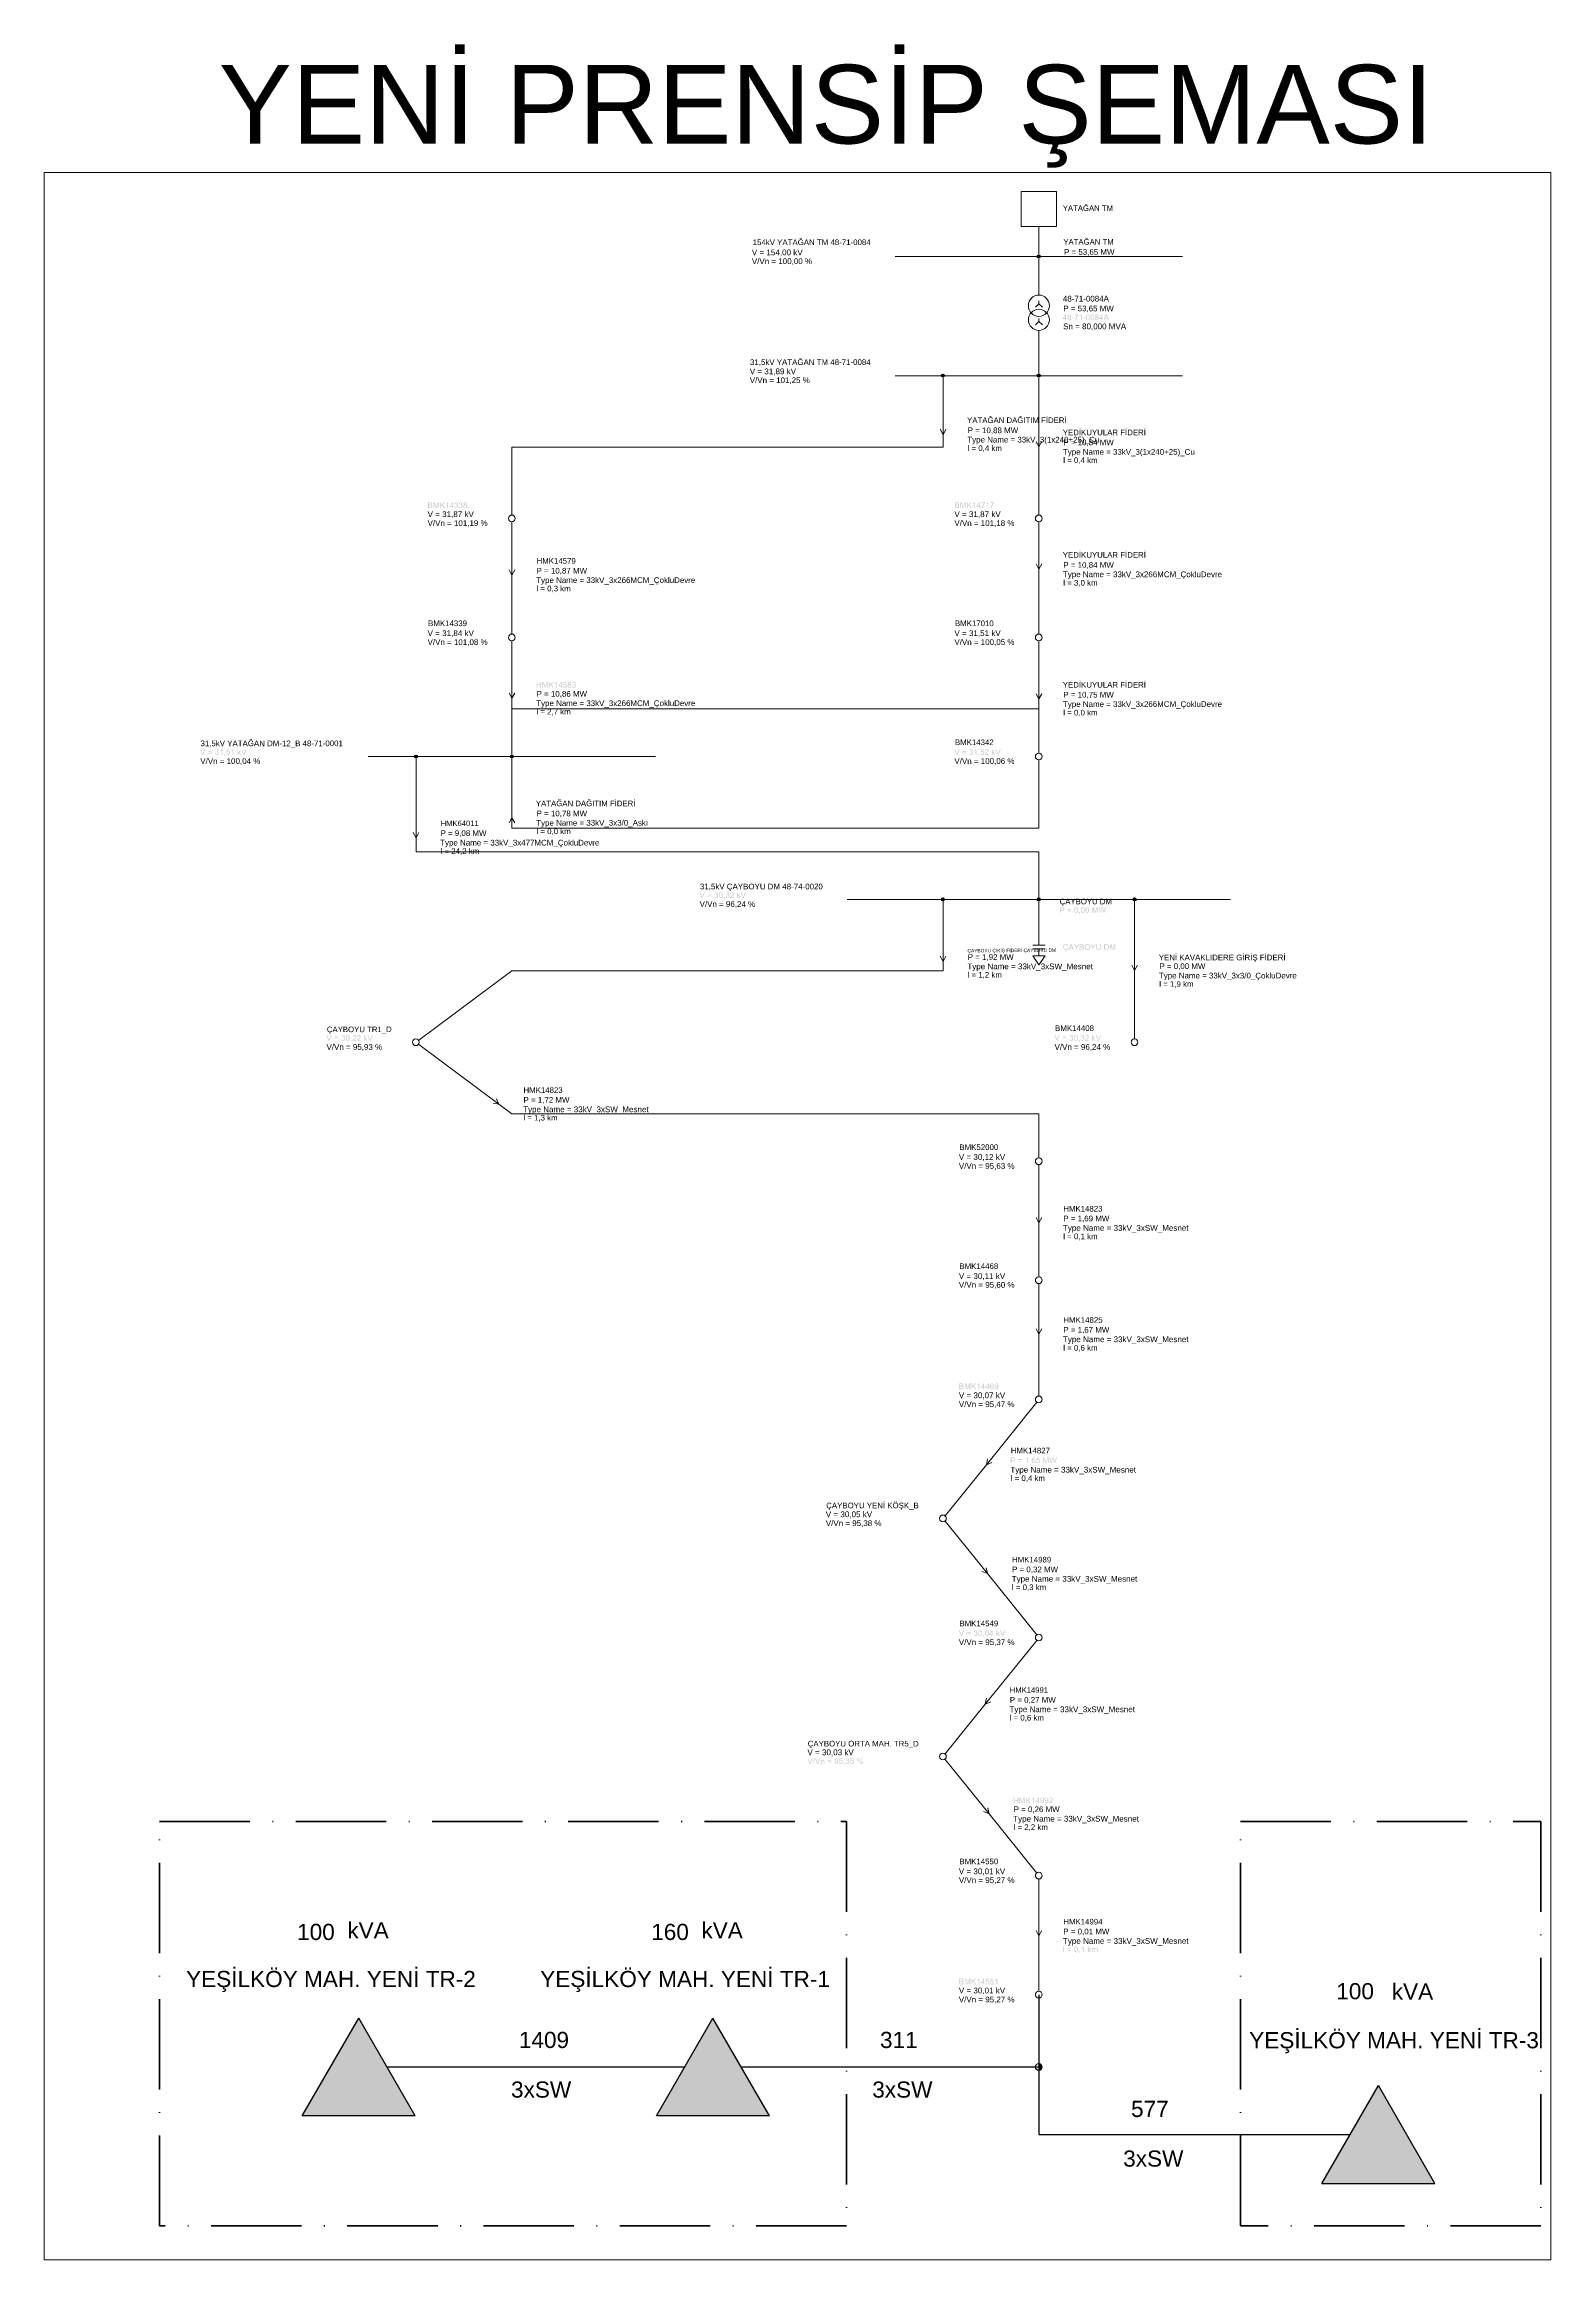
# Model space of a CAD drawing. Header units: millimetres. Extents: x 5 to 459, y 10 to 307.
# Drawn here: x 258.8 to 458.8, y 9.9 to 304 of the extents above; entities that cross this region are included whole.
import ezdxf

# ---------------------------------------------------------------- set-up
doc = ezdxf.new("R2010")
doc.units = ezdxf.units.MM
doc.header["$MEASUREMENT"] = 0
doc.linetypes.add('ACAD_ISO10W100', pattern=[18, 12, -3, 0, -3])
doc.layers.get('0').update_dxf_attribs({"linetype": 'CONTINUOUS'})
doc.layers.add('PDF_Text', color=7, linetype='CONTINUOUS')
doc.layers.add('TRAFO_YENI', color=5, linetype='CONTINUOUS')
doc.styles.add('Arial$001', font='arial.ttf', dxfattribs={"height": 0.8937})
doc.styles.add('PDF Arial', font='arial.ttf')

# ---------------------------------------------------------------- blocks, each defined once
blk = doc.blocks.new('YENI_DIREK')
at = {"layer": 'TRAFO_YENI', "linetype": 'Continuous'}
for p, q in [((-2.5, -1.443376), (0, 2.886751)), ((2.5, -1.443376), (0, 2.886751)), ((-2.5, -1.443376), (2.5, -1.443376))]:
    blk.add_line(p, q, dxfattribs=at)
for points in [[(-2.5, -1.443376), (0, -1.443376), (0, 2.886751)], [(0, -1.443376), (0, 2.886751), (2.5, -1.443376)]]:
    blk.add_solid(points, dxfattribs=at)

msp = doc.modelspace()

# ---------------------------------------------------------------- hatches: boundary and pattern name
h = msp.add_hatch(color=5)
edge = h.paths.add_edge_path()
edge.add_spline(control_points=[(391.04, 275.87), (391.04, 275.97), (390.94, 276.06), (390.84, 276.06), (390.84, 276.06), (390.74, 276.06), (390.64, 275.97), (390.64, 275.87), (390.64, 275.87), (390.64, 275.77), (390.74, 275.68), (390.84, 275.68), (390.84, 275.68), (390.94, 275.68), (391.04, 275.77), (391.04, 275.87)], knot_values=[0, 0, 0, 0, 0.0625, 0.0625, 0.0625, 0.0625, 0.125, 0.125, 0.125, 0.125, 0.1875, 0.1875, 0.1875, 0.1875, 1, 1, 1, 1], degree=3, periodic=0)
h = msp.add_hatch(color=5)
edge = h.paths.add_edge_path()
edge.add_spline(control_points=[(391.04, 275.87), (391.04, 275.97), (390.94, 276.06), (390.84, 276.06), (390.84, 276.06), (390.74, 276.06), (390.64, 275.97), (390.64, 275.87), (390.64, 275.87), (390.64, 275.77), (390.74, 275.68), (390.84, 275.68), (390.84, 275.68), (390.94, 275.68), (391.04, 275.77), (391.04, 275.87)], knot_values=[0, 0, 0, 0, 0.0625, 0.0625, 0.0625, 0.0625, 0.125, 0.125, 0.125, 0.125, 0.1875, 0.1875, 0.1875, 0.1875, 1, 1, 1, 1], degree=3, periodic=0)
h = msp.add_hatch(color=5)
h.paths.add_polyline_path([(394.38, 267.41), (394.38, 267.59), (394.05, 267.59), (394.05, 267.68), (394.4, 268.17), (394.46, 268.17), (394.46, 267.68), (394.56, 267.68), (394.56, 267.59), (394.46, 267.59), (394.46, 267.41)])
h.paths.add_polyline_path([(394.38, 267.68), (394.38, 268.02), (394.13, 267.68), (394.38, 267.68), (394.13, 267.68)])
edge = h.paths.add_edge_path()
edge.add_spline(control_points=[(394.81, 267.83), (394.76, 267.84), (394.74, 267.86), (394.73, 267.87), (394.73, 267.87), (394.69, 267.91), (394.69, 267.94), (394.69, 267.97), (394.69, 267.97), (394.69, 268.02), (394.71, 268.07), (394.76, 268.11), (394.76, 268.11), (394.79, 268.16), (394.84, 268.17), (394.91, 268.17), (394.91, 268.17), (394.97, 268.17), (395.02, 268.16), (395.07, 268.11), (395.07, 268.11), (395.11, 268.07), (395.12, 268.02), (395.12, 267.97), (395.12, 267.97), (395.12, 267.94), (395.12, 267.91), (395.11, 267.87), (395.11, 267.87), (395.07, 267.86), (395.06, 267.84), (395.02, 267.83), (395.02, 267.83), (395.06, 267.81), (395.09, 267.78), (395.12, 267.74), (395.12, 267.74), (395.14, 267.71), (395.16, 267.68), (395.16, 267.63), (395.16, 267.63), (395.16, 267.56), (395.14, 267.51), (395.09, 267.46), (395.09, 267.46), (395.04, 267.43), (394.99, 267.4), (394.91, 267.4), (394.91, 267.4), (394.84, 267.4), (394.78, 267.43), (394.73, 267.46), (394.73, 267.46), (394.68, 267.51), (394.66, 267.56), (394.66, 267.63), (394.66, 267.63), (394.66, 267.68), (394.68, 267.73), (394.69, 267.76), (394.69, 267.76), (394.73, 267.79), (394.76, 267.81), (394.81, 267.83)], knot_values=[0, 0, 0, 0, 0.015625, 0.015625, 0.015625, 0.015625, 0.03125, 0.03125, 0.03125, 0.03125, 0.046875, 0.046875, 0.046875, 0.046875, 0.0625, 0.0625, 0.0625, 0.0625, 0.078125, 0.078125, 0.078125, 0.078125, 0.09375, 0.09375, 0.09375, 0.09375, 0.109375, 0.109375, 0.109375, 0.109375, 0.125, 0.125, 0.125, 0.125, 0.140625, 0.140625, 0.140625, 0.140625, 0.15625, 0.15625, 0.15625, 0.15625, 0.171875, 0.171875, 0.171875, 0.171875, 0.1875, 0.1875, 0.1875, 0.1875, 0.203125, 0.203125, 0.203125, 0.203125, 0.21875, 0.21875, 0.21875, 0.21875, 0.234375, 0.234375, 0.234375, 0.234375, 1, 1, 1, 1], degree=3, periodic=0)
edge = h.paths.add_edge_path()
edge.add_spline(control_points=[(394.79, 267.97), (394.79, 267.94), (394.79, 267.91), (394.83, 267.89), (394.83, 267.89), (394.84, 267.87), (394.88, 267.86), (394.91, 267.86), (394.91, 267.86), (394.94, 267.86), (394.97, 267.87), (394.99, 267.89), (394.99, 267.89), (395.02, 267.91), (395.02, 267.94), (395.02, 267.97), (395.02, 267.97), (395.02, 268.01), (395.02, 268.04), (394.99, 268.06), (394.99, 268.06), (394.97, 268.07), (394.94, 268.09), (394.91, 268.09), (394.91, 268.09), (394.88, 268.09), (394.84, 268.07), (394.83, 268.06), (394.83, 268.06), (394.79, 268.04), (394.79, 268.01), (394.79, 267.97)], knot_values=[0, 0, 0, 0, 0.03125, 0.03125, 0.03125, 0.03125, 0.0625, 0.0625, 0.0625, 0.0625, 0.09375, 0.09375, 0.09375, 0.09375, 0.125, 0.125, 0.125, 0.125, 0.15625, 0.15625, 0.15625, 0.15625, 0.1875, 0.1875, 0.1875, 0.1875, 0.21875, 0.21875, 0.21875, 0.21875, 1, 1, 1, 1], degree=3, periodic=0)
edge = h.paths.add_edge_path()
edge.add_spline(control_points=[(394.76, 267.63), (394.76, 267.61), (394.76, 267.58), (394.78, 267.56), (394.78, 267.56), (394.79, 267.53), (394.81, 267.51), (394.83, 267.49), (394.83, 267.49), (394.86, 267.48), (394.88, 267.48), (394.91, 267.48), (394.91, 267.48), (394.96, 267.48), (394.99, 267.49), (395.02, 267.51), (395.02, 267.51), (395.06, 267.54), (395.06, 267.58), (395.06, 267.63), (395.06, 267.63), (395.06, 267.68), (395.04, 267.71), (395.02, 267.74), (395.02, 267.74), (394.99, 267.76), (394.96, 267.78), (394.91, 267.78), (394.91, 267.78), (394.86, 267.78), (394.83, 267.76), (394.79, 267.74), (394.79, 267.74), (394.78, 267.71), (394.76, 267.68), (394.76, 267.63)], knot_values=[0, 0, 0, 0, 0.027778, 0.027778, 0.027778, 0.027778, 0.055556, 0.055556, 0.055556, 0.055556, 0.083333, 0.083333, 0.083333, 0.083333, 0.111111, 0.111111, 0.111111, 0.111111, 0.138889, 0.138889, 0.138889, 0.138889, 0.166667, 0.166667, 0.166667, 0.166667, 0.194444, 0.194444, 0.194444, 0.194444, 0.222222, 0.222222, 0.222222, 0.222222, 1, 1, 1, 1], degree=3, periodic=0)
h.paths.add_polyline_path([(395.26, 267.64), (395.26, 267.73), (395.54, 267.73), (395.54, 267.64), (395.26, 267.64), (395.54, 267.64)])
h.paths.add_polyline_path([(395.6, 268.07), (395.6, 268.16), (396.1, 268.16), (396.1, 268.09), (396.1, 268.09), (396.09, 268.08), (396.09, 268.08), (396.08, 268.07), (396.08, 268.06), (396.07, 268.05), (396.06, 268.05), (396.06, 268.04), (396.05, 268.03), (396.04, 268.02), (396.04, 268.01), (396.03, 268), (396.03, 267.99), (396.02, 267.99), (396.01, 267.98), (396.01, 267.97), (396, 267.96), (395.99, 267.95), (395.99, 267.94), (395.98, 267.93), (395.98, 267.92), (395.97, 267.91), (395.96, 267.9), (395.96, 267.89), (395.95, 267.87), (395.95, 267.87), (395.94, 267.86), (395.94, 267.85), (395.93, 267.84), (395.93, 267.83), (395.92, 267.82), (395.92, 267.81), (395.91, 267.8), (395.91, 267.79), (395.9, 267.78), (395.9, 267.77), (395.89, 267.76), (395.89, 267.75), (395.88, 267.74), (395.88, 267.73), (395.87, 267.72), (395.87, 267.71), (395.86, 267.7), (395.86, 267.69), (395.86, 267.68), (395.85, 267.67), (395.85, 267.66), (395.84, 267.65), (395.84, 267.64), (395.84, 267.63), (395.83, 267.62), (395.83, 267.61), (395.83, 267.6), (395.83, 267.59), (395.83, 267.59), (395.83, 267.58), (395.82, 267.57), (395.82, 267.56), (395.82, 267.55), (395.82, 267.54), (395.82, 267.53), (395.82, 267.53), (395.82, 267.52), (395.82, 267.51), (395.82, 267.5), (395.81, 267.49), (395.81, 267.48), (395.81, 267.47), (395.81, 267.46), (395.81, 267.45), (395.81, 267.44), (395.81, 267.43), (395.8, 267.42), (395.8, 267.41), (395.7, 267.41), (395.7, 267.41), (395.7, 267.42), (395.71, 267.43), (395.71, 267.44), (395.71, 267.44), (395.71, 267.45), (395.71, 267.46), (395.71, 267.47), (395.72, 267.48), (395.72, 267.49), (395.72, 267.5), (395.72, 267.5), (395.72, 267.51), (395.72, 267.52), (395.72, 267.53), (395.73, 267.54), (395.73, 267.55), (395.73, 267.56), (395.73, 267.57), (395.74, 267.58), (395.74, 267.59), (395.74, 267.6), (395.74, 267.61), (395.75, 267.62), (395.75, 267.63), (395.75, 267.63), (395.75, 267.64), (395.76, 267.65), (395.76, 267.66), (395.76, 267.67), (395.76, 267.68), (395.77, 267.69), (395.77, 267.7), (395.77, 267.71), (395.78, 267.72), (395.78, 267.73), (395.78, 267.74), (395.79, 267.75), (395.79, 267.76), (395.8, 267.77), (395.8, 267.78), (395.8, 267.79), (395.81, 267.8), (395.81, 267.81), (395.81, 267.82), (395.82, 267.83), (395.82, 267.84), (395.83, 267.85), (395.83, 267.86), (395.84, 267.87), (395.84, 267.88), (395.85, 267.89), (395.85, 267.9), (395.86, 267.91), (395.87, 267.92), (395.87, 267.92), (395.88, 267.93), (395.88, 267.94), (395.89, 267.95), (395.9, 267.96), (395.9, 267.97), (395.91, 267.97), (395.91, 267.98), (395.92, 267.99), (395.92, 268), (395.93, 268.01), (395.93, 268.02), (395.94, 268.02), (395.94, 268.03), (395.95, 268.04), (395.95, 268.05), (395.96, 268.06), (395.96, 268.07), (395.97, 268.07), (395.6, 268.07), (395.97, 268.07)])
h.paths.add_polyline_path([(396.55, 267.41), (396.45, 267.41), (396.45, 268.01), (396.45, 268.01), (396.45, 268), (396.44, 268), (396.44, 268), (396.44, 267.99), (396.44, 267.99), (396.43, 267.99), (396.43, 267.98), (396.43, 267.98), (396.42, 267.98), (396.42, 267.97), (396.42, 267.97), (396.41, 267.97), (396.41, 267.97), (396.4, 267.96), (396.4, 267.96), (396.4, 267.96), (396.39, 267.96), (396.39, 267.95), (396.39, 267.95), (396.38, 267.95), (396.38, 267.95), (396.37, 267.95), (396.37, 267.94), (396.36, 267.94), (396.36, 267.94), (396.36, 267.94), (396.36, 267.94), (396.35, 267.93), (396.35, 267.93), (396.34, 267.93), (396.34, 267.93), (396.34, 267.93), (396.33, 267.92), (396.33, 267.92), (396.32, 267.92), (396.32, 267.92), (396.31, 267.92), (396.31, 267.91), (396.31, 267.91), (396.3, 267.91), (396.3, 267.91), (396.29, 267.91), (396.29, 267.9), (396.29, 267.9), (396.28, 267.9), (396.28, 267.9), (396.27, 267.9), (396.27, 267.89), (396.27, 267.89), (396.27, 267.97), (396.27, 267.97), (396.27, 267.98), (396.28, 267.98), (396.28, 267.99), (396.29, 267.99), (396.3, 267.99), (396.3, 268), (396.31, 268), (396.31, 268.01), (396.32, 268.01), (396.33, 268.02), (396.33, 268.02), (396.34, 268.02), (396.34, 268.03), (396.35, 268.03), (396.35, 268.04), (396.36, 268.04), (396.36, 268.04), (396.37, 268.05), (396.38, 268.05), (396.38, 268.06), (396.38, 268.06), (396.39, 268.07), (396.39, 268.07), (396.4, 268.07), (396.4, 268.07), (396.4, 268.08), (396.41, 268.08), (396.41, 268.09), (396.42, 268.09), (396.42, 268.09), (396.43, 268.1), (396.43, 268.1), (396.44, 268.11), (396.44, 268.11), (396.44, 268.11), (396.45, 268.12), (396.45, 268.12), (396.45, 268.13), (396.46, 268.13), (396.46, 268.14), (396.46, 268.14), (396.47, 268.14), (396.47, 268.15), (396.47, 268.15), (396.47, 268.16), (396.47, 268.16), (396.48, 268.16), (396.48, 268.17), (396.48, 268.17), (396.55, 268.17), (396.55, 267.41), (396.55, 268.17)])
h.paths.add_polyline_path([(396.78, 267.64), (396.78, 267.73), (397.06, 267.73), (397.06, 267.64), (396.78, 267.64), (397.06, 267.64)])
edge = h.paths.add_edge_path()
edge.add_spline(control_points=[(397.13, 267.78), (397.13, 267.87), (397.14, 267.94), (397.16, 267.99), (397.16, 267.99), (397.18, 268.06), (397.21, 268.09), (397.24, 268.12), (397.24, 268.12), (397.27, 268.16), (397.32, 268.17), (397.37, 268.17), (397.37, 268.17), (397.42, 268.17), (397.46, 268.16), (397.49, 268.14), (397.49, 268.14), (397.52, 268.12), (397.54, 268.11), (397.56, 268.07), (397.56, 268.07), (397.57, 268.04), (397.59, 268.01), (397.61, 267.96), (397.61, 267.96), (397.62, 267.92), (397.62, 267.86), (397.62, 267.78), (397.62, 267.78), (397.62, 267.69), (397.62, 267.63), (397.59, 267.58), (397.59, 267.58), (397.57, 267.51), (397.56, 267.48), (397.52, 267.44), (397.52, 267.44), (397.47, 267.41), (397.44, 267.4), (397.37, 267.4), (397.37, 267.4), (397.31, 267.4), (397.24, 267.43), (397.21, 267.48), (397.21, 267.48), (397.16, 267.54), (397.13, 267.64), (397.13, 267.78)], knot_values=[0, 0, 0, 0, 0.020833, 0.020833, 0.020833, 0.020833, 0.041667, 0.041667, 0.041667, 0.041667, 0.0625, 0.0625, 0.0625, 0.0625, 0.083333, 0.083333, 0.083333, 0.083333, 0.104167, 0.104167, 0.104167, 0.104167, 0.125, 0.125, 0.125, 0.125, 0.145833, 0.145833, 0.145833, 0.145833, 0.166667, 0.166667, 0.166667, 0.166667, 0.1875, 0.1875, 0.1875, 0.1875, 0.208333, 0.208333, 0.208333, 0.208333, 0.229167, 0.229167, 0.229167, 0.229167, 1, 1, 1, 1], degree=3, periodic=0)
edge = h.paths.add_edge_path()
edge.add_spline(control_points=[(397.22, 267.78), (397.22, 267.66), (397.24, 267.58), (397.27, 267.54), (397.27, 267.54), (397.31, 267.49), (397.34, 267.48), (397.37, 267.48), (397.37, 267.48), (397.42, 267.48), (397.46, 267.49), (397.49, 267.54), (397.49, 267.54), (397.52, 267.58), (397.52, 267.66), (397.52, 267.78), (397.52, 267.78), (397.52, 267.91), (397.52, 267.99), (397.49, 268.02), (397.49, 268.02), (397.46, 268.07), (397.42, 268.09), (397.37, 268.09), (397.37, 268.09), (397.34, 268.09), (397.31, 268.07), (397.27, 268.04), (397.27, 268.04), (397.24, 267.99), (397.22, 267.91), (397.22, 267.78)], knot_values=[0, 0, 0, 0, 0.03125, 0.03125, 0.03125, 0.03125, 0.0625, 0.0625, 0.0625, 0.0625, 0.09375, 0.09375, 0.09375, 0.09375, 0.125, 0.125, 0.125, 0.125, 0.15625, 0.15625, 0.15625, 0.15625, 0.1875, 0.1875, 0.1875, 0.1875, 0.21875, 0.21875, 0.21875, 0.21875, 1, 1, 1, 1], degree=3, periodic=0)
edge = h.paths.add_edge_path()
edge.add_spline(control_points=[(397.72, 267.78), (397.72, 267.87), (397.72, 267.94), (397.74, 267.99), (397.74, 267.99), (397.77, 268.06), (397.79, 268.09), (397.82, 268.12), (397.82, 268.12), (397.87, 268.16), (397.9, 268.17), (397.97, 268.17), (397.97, 268.17), (398, 268.17), (398.04, 268.16), (398.07, 268.14), (398.07, 268.14), (398.1, 268.12), (398.12, 268.11), (398.15, 268.07), (398.15, 268.07), (398.17, 268.04), (398.18, 268.01), (398.18, 267.96), (398.18, 267.96), (398.2, 267.92), (398.2, 267.86), (398.2, 267.78), (398.2, 267.78), (398.2, 267.69), (398.2, 267.63), (398.18, 267.58), (398.18, 267.58), (398.17, 267.51), (398.13, 267.48), (398.1, 267.44), (398.1, 267.44), (398.07, 267.41), (398.02, 267.4), (397.97, 267.4), (397.97, 267.4), (397.89, 267.4), (397.84, 267.43), (397.79, 267.48), (397.79, 267.48), (397.74, 267.54), (397.72, 267.64), (397.72, 267.78)], knot_values=[0, 0, 0, 0, 0.020833, 0.020833, 0.020833, 0.020833, 0.041667, 0.041667, 0.041667, 0.041667, 0.0625, 0.0625, 0.0625, 0.0625, 0.083333, 0.083333, 0.083333, 0.083333, 0.104167, 0.104167, 0.104167, 0.104167, 0.125, 0.125, 0.125, 0.125, 0.145833, 0.145833, 0.145833, 0.145833, 0.166667, 0.166667, 0.166667, 0.166667, 0.1875, 0.1875, 0.1875, 0.1875, 0.208333, 0.208333, 0.208333, 0.208333, 0.229167, 0.229167, 0.229167, 0.229167, 1, 1, 1, 1], degree=3, periodic=0)
edge = h.paths.add_edge_path()
edge.add_spline(control_points=[(397.82, 267.78), (397.82, 267.66), (397.82, 267.58), (397.85, 267.54), (397.85, 267.54), (397.89, 267.49), (397.92, 267.48), (397.97, 267.48), (397.97, 267.48), (398, 267.48), (398.04, 267.49), (398.07, 267.54), (398.07, 267.54), (398.1, 267.58), (398.12, 267.66), (398.12, 267.78), (398.12, 267.78), (398.12, 267.91), (398.1, 267.99), (398.07, 268.02), (398.07, 268.02), (398.04, 268.07), (398, 268.09), (397.97, 268.09), (397.97, 268.09), (397.92, 268.09), (397.89, 268.07), (397.85, 268.04), (397.85, 268.04), (397.84, 267.99), (397.82, 267.91), (397.82, 267.78)], knot_values=[0, 0, 0, 0, 0.03125, 0.03125, 0.03125, 0.03125, 0.0625, 0.0625, 0.0625, 0.0625, 0.09375, 0.09375, 0.09375, 0.09375, 0.125, 0.125, 0.125, 0.125, 0.15625, 0.15625, 0.15625, 0.15625, 0.1875, 0.1875, 0.1875, 0.1875, 0.21875, 0.21875, 0.21875, 0.21875, 1, 1, 1, 1], degree=3, periodic=0)
edge = h.paths.add_edge_path()
edge.add_spline(control_points=[(398.47, 267.83), (398.42, 267.84), (398.4, 267.86), (398.37, 267.87), (398.37, 267.87), (398.35, 267.91), (398.35, 267.94), (398.35, 267.97), (398.35, 267.97), (398.35, 268.02), (398.37, 268.07), (398.4, 268.11), (398.4, 268.11), (398.45, 268.16), (398.5, 268.17), (398.56, 268.17), (398.56, 268.17), (398.63, 268.17), (398.68, 268.16), (398.71, 268.11), (398.71, 268.11), (398.76, 268.07), (398.78, 268.02), (398.78, 267.97), (398.78, 267.97), (398.78, 267.94), (398.78, 267.91), (398.75, 267.87), (398.75, 267.87), (398.73, 267.86), (398.71, 267.84), (398.66, 267.83), (398.66, 267.83), (398.71, 267.81), (398.75, 267.78), (398.78, 267.74), (398.78, 267.74), (398.8, 267.71), (398.81, 267.68), (398.81, 267.63), (398.81, 267.63), (398.81, 267.56), (398.8, 267.51), (398.75, 267.46), (398.75, 267.46), (398.7, 267.43), (398.63, 267.4), (398.56, 267.4), (398.56, 267.4), (398.48, 267.4), (398.43, 267.43), (398.38, 267.46), (398.38, 267.46), (398.33, 267.51), (398.32, 267.56), (398.32, 267.63), (398.32, 267.63), (398.32, 267.68), (398.33, 267.73), (398.35, 267.76), (398.35, 267.76), (398.38, 267.79), (398.42, 267.81), (398.47, 267.83)], knot_values=[0, 0, 0, 0, 0.015625, 0.015625, 0.015625, 0.015625, 0.03125, 0.03125, 0.03125, 0.03125, 0.046875, 0.046875, 0.046875, 0.046875, 0.0625, 0.0625, 0.0625, 0.0625, 0.078125, 0.078125, 0.078125, 0.078125, 0.09375, 0.09375, 0.09375, 0.09375, 0.109375, 0.109375, 0.109375, 0.109375, 0.125, 0.125, 0.125, 0.125, 0.140625, 0.140625, 0.140625, 0.140625, 0.15625, 0.15625, 0.15625, 0.15625, 0.171875, 0.171875, 0.171875, 0.171875, 0.1875, 0.1875, 0.1875, 0.1875, 0.203125, 0.203125, 0.203125, 0.203125, 0.21875, 0.21875, 0.21875, 0.21875, 0.234375, 0.234375, 0.234375, 0.234375, 1, 1, 1, 1], degree=3, periodic=0)
edge = h.paths.add_edge_path()
edge.add_spline(control_points=[(398.45, 267.97), (398.45, 267.94), (398.45, 267.91), (398.48, 267.89), (398.48, 267.89), (398.5, 267.87), (398.53, 267.86), (398.56, 267.86), (398.56, 267.86), (398.6, 267.86), (398.63, 267.87), (398.65, 267.89), (398.65, 267.89), (398.68, 267.91), (398.68, 267.94), (398.68, 267.97), (398.68, 267.97), (398.68, 268.01), (398.68, 268.04), (398.65, 268.06), (398.65, 268.06), (398.63, 268.07), (398.6, 268.09), (398.56, 268.09), (398.56, 268.09), (398.53, 268.09), (398.5, 268.07), (398.48, 268.06), (398.48, 268.06), (398.45, 268.04), (398.45, 268.01), (398.45, 267.97)], knot_values=[0, 0, 0, 0, 0.03125, 0.03125, 0.03125, 0.03125, 0.0625, 0.0625, 0.0625, 0.0625, 0.09375, 0.09375, 0.09375, 0.09375, 0.125, 0.125, 0.125, 0.125, 0.15625, 0.15625, 0.15625, 0.15625, 0.1875, 0.1875, 0.1875, 0.1875, 0.21875, 0.21875, 0.21875, 0.21875, 1, 1, 1, 1], degree=3, periodic=0)
edge = h.paths.add_edge_path()
edge.add_spline(control_points=[(398.42, 267.63), (398.42, 267.61), (398.42, 267.58), (398.43, 267.56), (398.43, 267.56), (398.45, 267.53), (398.47, 267.51), (398.48, 267.49), (398.48, 267.49), (398.52, 267.48), (398.53, 267.48), (398.56, 267.48), (398.56, 267.48), (398.61, 267.48), (398.65, 267.49), (398.68, 267.51), (398.68, 267.51), (398.7, 267.54), (398.71, 267.58), (398.71, 267.63), (398.71, 267.63), (398.71, 267.68), (398.7, 267.71), (398.68, 267.74), (398.68, 267.74), (398.65, 267.76), (398.61, 267.78), (398.56, 267.78), (398.56, 267.78), (398.52, 267.78), (398.48, 267.76), (398.45, 267.74), (398.45, 267.74), (398.43, 267.71), (398.42, 267.68), (398.42, 267.63)], knot_values=[0, 0, 0, 0, 0.027778, 0.027778, 0.027778, 0.027778, 0.055556, 0.055556, 0.055556, 0.055556, 0.083333, 0.083333, 0.083333, 0.083333, 0.111111, 0.111111, 0.111111, 0.111111, 0.138889, 0.138889, 0.138889, 0.138889, 0.166667, 0.166667, 0.166667, 0.166667, 0.194444, 0.194444, 0.194444, 0.194444, 0.222222, 0.222222, 0.222222, 0.222222, 1, 1, 1, 1], degree=3, periodic=0)
h.paths.add_polyline_path([(399.19, 267.41), (399.19, 267.59), (398.88, 267.59), (398.88, 267.68), (399.21, 268.17), (399.29, 268.17), (399.29, 267.68), (399.39, 267.68), (399.39, 267.59), (399.29, 267.59), (399.29, 267.41), (399.19, 267.41), (399.29, 267.41)])
h.paths.add_polyline_path([(399.19, 267.68), (399.19, 268.02), (398.96, 267.68), (399.19, 267.68), (398.96, 267.68)])
h.paths.add_polyline_path([(399.46, 267.41), (399.74, 268.17), (399.86, 268.17), (400.15, 267.41), (400.05, 267.41), (399.95, 267.64), (399.64, 267.64), (399.56, 267.41), (399.46, 267.41), (399.56, 267.41)])
h.paths.add_polyline_path([(399.67, 267.73), (399.92, 267.73), (399.86, 267.92), (399.86, 267.92), (399.85, 267.93), (399.85, 267.94), (399.84, 267.95), (399.84, 267.96), (399.84, 267.96), (399.83, 267.97), (399.83, 267.98), (399.83, 267.99), (399.82, 267.99), (399.82, 268), (399.82, 268.01), (399.82, 268.01), (399.81, 268.02), (399.81, 268.03), (399.81, 268.03), (399.81, 268.04), (399.8, 268.05), (399.8, 268.05), (399.8, 268.06), (399.8, 268.07), (399.8, 268.07), (399.79, 268.08), (399.79, 268.08), (399.79, 268.09), (399.79, 268.09), (399.79, 268.08), (399.79, 268.08), (399.79, 268.07), (399.79, 268.07), (399.79, 268.06), (399.79, 268.05), (399.79, 268.05), (399.78, 268.04), (399.78, 268.03), (399.78, 268.03), (399.78, 268.02), (399.78, 268.02), (399.78, 268.01), (399.78, 268), (399.77, 268), (399.77, 267.99), (399.77, 267.98), (399.77, 267.98), (399.77, 267.97), (399.76, 267.97), (399.76, 267.96), (399.76, 267.95), (399.76, 267.95), (399.76, 267.94), (399.67, 267.73), (399.76, 267.94)])
h = msp.add_hatch(color=5)
edge = h.paths.add_edge_path()
edge.add_spline(control_points=[(378.3, 260.07), (378.3, 260.17), (378.22, 260.25), (378.12, 260.25), (378.12, 260.25), (378, 260.25), (377.92, 260.17), (377.92, 260.07), (377.92, 260.07), (377.92, 259.95), (378, 259.87), (378.12, 259.87), (378.12, 259.87), (378.22, 259.87), (378.3, 259.95), (378.3, 260.07)], knot_values=[0, 0, 0, 0, 0.0625, 0.0625, 0.0625, 0.0625, 0.125, 0.125, 0.125, 0.125, 0.1875, 0.1875, 0.1875, 0.1875, 1, 1, 1, 1], degree=3, periodic=0)
h = msp.add_hatch(color=5)
edge = h.paths.add_edge_path()
edge.add_spline(control_points=[(391.04, 260.07), (391.04, 260.17), (390.94, 260.25), (390.84, 260.25), (390.84, 260.25), (390.74, 260.25), (390.64, 260.17), (390.64, 260.07), (390.64, 260.07), (390.64, 259.95), (390.74, 259.87), (390.84, 259.87), (390.84, 259.87), (390.94, 259.87), (391.04, 259.95), (391.04, 260.07)], knot_values=[0, 0, 0, 0, 0.0625, 0.0625, 0.0625, 0.0625, 0.125, 0.125, 0.125, 0.125, 0.1875, 0.1875, 0.1875, 0.1875, 1, 1, 1, 1], degree=3, periodic=0)
h = msp.add_hatch(color=5)
edge = h.paths.add_edge_path()
edge.add_spline(control_points=[(391.04, 260.07), (391.04, 260.17), (390.94, 260.25), (390.84, 260.25), (390.84, 260.25), (390.74, 260.25), (390.64, 260.17), (390.64, 260.07), (390.64, 260.07), (390.64, 259.95), (390.74, 259.87), (390.84, 259.87), (390.84, 259.87), (390.94, 259.87), (391.04, 259.95), (391.04, 260.07)], knot_values=[0, 0, 0, 0, 0.0625, 0.0625, 0.0625, 0.0625, 0.125, 0.125, 0.125, 0.125, 0.1875, 0.1875, 0.1875, 0.1875, 1, 1, 1, 1], degree=3, periodic=0)
h = msp.add_hatch(color=5)
h.paths.add_polyline_path([(309.74, 242.46), (309.74, 243.22), (310.02, 243.22), (310.02, 243.22), (310.03, 243.22), (310.03, 243.22), (310.04, 243.22), (310.05, 243.22), (310.06, 243.22), (310.06, 243.22), (310.07, 243.22), (310.08, 243.22), (310.09, 243.22), (310.09, 243.22), (310.1, 243.21), (310.1, 243.21), (310.11, 243.21), (310.12, 243.21), (310.12, 243.21), (310.13, 243.21), (310.13, 243.2), (310.14, 243.2), (310.14, 243.2), (310.15, 243.2), (310.15, 243.2), (310.16, 243.19), (310.16, 243.19), (310.17, 243.19), (310.17, 243.19), (310.17, 243.19), (310.18, 243.18), (310.18, 243.18), (310.19, 243.18), (310.19, 243.18), (310.19, 243.18), (310.2, 243.17), (310.2, 243.17), (310.2, 243.17), (310.21, 243.17), (310.21, 243.16), (310.21, 243.16), (310.21, 243.16), (310.22, 243.16), (310.22, 243.15), (310.22, 243.15), (310.23, 243.15), (310.23, 243.14), (310.23, 243.14), (310.24, 243.14), (310.24, 243.13), (310.25, 243.13), (310.25, 243.12), (310.25, 243.12), (310.25, 243.12), (310.26, 243.11), (310.26, 243.11), (310.26, 243.1), (310.26, 243.1), (310.26, 243.1), (310.26, 243.09), (310.26, 243.09), (310.26, 243.08), (310.26, 243.08), (310.26, 243.07), (310.26, 243.07), (310.26, 243.07), (310.27, 243.06), (310.27, 243.06), (310.27, 243.05), (310.27, 243.05), (310.27, 243.05), (310.27, 243.04), (310.27, 243.04), (310.27, 243.03), (310.27, 243.03), (310.27, 243.02), (310.27, 243.02), (310.27, 243.02), (310.27, 243.01), (310.27, 243.01), (310.27, 243), (310.27, 243), (310.27, 243), (310.27, 242.99), (310.27, 242.99), (310.26, 242.98), (310.26, 242.98), (310.26, 242.98), (310.26, 242.97), (310.26, 242.97), (310.26, 242.97), (310.26, 242.96), (310.26, 242.96), (310.26, 242.96), (310.26, 242.95), (310.26, 242.95), (310.26, 242.95), (310.25, 242.95), (310.25, 242.94), (310.25, 242.94), (310.25, 242.94), (310.25, 242.93), (310.24, 242.93), (310.24, 242.93), (310.24, 242.92), (310.23, 242.92), (310.23, 242.91), (310.23, 242.91), (310.22, 242.91), (310.22, 242.9), (310.22, 242.9), (310.21, 242.89), (310.21, 242.89), (310.21, 242.89), (310.2, 242.88), (310.2, 242.88), (310.2, 242.88), (310.19, 242.87), (310.19, 242.87), (310.18, 242.87), (310.18, 242.87), (310.18, 242.86), (310.17, 242.86), (310.17, 242.86), (310.17, 242.86), (310.18, 242.86), (310.18, 242.86), (310.19, 242.86), (310.2, 242.86), (310.2, 242.85), (310.21, 242.85), (310.21, 242.85), (310.22, 242.85), (310.22, 242.84), (310.22, 242.84), (310.23, 242.84), (310.23, 242.84), (310.24, 242.83), (310.24, 242.83), (310.24, 242.82), (310.25, 242.82), (310.25, 242.82), (310.25, 242.81), (310.26, 242.81), (310.26, 242.81), (310.26, 242.8), (310.26, 242.8), (310.27, 242.79), (310.27, 242.79), (310.27, 242.78), (310.28, 242.78), (310.28, 242.78), (310.28, 242.77), (310.29, 242.77), (310.29, 242.76), (310.29, 242.76), (310.3, 242.76), (310.3, 242.75), (310.3, 242.75), (310.3, 242.74), (310.31, 242.74), (310.31, 242.73), (310.31, 242.73), (310.31, 242.72), (310.31, 242.72), (310.31, 242.71), (310.31, 242.71), (310.31, 242.7), (310.32, 242.7), (310.32, 242.69), (310.32, 242.68), (310.32, 242.68), (310.32, 242.68), (310.32, 242.67), (310.32, 242.67), (310.32, 242.66), (310.31, 242.66), (310.31, 242.66), (310.31, 242.65), (310.31, 242.65), (310.31, 242.64), (310.31, 242.64), (310.31, 242.64), (310.31, 242.63), (310.31, 242.63), (310.3, 242.62), (310.3, 242.62), (310.3, 242.62), (310.3, 242.61), (310.3, 242.61), (310.29, 242.6), (310.29, 242.6), (310.29, 242.59), (310.29, 242.59), (310.29, 242.59), (310.28, 242.58), (310.28, 242.58), (310.28, 242.58), (310.28, 242.57), (310.28, 242.57), (310.27, 242.57), (310.27, 242.57), (310.27, 242.56), (310.27, 242.56), (310.27, 242.56), (310.26, 242.55), (310.26, 242.55), (310.26, 242.55), (310.26, 242.54), (310.26, 242.54), (310.25, 242.54), (310.25, 242.54), (310.25, 242.53), (310.25, 242.53), (310.25, 242.53), (310.24, 242.52), (310.24, 242.52), (310.24, 242.52), (310.24, 242.52), (310.24, 242.51), (310.23, 242.51), (310.23, 242.51), (310.23, 242.51), (310.23, 242.51), (310.22, 242.5), (310.22, 242.5), (310.22, 242.5), (310.21, 242.5), (310.21, 242.5), (310.21, 242.49), (310.2, 242.49), (310.2, 242.49), (310.2, 242.49), (310.19, 242.49), (310.19, 242.49), (310.19, 242.48), (310.18, 242.48), (310.18, 242.48), (310.17, 242.48), (310.17, 242.48), (310.17, 242.48), (310.16, 242.48), (310.16, 242.48), (310.15, 242.48), (310.15, 242.48), (310.15, 242.48), (310.14, 242.47), (310.14, 242.47), (310.13, 242.47), (310.13, 242.47), (310.13, 242.47), (310.12, 242.47), (310.12, 242.47), (310.11, 242.47), (310.11, 242.47), (310.1, 242.46), (310.1, 242.46), (310.09, 242.46), (310.09, 242.46), (310.08, 242.46), (310.08, 242.46), (310.07, 242.46), (310.07, 242.46), (310.06, 242.46), (310.06, 242.46), (310.05, 242.46), (310.05, 242.46), (310.04, 242.46), (310.03, 242.46), (309.74, 242.46), (310.03, 242.46)])
h.paths.add_polyline_path([(309.84, 242.91), (310, 242.91), (310, 242.91), (310.01, 242.91), (310.01, 242.91), (310.02, 242.91), (310.02, 242.91), (310.03, 242.91), (310.04, 242.91), (310.04, 242.91), (310.05, 242.91), (310.05, 242.91), (310.05, 242.91), (310.06, 242.91), (310.06, 242.91), (310.07, 242.91), (310.07, 242.91), (310.08, 242.91), (310.08, 242.91), (310.08, 242.91), (310.09, 242.91), (310.09, 242.91), (310.09, 242.91), (310.09, 242.91), (310.1, 242.91), (310.1, 242.91), (310.1, 242.91), (310.1, 242.91), (310.1, 242.91), (310.11, 242.91), (310.11, 242.91), (310.11, 242.92), (310.11, 242.92), (310.12, 242.92), (310.12, 242.92), (310.12, 242.92), (310.12, 242.92), (310.13, 242.92), (310.13, 242.92), (310.13, 242.93), (310.13, 242.93), (310.14, 242.93), (310.14, 242.93), (310.14, 242.93), (310.14, 242.93), (310.14, 242.93), (310.15, 242.93), (310.15, 242.93), (310.15, 242.94), (310.15, 242.94), (310.15, 242.94), (310.15, 242.94), (310.15, 242.94), (310.15, 242.95), (310.16, 242.95), (310.16, 242.95), (310.16, 242.95), (310.16, 242.96), (310.16, 242.96), (310.17, 242.96), (310.17, 242.97), (310.17, 242.97), (310.17, 242.97), (310.17, 242.98), (310.17, 242.98), (310.18, 242.98), (310.18, 242.98), (310.18, 242.99), (310.18, 242.99), (310.18, 242.99), (310.18, 243), (310.18, 243), (310.18, 243), (310.18, 243), (310.18, 243.01), (310.18, 243.01), (310.18, 243.01), (310.18, 243.02), (310.18, 243.02), (310.18, 243.02), (310.18, 243.03), (310.18, 243.03), (310.18, 243.03), (310.18, 243.04), (310.18, 243.04), (310.18, 243.04), (310.17, 243.04), (310.17, 243.05), (310.17, 243.05), (310.17, 243.05), (310.17, 243.05), (310.17, 243.06), (310.16, 243.06), (310.16, 243.06), (310.16, 243.06), (310.16, 243.07), (310.16, 243.07), (310.15, 243.07), (310.15, 243.07), (310.15, 243.07), (310.15, 243.08), (310.15, 243.08), (310.15, 243.08), (310.15, 243.08), (310.15, 243.08), (310.15, 243.09), (310.15, 243.09), (310.14, 243.09), (310.14, 243.09), (310.14, 243.1), (310.14, 243.1), (310.14, 243.1), (310.14, 243.1), (310.13, 243.1), (310.13, 243.11), (310.13, 243.11), (310.13, 243.11), (310.12, 243.11), (310.12, 243.11), (310.12, 243.12), (310.11, 243.12), (310.11, 243.12), (310.1, 243.12), (310.1, 243.12), (310.1, 243.12), (310.1, 243.12), (310.09, 243.12), (310.09, 243.12), (310.09, 243.12), (310.08, 243.12), (310.08, 243.12), (310.08, 243.12), (310.07, 243.12), (310.07, 243.12), (310.07, 243.12), (310.06, 243.12), (310.06, 243.12), (310.05, 243.12), (310.05, 243.12), (310.04, 243.12), (310.03, 243.12), (310.03, 243.12), (310.02, 243.12), (310.02, 243.12), (310.01, 243.12), (310, 243.12), (309.99, 243.12), (309.98, 243.12), (309.98, 243.12), (309.84, 243.12), (309.84, 242.91), (309.84, 243.12)])
h.paths.add_polyline_path([(309.84, 242.56), (310.03, 242.56), (310.03, 242.56), (310.04, 242.56), (310.04, 242.56), (310.05, 242.56), (310.05, 242.56), (310.05, 242.56), (310.06, 242.56), (310.06, 242.56), (310.06, 242.56), (310.07, 242.56), (310.07, 242.56), (310.07, 242.56), (310.07, 242.56), (310.08, 242.56), (310.08, 242.56), (310.08, 242.56), (310.08, 242.56), (310.09, 242.56), (310.09, 242.56), (310.09, 242.56), (310.09, 242.56), (310.09, 242.56), (310.1, 242.56), (310.1, 242.56), (310.1, 242.56), (310.1, 242.56), (310.1, 242.56), (310.11, 242.56), (310.11, 242.56), (310.11, 242.56), (310.11, 242.56), (310.12, 242.56), (310.12, 242.56), (310.12, 242.56), (310.12, 242.56), (310.12, 242.56), (310.13, 242.56), (310.13, 242.56), (310.13, 242.56), (310.13, 242.57), (310.13, 242.57), (310.14, 242.57), (310.14, 242.57), (310.14, 242.57), (310.14, 242.57), (310.14, 242.57), (310.15, 242.57), (310.15, 242.58), (310.15, 242.58), (310.15, 242.58), (310.15, 242.58), (310.15, 242.58), (310.16, 242.58), (310.16, 242.59), (310.16, 242.59), (310.16, 242.59), (310.16, 242.59), (310.17, 242.59), (310.17, 242.59), (310.17, 242.59), (310.17, 242.6), (310.18, 242.6), (310.18, 242.6), (310.18, 242.6), (310.18, 242.6), (310.18, 242.6), (310.19, 242.61), (310.19, 242.61), (310.19, 242.61), (310.19, 242.61), (310.19, 242.62), (310.2, 242.62), (310.2, 242.62), (310.2, 242.63), (310.2, 242.63), (310.2, 242.63), (310.2, 242.63), (310.2, 242.63), (310.2, 242.64), (310.2, 242.64), (310.2, 242.64), (310.2, 242.64), (310.2, 242.64), (310.2, 242.65), (310.2, 242.65), (310.2, 242.65), (310.2, 242.65), (310.2, 242.65), (310.2, 242.66), (310.2, 242.66), (310.2, 242.66), (310.2, 242.66), (310.2, 242.66), (310.2, 242.67), (310.2, 242.67), (310.2, 242.67), (310.2, 242.67), (310.2, 242.68), (310.2, 242.68), (310.2, 242.68), (310.2, 242.69), (310.2, 242.69), (310.2, 242.69), (310.2, 242.7), (310.2, 242.7), (310.2, 242.71), (310.2, 242.71), (310.2, 242.71), (310.2, 242.72), (310.2, 242.72), (310.2, 242.72), (310.2, 242.73), (310.2, 242.73), (310.2, 242.74), (310.2, 242.74), (310.19, 242.74), (310.19, 242.74), (310.19, 242.75), (310.19, 242.75), (310.19, 242.75), (310.19, 242.76), (310.19, 242.76), (310.18, 242.76), (310.18, 242.76), (310.18, 242.76), (310.18, 242.77), (310.18, 242.77), (310.17, 242.77), (310.17, 242.77), (310.17, 242.77), (310.17, 242.78), (310.16, 242.78), (310.16, 242.78), (310.16, 242.78), (310.16, 242.78), (310.16, 242.78), (310.15, 242.79), (310.15, 242.79), (310.15, 242.79), (310.15, 242.79), (310.15, 242.79), (310.14, 242.79), (310.14, 242.79), (310.14, 242.79), (310.14, 242.79), (310.14, 242.79), (310.13, 242.79), (310.13, 242.8), (310.13, 242.8), (310.12, 242.8), (310.12, 242.8), (310.11, 242.8), (310.11, 242.8), (310.1, 242.8), (310.1, 242.8), (310.1, 242.81), (310.09, 242.81), (310.09, 242.81), (310.08, 242.81), (310.08, 242.81), (310.07, 242.81), (310.07, 242.81), (310.06, 242.81), (310.06, 242.81), (310.05, 242.81), (310.05, 242.81), (310.04, 242.81), (310.04, 242.81), (310.03, 242.81), (310.02, 242.81), (310.02, 242.81), (309.84, 242.81), (309.84, 242.56), (309.84, 242.81)])
h.paths.add_polyline_path([(310.46, 242.46), (310.46, 243.22), (310.61, 243.22), (310.78, 242.68), (310.78, 242.68), (310.78, 242.67), (310.78, 242.67), (310.79, 242.66), (310.79, 242.65), (310.79, 242.65), (310.79, 242.64), (310.79, 242.64), (310.8, 242.63), (310.8, 242.63), (310.8, 242.62), (310.8, 242.62), (310.8, 242.62), (310.81, 242.61), (310.81, 242.61), (310.81, 242.6), (310.81, 242.6), (310.81, 242.6), (310.82, 242.59), (310.82, 242.59), (310.82, 242.59), (310.82, 242.59), (310.82, 242.58), (310.83, 242.58), (310.83, 242.58), (310.83, 242.58), (310.83, 242.58), (310.83, 242.58), (310.83, 242.59), (310.83, 242.59), (310.83, 242.59), (310.83, 242.6), (310.83, 242.6), (310.83, 242.6), (310.83, 242.61), (310.84, 242.61), (310.84, 242.62), (310.84, 242.62), (310.84, 242.63), (310.84, 242.63), (310.84, 242.64), (310.85, 242.65), (310.85, 242.65), (310.85, 242.66), (310.85, 242.66), (310.85, 242.67), (310.86, 242.68), (310.86, 242.68), (310.86, 242.69), (310.86, 242.69), (311.04, 243.22), (311.18, 243.22), (311.18, 242.46), (311.08, 242.46), (311.08, 243.09), (310.86, 242.46), (310.78, 242.46), (310.55, 243.11), (310.55, 242.46), (310.46, 242.46), (310.55, 242.46)])
h.paths.add_polyline_path([(311.36, 242.46), (311.36, 243.22), (311.46, 243.22), (311.46, 242.84), (311.82, 243.22), (311.95, 243.22), (311.64, 242.91), (311.97, 242.46), (311.84, 242.46), (311.57, 242.84), (311.46, 242.73), (311.46, 242.46), (311.36, 242.46), (311.46, 242.46)])
h.paths.add_polyline_path([(312.38, 242.46), (312.3, 242.46), (312.3, 243.06), (312.3, 243.06), (312.3, 243.06), (312.3, 243.05), (312.29, 243.05), (312.29, 243.05), (312.29, 243.05), (312.29, 243.04), (312.28, 243.04), (312.28, 243.04), (312.28, 243.03), (312.27, 243.03), (312.27, 243.03), (312.27, 243.02), (312.26, 243.02), (312.26, 243.02), (312.25, 243.02), (312.25, 243.01), (312.25, 243.01), (312.24, 243.01), (312.24, 243), (312.23, 243), (312.23, 243), (312.23, 243), (312.22, 242.99), (312.22, 242.99), (312.22, 242.99), (312.21, 242.99), (312.21, 242.99), (312.2, 242.99), (312.19, 242.98), (312.19, 242.98), (312.18, 242.98), (312.18, 242.98), (312.17, 242.98), (312.17, 242.97), (312.16, 242.97), (312.16, 242.97), (312.16, 242.97), (312.15, 242.96), (312.15, 242.96), (312.14, 242.96), (312.14, 242.96), (312.14, 242.96), (312.13, 242.95), (312.13, 242.95), (312.13, 242.95), (312.13, 242.95), (312.12, 242.95), (312.12, 242.94), (312.12, 242.94), (312.12, 243.02), (312.12, 243.02), (312.13, 243.03), (312.13, 243.03), (312.14, 243.04), (312.14, 243.04), (312.15, 243.05), (312.16, 243.05), (312.16, 243.05), (312.17, 243.06), (312.17, 243.06), (312.18, 243.07), (312.19, 243.07), (312.19, 243.07), (312.2, 243.08), (312.2, 243.08), (312.21, 243.09), (312.21, 243.09), (312.22, 243.1), (312.22, 243.1), (312.23, 243.1), (312.23, 243.11), (312.24, 243.11), (312.24, 243.12), (312.25, 243.12), (312.25, 243.12), (312.25, 243.12), (312.26, 243.13), (312.26, 243.13), (312.26, 243.14), (312.27, 243.14), (312.27, 243.14), (312.28, 243.15), (312.28, 243.15), (312.28, 243.16), (312.29, 243.16), (312.29, 243.17), (312.3, 243.17), (312.3, 243.17), (312.3, 243.18), (312.31, 243.18), (312.31, 243.19), (312.31, 243.19), (312.32, 243.19), (312.32, 243.2), (312.32, 243.2), (312.32, 243.21), (312.33, 243.21), (312.33, 243.21), (312.33, 243.22), (312.33, 243.22), (312.38, 243.22), (312.38, 242.46), (312.38, 243.22)])
h.paths.add_polyline_path([(312.93, 242.46), (312.93, 242.64), (312.6, 242.64), (312.6, 242.73), (312.95, 243.22), (313.01, 243.22), (313.01, 242.73), (313.11, 242.73), (313.11, 242.64), (313.01, 242.64), (313.01, 242.46), (312.93, 242.46), (313.01, 242.46)])
h.paths.add_polyline_path([(312.93, 242.73), (312.93, 243.07), (312.68, 242.73), (312.93, 242.73), (312.68, 242.73)])
edge = h.paths.add_edge_path()
edge.add_line((313.23, 242.66), (313.33, 242.68))
edge.add_spline(control_points=[(313.33, 242.68), (313.33, 242.63), (313.34, 242.59), (313.38, 242.56), (313.38, 242.56), (313.39, 242.54), (313.43, 242.53), (313.46, 242.53), (313.46, 242.53), (313.51, 242.53), (313.54, 242.54), (313.58, 242.58), (313.58, 242.58), (313.61, 242.61), (313.62, 242.64), (313.62, 242.69), (313.62, 242.69), (313.62, 242.73), (313.61, 242.76), (313.58, 242.79), (313.58, 242.79), (313.56, 242.83), (313.53, 242.83), (313.48, 242.83), (313.48, 242.83), (313.46, 242.83), (313.44, 242.83), (313.41, 242.83)], knot_values=[0, 0, 0, 0, 0.035714, 0.035714, 0.035714, 0.035714, 0.071429, 0.071429, 0.071429, 0.071429, 0.107143, 0.107143, 0.107143, 0.107143, 0.142857, 0.142857, 0.142857, 0.142857, 0.178571, 0.178571, 0.178571, 0.178571, 0.214286, 0.214286, 0.214286, 0.214286, 1, 1, 1, 1], degree=3, periodic=0)
edge.add_line((313.41, 242.83), (313.43, 242.91))
edge.add_spline(control_points=[(313.43, 242.91), (313.43, 242.91), (313.43, 242.91), (313.44, 242.91), (313.44, 242.91), (313.48, 242.91), (313.51, 242.91), (313.54, 242.93), (313.54, 242.93), (313.58, 242.96), (313.59, 242.99), (313.59, 243.02), (313.59, 243.02), (313.59, 243.06), (313.58, 243.09), (313.56, 243.11), (313.56, 243.11), (313.53, 243.14), (313.51, 243.14), (313.46, 243.14), (313.46, 243.14), (313.43, 243.14), (313.39, 243.14), (313.38, 243.11), (313.38, 243.11), (313.34, 243.09), (313.34, 243.06), (313.33, 243.01)], knot_values=[0, 0, 0, 0, 0.035714, 0.035714, 0.035714, 0.035714, 0.071429, 0.071429, 0.071429, 0.071429, 0.107143, 0.107143, 0.107143, 0.107143, 0.142857, 0.142857, 0.142857, 0.142857, 0.178571, 0.178571, 0.178571, 0.178571, 0.214286, 0.214286, 0.214286, 0.214286, 1, 1, 1, 1], degree=3, periodic=0)
edge.add_line((313.33, 243.01), (313.24, 243.02))
edge.add_spline(control_points=[(313.24, 243.02), (313.24, 243.09), (313.28, 243.14), (313.31, 243.17), (313.31, 243.17), (313.36, 243.21), (313.41, 243.22), (313.46, 243.22), (313.46, 243.22), (313.51, 243.22), (313.54, 243.21), (313.58, 243.19), (313.58, 243.19), (313.61, 243.17), (313.64, 243.16), (313.66, 243.12), (313.66, 243.12), (313.67, 243.09), (313.69, 243.06), (313.69, 243.02), (313.69, 243.02), (313.69, 242.99), (313.67, 242.96), (313.66, 242.94), (313.66, 242.94), (313.64, 242.91), (313.61, 242.89), (313.58, 242.88), (313.58, 242.88), (313.62, 242.86), (313.66, 242.84), (313.69, 242.81), (313.69, 242.81), (313.71, 242.78), (313.72, 242.74), (313.72, 242.69), (313.72, 242.69), (313.72, 242.63), (313.69, 242.56), (313.64, 242.53), (313.64, 242.53), (313.61, 242.48), (313.54, 242.45), (313.46, 242.45), (313.46, 242.45), (313.39, 242.45), (313.34, 242.48), (313.31, 242.51), (313.31, 242.51), (313.26, 242.54), (313.23, 242.59), (313.23, 242.66)], knot_values=[0, 0, 0, 0, 0.019231, 0.019231, 0.019231, 0.019231, 0.038462, 0.038462, 0.038462, 0.038462, 0.057692, 0.057692, 0.057692, 0.057692, 0.076923, 0.076923, 0.076923, 0.076923, 0.096154, 0.096154, 0.096154, 0.096154, 0.115385, 0.115385, 0.115385, 0.115385, 0.134615, 0.134615, 0.134615, 0.134615, 0.153846, 0.153846, 0.153846, 0.153846, 0.173077, 0.173077, 0.173077, 0.173077, 0.192308, 0.192308, 0.192308, 0.192308, 0.211538, 0.211538, 0.211538, 0.211538, 0.230769, 0.230769, 0.230769, 0.230769, 1, 1, 1, 1], degree=3, periodic=0)
edge = h.paths.add_edge_path()
edge.add_line((313.81, 242.66), (313.91, 242.68))
edge.add_spline(control_points=[(313.91, 242.68), (313.92, 242.63), (313.94, 242.59), (313.96, 242.56), (313.96, 242.56), (313.99, 242.54), (314.02, 242.53), (314.05, 242.53), (314.05, 242.53), (314.09, 242.53), (314.14, 242.54), (314.15, 242.58), (314.15, 242.58), (314.19, 242.61), (314.2, 242.64), (314.2, 242.69), (314.2, 242.69), (314.2, 242.73), (314.19, 242.76), (314.17, 242.79), (314.17, 242.79), (314.14, 242.83), (314.1, 242.83), (314.05, 242.83), (314.05, 242.83), (314.04, 242.83), (314.02, 242.83), (313.99, 242.83)], knot_values=[0, 0, 0, 0, 0.035714, 0.035714, 0.035714, 0.035714, 0.071429, 0.071429, 0.071429, 0.071429, 0.107143, 0.107143, 0.107143, 0.107143, 0.142857, 0.142857, 0.142857, 0.142857, 0.178571, 0.178571, 0.178571, 0.178571, 0.214286, 0.214286, 0.214286, 0.214286, 1, 1, 1, 1], degree=3, periodic=0)
edge.add_line((313.99, 242.83), (314.01, 242.91))
edge.add_spline(control_points=[(314.01, 242.91), (314.01, 242.91), (314.02, 242.91), (314.02, 242.91), (314.02, 242.91), (314.05, 242.91), (314.09, 242.91), (314.12, 242.93), (314.12, 242.93), (314.15, 242.96), (314.17, 242.99), (314.17, 243.02), (314.17, 243.02), (314.17, 243.06), (314.15, 243.09), (314.14, 243.11), (314.14, 243.11), (314.12, 243.14), (314.09, 243.14), (314.05, 243.14), (314.05, 243.14), (314.02, 243.14), (313.99, 243.14), (313.96, 243.11), (313.96, 243.11), (313.94, 243.09), (313.92, 243.06), (313.91, 243.01)], knot_values=[0, 0, 0, 0, 0.035714, 0.035714, 0.035714, 0.035714, 0.071429, 0.071429, 0.071429, 0.071429, 0.107143, 0.107143, 0.107143, 0.107143, 0.142857, 0.142857, 0.142857, 0.142857, 0.178571, 0.178571, 0.178571, 0.178571, 0.214286, 0.214286, 0.214286, 0.214286, 1, 1, 1, 1], degree=3, periodic=0)
edge.add_line((313.91, 243.01), (313.82, 243.02))
edge.add_spline(control_points=[(313.82, 243.02), (313.84, 243.09), (313.86, 243.14), (313.91, 243.17), (313.91, 243.17), (313.94, 243.21), (313.99, 243.22), (314.05, 243.22), (314.05, 243.22), (314.09, 243.22), (314.12, 243.21), (314.15, 243.19), (314.15, 243.19), (314.2, 243.17), (314.22, 243.16), (314.24, 243.12), (314.24, 243.12), (314.25, 243.09), (314.27, 243.06), (314.27, 243.02), (314.27, 243.02), (314.27, 242.99), (314.25, 242.96), (314.24, 242.94), (314.24, 242.94), (314.22, 242.91), (314.2, 242.89), (314.17, 242.88), (314.17, 242.88), (314.2, 242.86), (314.24, 242.84), (314.27, 242.81), (314.27, 242.81), (314.29, 242.78), (314.3, 242.74), (314.3, 242.69), (314.3, 242.69), (314.3, 242.63), (314.29, 242.56), (314.24, 242.53), (314.24, 242.53), (314.19, 242.48), (314.12, 242.45), (314.05, 242.45), (314.05, 242.45), (313.99, 242.45), (313.92, 242.48), (313.89, 242.51), (313.89, 242.51), (313.84, 242.54), (313.82, 242.59), (313.81, 242.66)], knot_values=[0, 0, 0, 0, 0.019231, 0.019231, 0.019231, 0.019231, 0.038462, 0.038462, 0.038462, 0.038462, 0.057692, 0.057692, 0.057692, 0.057692, 0.076923, 0.076923, 0.076923, 0.076923, 0.096154, 0.096154, 0.096154, 0.096154, 0.115385, 0.115385, 0.115385, 0.115385, 0.134615, 0.134615, 0.134615, 0.134615, 0.153846, 0.153846, 0.153846, 0.153846, 0.173077, 0.173077, 0.173077, 0.173077, 0.192308, 0.192308, 0.192308, 0.192308, 0.211538, 0.211538, 0.211538, 0.211538, 0.230769, 0.230769, 0.230769, 0.230769, 1, 1, 1, 1], degree=3, periodic=0)
edge = h.paths.add_edge_path()
edge.add_spline(control_points=[(314.55, 242.88), (314.52, 242.89), (314.49, 242.91), (314.47, 242.94), (314.47, 242.94), (314.45, 242.96), (314.44, 242.99), (314.44, 243.02), (314.44, 243.02), (314.44, 243.07), (314.45, 243.12), (314.5, 243.17), (314.5, 243.17), (314.53, 243.21), (314.58, 243.22), (314.65, 243.22), (314.65, 243.22), (314.72, 243.22), (314.78, 243.21), (314.82, 243.16), (314.82, 243.16), (314.85, 243.12), (314.88, 243.07), (314.88, 243.02), (314.88, 243.02), (314.88, 242.99), (314.87, 242.96), (314.85, 242.93), (314.85, 242.93), (314.83, 242.91), (314.8, 242.89), (314.77, 242.88), (314.77, 242.88), (314.82, 242.86), (314.85, 242.84), (314.87, 242.79), (314.87, 242.79), (314.9, 242.76), (314.9, 242.73), (314.9, 242.68), (314.9, 242.68), (314.9, 242.61), (314.88, 242.56), (314.83, 242.51), (314.83, 242.51), (314.8, 242.48), (314.73, 242.45), (314.65, 242.45), (314.65, 242.45), (314.58, 242.45), (314.52, 242.48), (314.49, 242.51), (314.49, 242.51), (314.44, 242.56), (314.4, 242.61), (314.4, 242.68), (314.4, 242.68), (314.4, 242.73), (314.42, 242.78), (314.45, 242.81), (314.45, 242.81), (314.47, 242.84), (314.5, 242.86), (314.55, 242.88)], knot_values=[0, 0, 0, 0, 0.015625, 0.015625, 0.015625, 0.015625, 0.03125, 0.03125, 0.03125, 0.03125, 0.046875, 0.046875, 0.046875, 0.046875, 0.0625, 0.0625, 0.0625, 0.0625, 0.078125, 0.078125, 0.078125, 0.078125, 0.09375, 0.09375, 0.09375, 0.09375, 0.109375, 0.109375, 0.109375, 0.109375, 0.125, 0.125, 0.125, 0.125, 0.140625, 0.140625, 0.140625, 0.140625, 0.15625, 0.15625, 0.15625, 0.15625, 0.171875, 0.171875, 0.171875, 0.171875, 0.1875, 0.1875, 0.1875, 0.1875, 0.203125, 0.203125, 0.203125, 0.203125, 0.21875, 0.21875, 0.21875, 0.21875, 0.234375, 0.234375, 0.234375, 0.234375, 1, 1, 1, 1], degree=3, periodic=0)
edge = h.paths.add_edge_path()
edge.add_spline(control_points=[(314.53, 243.02), (314.53, 242.99), (314.55, 242.96), (314.57, 242.94), (314.57, 242.94), (314.58, 242.93), (314.62, 242.91), (314.65, 242.91), (314.65, 242.91), (314.7, 242.91), (314.72, 242.93), (314.75, 242.94), (314.75, 242.94), (314.77, 242.96), (314.78, 242.99), (314.78, 243.02), (314.78, 243.02), (314.78, 243.06), (314.77, 243.09), (314.75, 243.11), (314.75, 243.11), (314.72, 243.14), (314.7, 243.14), (314.65, 243.14), (314.65, 243.14), (314.62, 243.14), (314.6, 243.14), (314.57, 243.11), (314.57, 243.11), (314.55, 243.09), (314.53, 243.06), (314.53, 243.02)], knot_values=[0, 0, 0, 0, 0.03125, 0.03125, 0.03125, 0.03125, 0.0625, 0.0625, 0.0625, 0.0625, 0.09375, 0.09375, 0.09375, 0.09375, 0.125, 0.125, 0.125, 0.125, 0.15625, 0.15625, 0.15625, 0.15625, 0.1875, 0.1875, 0.1875, 0.1875, 0.21875, 0.21875, 0.21875, 0.21875, 1, 1, 1, 1], degree=3, periodic=0)
edge = h.paths.add_edge_path()
edge.add_spline(control_points=[(314.5, 242.68), (314.5, 242.66), (314.52, 242.63), (314.52, 242.61), (314.52, 242.61), (314.53, 242.58), (314.55, 242.56), (314.58, 242.54), (314.58, 242.54), (314.6, 242.53), (314.63, 242.53), (314.67, 242.53), (314.67, 242.53), (314.7, 242.53), (314.73, 242.54), (314.77, 242.58), (314.77, 242.58), (314.8, 242.59), (314.82, 242.64), (314.82, 242.68), (314.82, 242.68), (314.82, 242.73), (314.8, 242.76), (314.77, 242.79), (314.77, 242.79), (314.73, 242.83), (314.7, 242.83), (314.65, 242.83), (314.65, 242.83), (314.62, 242.83), (314.58, 242.83), (314.55, 242.79), (314.55, 242.79), (314.52, 242.76), (314.5, 242.73), (314.5, 242.68)], knot_values=[0, 0, 0, 0, 0.027778, 0.027778, 0.027778, 0.027778, 0.055556, 0.055556, 0.055556, 0.055556, 0.083333, 0.083333, 0.083333, 0.083333, 0.111111, 0.111111, 0.111111, 0.111111, 0.138889, 0.138889, 0.138889, 0.138889, 0.166667, 0.166667, 0.166667, 0.166667, 0.194444, 0.194444, 0.194444, 0.194444, 0.222222, 0.222222, 0.222222, 0.222222, 1, 1, 1, 1], degree=3, periodic=0)
h = msp.add_hatch(color=5)
h.paths.add_polyline_path([(379.7, 242.46), (379.7, 243.22), (380, 243.22), (380, 243.22), (380.01, 243.22), (380.01, 243.22), (380.02, 243.22), (380.03, 243.22), (380.03, 243.22), (380.04, 243.22), (380.04, 243.22), (380.05, 243.22), (380.06, 243.22), (380.06, 243.22), (380.07, 243.21), (380.07, 243.21), (380.08, 243.21), (380.09, 243.21), (380.09, 243.21), (380.1, 243.21), (380.1, 243.2), (380.11, 243.2), (380.11, 243.2), (380.12, 243.2), (380.12, 243.2), (380.13, 243.19), (380.13, 243.19), (380.13, 243.19), (380.14, 243.19), (380.14, 243.19), (380.15, 243.18), (380.15, 243.18), (380.15, 243.18), (380.16, 243.18), (380.16, 243.18), (380.17, 243.17), (380.17, 243.17), (380.17, 243.17), (380.18, 243.17), (380.18, 243.16), (380.19, 243.16), (380.19, 243.16), (380.19, 243.16), (380.2, 243.15), (380.2, 243.15), (380.2, 243.15), (380.2, 243.14), (380.21, 243.14), (380.21, 243.14), (380.21, 243.13), (380.21, 243.13), (380.22, 243.12), (380.22, 243.12), (380.22, 243.12), (380.22, 243.11), (380.23, 243.11), (380.23, 243.1), (380.23, 243.1), (380.23, 243.1), (380.23, 243.09), (380.23, 243.09), (380.24, 243.08), (380.24, 243.08), (380.24, 243.07), (380.24, 243.07), (380.24, 243.07), (380.24, 243.06), (380.25, 243.06), (380.25, 243.05), (380.25, 243.05), (380.25, 243.05), (380.25, 243.04), (380.25, 243.04), (380.25, 243.03), (380.25, 243.03), (380.25, 243.02), (380.25, 243.02), (380.25, 243.02), (380.25, 243.01), (380.25, 243.01), (380.25, 243), (380.25, 243), (380.25, 243), (380.25, 242.99), (380.24, 242.99), (380.24, 242.98), (380.24, 242.98), (380.24, 242.98), (380.24, 242.97), (380.24, 242.97), (380.23, 242.97), (380.23, 242.96), (380.23, 242.96), (380.23, 242.96), (380.23, 242.95), (380.23, 242.95), (380.22, 242.95), (380.22, 242.95), (380.22, 242.94), (380.22, 242.94), (380.21, 242.94), (380.21, 242.93), (380.21, 242.93), (380.21, 242.93), (380.2, 242.92), (380.2, 242.92), (380.2, 242.91), (380.2, 242.91), (380.19, 242.91), (380.19, 242.9), (380.19, 242.9), (380.18, 242.89), (380.18, 242.89), (380.17, 242.89), (380.17, 242.88), (380.17, 242.88), (380.16, 242.88), (380.16, 242.87), (380.15, 242.87), (380.15, 242.87), (380.15, 242.87), (380.14, 242.86), (380.14, 242.86), (380.13, 242.86), (380.14, 242.86), (380.15, 242.86), (380.15, 242.86), (380.16, 242.86), (380.16, 242.86), (380.17, 242.85), (380.17, 242.85), (380.18, 242.85), (380.18, 242.85), (380.19, 242.84), (380.19, 242.84), (380.2, 242.84), (380.2, 242.84), (380.21, 242.83), (380.21, 242.83), (380.22, 242.82), (380.22, 242.82), (380.23, 242.82), (380.23, 242.81), (380.23, 242.81), (380.24, 242.81), (380.24, 242.8), (380.25, 242.8), (380.25, 242.79), (380.25, 242.79), (380.25, 242.78), (380.26, 242.78), (380.26, 242.78), (380.26, 242.77), (380.26, 242.77), (380.26, 242.76), (380.27, 242.76), (380.27, 242.76), (380.27, 242.75), (380.27, 242.75), (380.27, 242.74), (380.27, 242.74), (380.28, 242.73), (380.28, 242.73), (380.28, 242.72), (380.28, 242.72), (380.28, 242.71), (380.28, 242.71), (380.28, 242.7), (380.28, 242.7), (380.28, 242.69), (380.28, 242.68), (380.28, 242.68), (380.28, 242.68), (380.28, 242.67), (380.28, 242.67), (380.28, 242.66), (380.28, 242.66), (380.28, 242.66), (380.28, 242.65), (380.28, 242.65), (380.28, 242.64), (380.28, 242.64), (380.28, 242.64), (380.27, 242.63), (380.27, 242.63), (380.27, 242.62), (380.27, 242.62), (380.27, 242.62), (380.27, 242.61), (380.26, 242.61), (380.26, 242.6), (380.26, 242.6), (380.26, 242.59), (380.26, 242.59), (380.25, 242.59), (380.25, 242.58), (380.25, 242.58), (380.25, 242.58), (380.25, 242.57), (380.25, 242.57), (380.25, 242.57), (380.25, 242.57), (380.24, 242.56), (380.24, 242.56), (380.24, 242.56), (380.24, 242.55), (380.24, 242.55), (380.23, 242.55), (380.23, 242.54), (380.23, 242.54), (380.23, 242.54), (380.22, 242.54), (380.22, 242.53), (380.22, 242.53), (380.22, 242.53), (380.21, 242.52), (380.21, 242.52), (380.21, 242.52), (380.2, 242.52), (380.2, 242.51), (380.2, 242.51), (380.2, 242.51), (380.2, 242.51), (380.19, 242.51), (380.19, 242.5), (380.19, 242.5), (380.19, 242.5), (380.18, 242.5), (380.18, 242.5), (380.18, 242.49), (380.17, 242.49), (380.17, 242.49), (380.17, 242.49), (380.16, 242.49), (380.16, 242.49), (380.15, 242.48), (380.15, 242.48), (380.15, 242.48), (380.14, 242.48), (380.14, 242.48), (380.13, 242.48), (380.13, 242.48), (380.13, 242.48), (380.12, 242.48), (380.12, 242.48), (380.11, 242.48), (380.11, 242.47), (380.11, 242.47), (380.1, 242.47), (380.1, 242.47), (380.09, 242.47), (380.09, 242.47), (380.08, 242.47), (380.08, 242.47), (380.08, 242.47), (380.07, 242.46), (380.07, 242.46), (380.06, 242.46), (380.06, 242.46), (380.05, 242.46), (380.05, 242.46), (380.04, 242.46), (380.04, 242.46), (380.03, 242.46), (380.03, 242.46), (380.02, 242.46), (380.01, 242.46), (380.01, 242.46), (380, 242.46), (379.7, 242.46), (380, 242.46)])
h.paths.add_polyline_path([(379.8, 242.91), (379.97, 242.91), (379.97, 242.91), (379.97, 242.91), (379.98, 242.91), (379.99, 242.91), (379.99, 242.91), (380, 242.91), (380, 242.91), (380.01, 242.91), (380.01, 242.91), (380.02, 242.91), (380.02, 242.91), (380.03, 242.91), (380.03, 242.91), (380.03, 242.91), (380.04, 242.91), (380.04, 242.91), (380.05, 242.91), (380.05, 242.91), (380.05, 242.91), (380.06, 242.91), (380.06, 242.91), (380.06, 242.91), (380.06, 242.91), (380.07, 242.91), (380.07, 242.91), (380.07, 242.91), (380.07, 242.91), (380.08, 242.91), (380.08, 242.91), (380.08, 242.92), (380.09, 242.92), (380.09, 242.92), (380.09, 242.92), (380.1, 242.92), (380.1, 242.92), (380.1, 242.92), (380.1, 242.92), (380.11, 242.93), (380.11, 242.93), (380.11, 242.93), (380.11, 242.93), (380.12, 242.93), (380.12, 242.93), (380.12, 242.93), (380.12, 242.93), (380.13, 242.93), (380.13, 242.94), (380.13, 242.94), (380.13, 242.94), (380.13, 242.94), (380.13, 242.94), (380.13, 242.95), (380.14, 242.95), (380.14, 242.95), (380.14, 242.95), (380.14, 242.96), (380.14, 242.96), (380.14, 242.96), (380.14, 242.97), (380.14, 242.97), (380.14, 242.97), (380.14, 242.98), (380.14, 242.98), (380.14, 242.98), (380.15, 242.98), (380.15, 242.99), (380.15, 242.99), (380.15, 242.99), (380.15, 243), (380.15, 243), (380.15, 243), (380.15, 243), (380.15, 243.01), (380.15, 243.01), (380.15, 243.01), (380.15, 243.02), (380.15, 243.02), (380.15, 243.02), (380.15, 243.03), (380.15, 243.03), (380.15, 243.03), (380.15, 243.04), (380.15, 243.04), (380.14, 243.04), (380.14, 243.04), (380.14, 243.05), (380.14, 243.05), (380.14, 243.05), (380.14, 243.05), (380.14, 243.06), (380.14, 243.06), (380.14, 243.06), (380.14, 243.06), (380.14, 243.07), (380.14, 243.07), (380.13, 243.07), (380.13, 243.07), (380.13, 243.07), (380.13, 243.08), (380.13, 243.08), (380.13, 243.08), (380.13, 243.08), (380.12, 243.08), (380.12, 243.09), (380.12, 243.09), (380.12, 243.09), (380.11, 243.09), (380.11, 243.1), (380.11, 243.1), (380.11, 243.1), (380.1, 243.1), (380.1, 243.1), (380.1, 243.11), (380.1, 243.11), (380.09, 243.11), (380.09, 243.11), (380.09, 243.11), (380.08, 243.12), (380.08, 243.12), (380.08, 243.12), (380.07, 243.12), (380.07, 243.12), (380.07, 243.12), (380.06, 243.12), (380.06, 243.12), (380.06, 243.12), (380.06, 243.12), (380.05, 243.12), (380.05, 243.12), (380.05, 243.12), (380.04, 243.12), (380.04, 243.12), (380.03, 243.12), (380.03, 243.12), (380.03, 243.12), (380.02, 243.12), (380.02, 243.12), (380.01, 243.12), (380.01, 243.12), (380, 243.12), (380, 243.12), (379.99, 243.12), (379.99, 243.12), (379.98, 243.12), (379.97, 243.12), (379.97, 243.12), (379.97, 243.12), (379.8, 243.12), (379.8, 242.91), (379.8, 243.12)])
h.paths.add_polyline_path([(379.8, 242.56), (380, 242.56), (380, 242.56), (380.01, 242.56), (380.01, 242.56), (380.01, 242.56), (380.02, 242.56), (380.02, 242.56), (380.02, 242.56), (380.03, 242.56), (380.03, 242.56), (380.03, 242.56), (380.04, 242.56), (380.04, 242.56), (380.04, 242.56), (380.04, 242.56), (380.05, 242.56), (380.05, 242.56), (380.05, 242.56), (380.05, 242.56), (380.06, 242.56), (380.06, 242.56), (380.06, 242.56), (380.06, 242.56), (380.06, 242.56), (380.07, 242.56), (380.07, 242.56), (380.07, 242.56), (380.07, 242.56), (380.07, 242.56), (380.08, 242.56), (380.08, 242.56), (380.08, 242.56), (380.08, 242.56), (380.08, 242.56), (380.09, 242.56), (380.09, 242.56), (380.09, 242.56), (380.09, 242.56), (380.1, 242.56), (380.1, 242.56), (380.1, 242.57), (380.1, 242.57), (380.1, 242.57), (380.11, 242.57), (380.11, 242.57), (380.11, 242.57), (380.11, 242.57), (380.11, 242.57), (380.12, 242.58), (380.12, 242.58), (380.12, 242.58), (380.12, 242.58), (380.12, 242.58), (380.12, 242.58), (380.13, 242.59), (380.13, 242.59), (380.13, 242.59), (380.13, 242.59), (380.13, 242.59), (380.14, 242.59), (380.14, 242.59), (380.14, 242.6), (380.14, 242.6), (380.14, 242.6), (380.15, 242.6), (380.15, 242.6), (380.15, 242.6), (380.15, 242.61), (380.15, 242.61), (380.16, 242.61), (380.16, 242.61), (380.16, 242.62), (380.16, 242.62), (380.17, 242.62), (380.17, 242.63), (380.17, 242.63), (380.17, 242.63), (380.17, 242.63), (380.17, 242.63), (380.17, 242.64), (380.17, 242.64), (380.17, 242.64), (380.17, 242.64), (380.17, 242.64), (380.17, 242.65), (380.17, 242.65), (380.17, 242.65), (380.18, 242.65), (380.18, 242.65), (380.18, 242.66), (380.18, 242.66), (380.18, 242.66), (380.18, 242.66), (380.18, 242.66), (380.18, 242.67), (380.18, 242.67), (380.18, 242.67), (380.18, 242.67), (380.18, 242.68), (380.18, 242.68), (380.18, 242.68), (380.18, 242.69), (380.18, 242.69), (380.18, 242.69), (380.18, 242.7), (380.18, 242.7), (380.18, 242.71), (380.18, 242.71), (380.18, 242.71), (380.18, 242.72), (380.18, 242.72), (380.17, 242.72), (380.17, 242.73), (380.17, 242.73), (380.17, 242.74), (380.17, 242.74), (380.16, 242.74), (380.16, 242.74), (380.16, 242.75), (380.16, 242.75), (380.16, 242.75), (380.15, 242.76), (380.15, 242.76), (380.15, 242.76), (380.15, 242.76), (380.15, 242.76), (380.14, 242.77), (380.14, 242.77), (380.14, 242.77), (380.14, 242.77), (380.14, 242.77), (380.13, 242.78), (380.13, 242.78), (380.13, 242.78), (380.13, 242.78), (380.13, 242.78), (380.12, 242.78), (380.12, 242.79), (380.12, 242.79), (380.12, 242.79), (380.12, 242.79), (380.11, 242.79), (380.11, 242.79), (380.11, 242.79), (380.11, 242.79), (380.11, 242.79), (380.1, 242.79), (380.1, 242.79), (380.1, 242.8), (380.09, 242.8), (380.09, 242.8), (380.08, 242.8), (380.08, 242.8), (380.08, 242.8), (380.07, 242.8), (380.07, 242.8), (380.06, 242.81), (380.06, 242.81), (380.05, 242.81), (380.05, 242.81), (380.04, 242.81), (380.04, 242.81), (380.03, 242.81), (380.03, 242.81), (380.03, 242.81), (380.02, 242.81), (380.01, 242.81), (380.01, 242.81), (380, 242.81), (380, 242.81), (379.99, 242.81), (379.99, 242.81), (379.8, 242.81), (379.8, 242.56), (379.8, 242.81)])
h.paths.add_polyline_path([(380.43, 242.46), (380.43, 243.22), (380.58, 243.22), (380.76, 242.68), (380.76, 242.68), (380.76, 242.67), (380.77, 242.67), (380.77, 242.66), (380.77, 242.65), (380.77, 242.65), (380.77, 242.64), (380.77, 242.64), (380.78, 242.63), (380.78, 242.63), (380.78, 242.62), (380.78, 242.62), (380.78, 242.62), (380.78, 242.61), (380.78, 242.61), (380.78, 242.6), (380.78, 242.6), (380.79, 242.6), (380.79, 242.59), (380.79, 242.59), (380.79, 242.59), (380.79, 242.59), (380.79, 242.58), (380.79, 242.58), (380.8, 242.58), (380.8, 242.58), (380.8, 242.58), (380.8, 242.58), (380.8, 242.59), (380.8, 242.59), (380.8, 242.59), (380.8, 242.6), (380.8, 242.6), (380.8, 242.6), (380.8, 242.61), (380.8, 242.61), (380.8, 242.62), (380.81, 242.62), (380.81, 242.63), (380.81, 242.63), (380.81, 242.64), (380.81, 242.65), (380.82, 242.65), (380.82, 242.66), (380.82, 242.66), (380.82, 242.67), (380.82, 242.68), (380.83, 242.68), (380.83, 242.69), (380.83, 242.69), (381.01, 243.22), (381.14, 243.22), (381.14, 242.46), (381.04, 242.46), (381.04, 243.09), (380.83, 242.46), (380.75, 242.46), (380.53, 243.11), (380.53, 242.46), (380.43, 242.46), (380.53, 242.46)])
h.paths.add_polyline_path([(381.33, 242.46), (381.33, 243.22), (381.42, 243.22), (381.42, 242.84), (381.79, 243.22), (381.92, 243.22), (381.61, 242.91), (381.94, 242.46), (381.81, 242.46), (381.54, 242.84), (381.42, 242.73), (381.42, 242.46), (381.33, 242.46), (381.42, 242.46)])
h.paths.add_polyline_path([(382.37, 242.46), (382.27, 242.46), (382.27, 243.06), (382.27, 243.06), (382.27, 243.06), (382.26, 243.05), (382.26, 243.05), (382.26, 243.05), (382.26, 243.05), (382.25, 243.04), (382.25, 243.04), (382.25, 243.04), (382.24, 243.03), (382.24, 243.03), (382.24, 243.03), (382.23, 243.02), (382.23, 243.02), (382.23, 243.02), (382.22, 243.02), (382.22, 243.01), (382.21, 243.01), (382.21, 243.01), (382.21, 243), (382.2, 243), (382.2, 243), (382.19, 243), (382.19, 242.99), (382.19, 242.99), (382.19, 242.99), (382.18, 242.99), (382.17, 242.99), (382.17, 242.99), (382.16, 242.98), (382.16, 242.98), (382.15, 242.98), (382.15, 242.98), (382.15, 242.98), (382.14, 242.97), (382.14, 242.97), (382.13, 242.97), (382.13, 242.97), (382.13, 242.96), (382.12, 242.96), (382.12, 242.96), (382.12, 242.96), (382.11, 242.96), (382.11, 242.95), (382.11, 242.95), (382.1, 242.95), (382.1, 242.95), (382.09, 242.95), (382.09, 242.94), (382.09, 242.94), (382.09, 243.02), (382.09, 243.02), (382.09, 243.03), (382.1, 243.03), (382.11, 243.04), (382.11, 243.04), (382.12, 243.05), (382.12, 243.05), (382.13, 243.05), (382.14, 243.06), (382.14, 243.06), (382.15, 243.07), (382.15, 243.07), (382.16, 243.07), (382.16, 243.08), (382.17, 243.08), (382.18, 243.09), (382.18, 243.09), (382.19, 243.1), (382.19, 243.1), (382.2, 243.1), (382.2, 243.11), (382.21, 243.11), (382.21, 243.12), (382.21, 243.12), (382.22, 243.12), (382.22, 243.12), (382.22, 243.13), (382.23, 243.13), (382.23, 243.14), (382.24, 243.14), (382.24, 243.14), (382.24, 243.15), (382.25, 243.15), (382.25, 243.16), (382.26, 243.16), (382.26, 243.17), (382.26, 243.17), (382.27, 243.17), (382.27, 243.18), (382.27, 243.18), (382.28, 243.19), (382.28, 243.19), (382.28, 243.19), (382.29, 243.2), (382.29, 243.2), (382.29, 243.21), (382.29, 243.21), (382.3, 243.21), (382.3, 243.22), (382.3, 243.22), (382.37, 243.22), (382.37, 242.46), (382.37, 243.22)])
h.paths.add_polyline_path([(382.9, 242.46), (382.9, 242.64), (382.57, 242.64), (382.57, 242.73), (382.91, 243.22), (382.98, 243.22), (382.98, 242.73), (383.08, 242.73), (383.08, 242.64), (382.98, 242.64), (382.98, 242.46), (382.9, 242.46), (382.98, 242.46)])
h.paths.add_polyline_path([(382.9, 242.73), (382.9, 243.07), (382.67, 242.73), (382.9, 242.73), (382.67, 242.73)])
h.paths.add_polyline_path([(383.2, 243.12), (383.2, 243.21), (383.69, 243.21), (383.69, 243.14), (383.69, 243.14), (383.69, 243.13), (383.68, 243.13), (383.67, 243.12), (383.67, 243.11), (383.66, 243.11), (383.65, 243.1), (383.65, 243.09), (383.64, 243.08), (383.64, 243.08), (383.63, 243.07), (383.62, 243.06), (383.62, 243.05), (383.61, 243.04), (383.6, 243.03), (383.6, 243.02), (383.59, 243.01), (383.59, 243), (383.58, 242.99), (383.57, 242.98), (383.57, 242.97), (383.56, 242.96), (383.55, 242.95), (383.55, 242.94), (383.54, 242.93), (383.54, 242.93), (383.54, 242.92), (383.53, 242.9), (383.52, 242.89), (383.52, 242.88), (383.51, 242.87), (383.51, 242.86), (383.5, 242.85), (383.5, 242.84), (383.49, 242.83), (383.49, 242.82), (383.48, 242.81), (383.48, 242.8), (383.48, 242.79), (383.47, 242.78), (383.47, 242.77), (383.47, 242.76), (383.46, 242.75), (383.46, 242.74), (383.46, 242.73), (383.45, 242.72), (383.45, 242.71), (383.45, 242.7), (383.45, 242.69), (383.44, 242.68), (383.44, 242.67), (383.44, 242.66), (383.44, 242.65), (383.44, 242.64), (383.43, 242.64), (383.43, 242.63), (383.43, 242.62), (383.43, 242.61), (383.43, 242.6), (383.42, 242.59), (383.42, 242.58), (383.42, 242.58), (383.42, 242.57), (383.42, 242.56), (383.42, 242.55), (383.42, 242.54), (383.41, 242.53), (383.41, 242.52), (383.41, 242.51), (383.41, 242.5), (383.41, 242.49), (383.41, 242.48), (383.41, 242.47), (383.41, 242.46), (383.31, 242.46), (383.31, 242.46), (383.31, 242.47), (383.31, 242.48), (383.31, 242.49), (383.31, 242.5), (383.31, 242.5), (383.31, 242.51), (383.31, 242.52), (383.32, 242.53), (383.32, 242.54), (383.32, 242.55), (383.32, 242.55), (383.32, 242.56), (383.32, 242.57), (383.32, 242.58), (383.33, 242.59), (383.33, 242.6), (383.33, 242.61), (383.33, 242.62), (383.33, 242.63), (383.34, 242.64), (383.34, 242.65), (383.34, 242.66), (383.34, 242.67), (383.34, 242.68), (383.34, 242.68), (383.35, 242.69), (383.35, 242.7), (383.35, 242.71), (383.35, 242.72), (383.36, 242.73), (383.36, 242.74), (383.36, 242.75), (383.37, 242.76), (383.37, 242.77), (383.37, 242.78), (383.38, 242.79), (383.38, 242.8), (383.39, 242.81), (383.39, 242.82), (383.39, 242.83), (383.4, 242.84), (383.4, 242.85), (383.41, 242.86), (383.41, 242.87), (383.42, 242.88), (383.43, 242.89), (383.43, 242.9), (383.44, 242.92), (383.44, 242.93), (383.45, 242.94), (383.45, 242.95), (383.46, 242.96), (383.46, 242.97), (383.47, 242.98), (383.47, 242.98), (383.48, 242.99), (383.48, 243), (383.49, 243.01), (383.49, 243.02), (383.5, 243.03), (383.5, 243.04), (383.51, 243.05), (383.51, 243.05), (383.52, 243.06), (383.53, 243.07), (383.53, 243.08), (383.54, 243.08), (383.54, 243.09), (383.55, 243.1), (383.56, 243.1), (383.56, 243.11), (383.57, 243.12), (383.58, 243.12), (383.2, 243.12), (383.58, 243.12)])
h.paths.add_polyline_path([(384.12, 242.46), (384.04, 242.46), (384.04, 243.06), (384.04, 243.06), (384.04, 243.06), (384.03, 243.05), (384.03, 243.05), (384.03, 243.05), (384.03, 243.05), (384.02, 243.04), (384.02, 243.04), (384.02, 243.04), (384.01, 243.03), (384.01, 243.03), (384.01, 243.03), (384, 243.02), (384, 243.02), (384, 243.02), (383.99, 243.02), (383.99, 243.01), (383.98, 243.01), (383.98, 243.01), (383.98, 243), (383.97, 243), (383.97, 243), (383.96, 243), (383.96, 242.99), (383.96, 242.99), (383.96, 242.99), (383.95, 242.99), (383.94, 242.99), (383.94, 242.99), (383.93, 242.98), (383.93, 242.98), (383.92, 242.98), (383.92, 242.98), (383.91, 242.98), (383.91, 242.97), (383.9, 242.97), (383.9, 242.97), (383.89, 242.97), (383.89, 242.96), (383.89, 242.96), (383.88, 242.96), (383.88, 242.96), (383.88, 242.96), (383.87, 242.95), (383.87, 242.95), (383.87, 242.95), (383.86, 242.95), (383.86, 242.95), (383.86, 242.94), (383.86, 242.94), (383.86, 243.02), (383.86, 243.02), (383.86, 243.03), (383.87, 243.03), (383.88, 243.04), (383.88, 243.04), (383.89, 243.05), (383.89, 243.05), (383.9, 243.05), (383.91, 243.06), (383.91, 243.06), (383.92, 243.07), (383.92, 243.07), (383.93, 243.07), (383.93, 243.08), (383.94, 243.08), (383.95, 243.09), (383.95, 243.09), (383.96, 243.1), (383.96, 243.1), (383.97, 243.1), (383.97, 243.11), (383.98, 243.11), (383.98, 243.12), (383.98, 243.12), (383.99, 243.12), (383.99, 243.12), (383.99, 243.13), (384, 243.13), (384, 243.14), (384.01, 243.14), (384.01, 243.14), (384.01, 243.15), (384.02, 243.15), (384.02, 243.16), (384.03, 243.16), (384.03, 243.17), (384.03, 243.17), (384.04, 243.17), (384.04, 243.18), (384.04, 243.18), (384.05, 243.19), (384.05, 243.19), (384.05, 243.19), (384.06, 243.2), (384.06, 243.2), (384.06, 243.21), (384.06, 243.21), (384.07, 243.21), (384.07, 243.22), (384.07, 243.22), (384.12, 243.22), (384.12, 242.46), (384.12, 243.22)])
h.paths.add_polyline_path([(384.39, 243.12), (384.39, 243.21), (384.87, 243.21), (384.87, 243.14), (384.87, 243.14), (384.86, 243.13), (384.86, 243.13), (384.85, 243.12), (384.85, 243.11), (384.84, 243.11), (384.84, 243.1), (384.83, 243.09), (384.83, 243.08), (384.82, 243.08), (384.82, 243.07), (384.81, 243.06), (384.81, 243.05), (384.8, 243.04), (384.79, 243.03), (384.79, 243.02), (384.78, 243.01), (384.78, 243), (384.77, 242.99), (384.76, 242.98), (384.76, 242.97), (384.75, 242.96), (384.75, 242.95), (384.74, 242.94), (384.73, 242.93), (384.73, 242.93), (384.73, 242.92), (384.72, 242.9), (384.72, 242.89), (384.71, 242.88), (384.7, 242.87), (384.7, 242.86), (384.69, 242.85), (384.69, 242.84), (384.68, 242.83), (384.68, 242.82), (384.67, 242.81), (384.67, 242.8), (384.67, 242.79), (384.66, 242.78), (384.66, 242.77), (384.65, 242.76), (384.65, 242.75), (384.64, 242.74), (384.64, 242.73), (384.63, 242.72), (384.63, 242.71), (384.63, 242.7), (384.62, 242.69), (384.62, 242.68), (384.62, 242.67), (384.61, 242.66), (384.61, 242.65), (384.61, 242.64), (384.61, 242.64), (384.61, 242.63), (384.6, 242.62), (384.6, 242.61), (384.6, 242.6), (384.6, 242.59), (384.6, 242.58), (384.6, 242.58), (384.59, 242.57), (384.59, 242.56), (384.59, 242.55), (384.59, 242.54), (384.59, 242.53), (384.59, 242.52), (384.59, 242.51), (384.59, 242.5), (384.59, 242.49), (384.59, 242.48), (384.58, 242.47), (384.58, 242.46), (384.49, 242.46), (384.49, 242.46), (384.49, 242.47), (384.49, 242.48), (384.49, 242.49), (384.49, 242.5), (384.49, 242.5), (384.49, 242.51), (384.49, 242.52), (384.49, 242.53), (384.49, 242.54), (384.49, 242.55), (384.49, 242.55), (384.5, 242.56), (384.5, 242.57), (384.5, 242.58), (384.5, 242.59), (384.5, 242.6), (384.5, 242.61), (384.51, 242.62), (384.51, 242.63), (384.51, 242.64), (384.51, 242.65), (384.51, 242.66), (384.52, 242.67), (384.52, 242.68), (384.52, 242.68), (384.52, 242.69), (384.53, 242.7), (384.53, 242.71), (384.54, 242.72), (384.54, 242.73), (384.54, 242.74), (384.55, 242.75), (384.55, 242.76), (384.56, 242.77), (384.56, 242.78), (384.56, 242.79), (384.57, 242.8), (384.57, 242.81), (384.58, 242.82), (384.58, 242.83), (384.58, 242.84), (384.59, 242.85), (384.59, 242.86), (384.6, 242.87), (384.6, 242.88), (384.61, 242.89), (384.61, 242.9), (384.61, 242.92), (384.62, 242.93), (384.62, 242.94), (384.63, 242.95), (384.64, 242.96), (384.64, 242.97), (384.65, 242.98), (384.65, 242.98), (384.66, 242.99), (384.66, 243), (384.67, 243.01), (384.67, 243.02), (384.68, 243.03), (384.68, 243.04), (384.69, 243.05), (384.69, 243.05), (384.7, 243.06), (384.7, 243.07), (384.71, 243.08), (384.72, 243.08), (384.72, 243.09), (384.73, 243.1), (384.73, 243.1), (384.74, 243.11), (384.74, 243.12), (384.75, 243.12), (384.39, 243.12), (384.75, 243.12)])
h = msp.add_hatch(color=5)
h.paths.add_polyline_path([(324.15, 218.62), (324.15, 219.37), (324.25, 219.37), (324.25, 219.07), (324.64, 219.07), (324.64, 219.37), (324.74, 219.37), (324.74, 218.62), (324.64, 218.62), (324.64, 218.97), (324.25, 218.97), (324.25, 218.62)])
h.paths.add_polyline_path([(324.91, 218.62), (324.91, 219.37), (325.06, 219.37), (325.24, 218.84), (325.24, 218.84), (325.24, 218.83), (325.24, 218.82), (325.25, 218.82), (325.25, 218.81), (325.25, 218.81), (325.25, 218.8), (325.25, 218.8), (325.26, 218.79), (325.26, 218.79), (325.26, 218.78), (325.26, 218.78), (325.26, 218.77), (325.26, 218.77), (325.26, 218.76), (325.27, 218.76), (325.27, 218.75), (325.27, 218.75), (325.27, 218.75), (325.27, 218.74), (325.27, 218.74), (325.27, 218.73), (325.27, 218.73), (325.27, 218.72), (325.27, 218.72), (325.27, 218.72), (325.27, 218.72), (325.28, 218.73), (325.28, 218.73), (325.28, 218.74), (325.28, 218.74), (325.28, 218.75), (325.29, 218.75), (325.29, 218.76), (325.29, 218.76), (325.29, 218.77), (325.29, 218.77), (325.3, 218.78), (325.3, 218.79), (325.3, 218.79), (325.3, 218.8), (325.31, 218.8), (325.31, 218.81), (325.31, 218.82), (325.31, 218.82), (325.31, 218.83), (325.32, 218.83), (325.32, 218.84), (325.32, 218.85), (325.32, 218.85), (325.49, 219.37), (325.64, 219.37), (325.64, 218.62), (325.54, 218.62), (325.54, 219.25), (325.32, 218.62), (325.22, 218.62), (325.01, 219.27), (325.01, 218.62), (324.91, 218.62), (325.01, 218.62)])
h.paths.add_polyline_path([(325.8, 218.62), (325.8, 219.37), (325.9, 219.37), (325.9, 219), (326.26, 219.37), (326.4, 219.37), (326.08, 219.07), (326.41, 218.62), (326.28, 218.62), (326.02, 219), (325.9, 218.89), (325.9, 218.62), (325.8, 218.62), (325.9, 218.62)])
h.paths.add_polyline_path([(326.83, 218.62), (326.74, 218.62), (326.74, 219.22), (326.74, 219.22), (326.74, 219.21), (326.74, 219.21), (326.73, 219.21), (326.73, 219.2), (326.73, 219.2), (326.72, 219.19), (326.72, 219.19), (326.72, 219.19), (326.71, 219.19), (326.71, 219.18), (326.7, 219.18), (326.7, 219.18), (326.7, 219.18), (326.69, 219.17), (326.69, 219.17), (326.69, 219.17), (326.68, 219.17), (326.68, 219.16), (326.67, 219.16), (326.67, 219.16), (326.66, 219.16), (326.66, 219.15), (326.65, 219.15), (326.65, 219.15), (326.65, 219.15), (326.64, 219.15), (326.64, 219.14), (326.63, 219.14), (326.63, 219.14), (326.62, 219.13), (326.62, 219.13), (326.62, 219.13), (326.61, 219.12), (326.61, 219.12), (326.61, 219.12), (326.6, 219.12), (326.6, 219.11), (326.59, 219.11), (326.59, 219.11), (326.59, 219.11), (326.58, 219.11), (326.58, 219.11), (326.58, 219.1), (326.57, 219.1), (326.57, 219.1), (326.57, 219.1), (326.57, 219.1), (326.56, 219.1), (326.56, 219.1), (326.56, 219.18), (326.56, 219.18), (326.57, 219.19), (326.57, 219.19), (326.58, 219.2), (326.59, 219.2), (326.59, 219.2), (326.6, 219.21), (326.6, 219.21), (326.61, 219.21), (326.61, 219.22), (326.62, 219.22), (326.62, 219.22), (326.63, 219.23), (326.63, 219.23), (326.64, 219.23), (326.64, 219.24), (326.65, 219.24), (326.65, 219.25), (326.66, 219.25), (326.67, 219.26), (326.67, 219.26), (326.68, 219.27), (326.68, 219.27), (326.69, 219.28), (326.7, 219.28), (326.7, 219.28), (326.7, 219.29), (326.7, 219.29), (326.71, 219.3), (326.71, 219.3), (326.72, 219.3), (326.72, 219.31), (326.72, 219.31), (326.73, 219.32), (326.73, 219.32), (326.74, 219.32), (326.74, 219.33), (326.74, 219.33), (326.75, 219.34), (326.75, 219.34), (326.75, 219.35), (326.76, 219.35), (326.76, 219.35), (326.76, 219.36), (326.77, 219.36), (326.77, 219.37), (326.77, 219.37), (326.77, 219.37), (326.78, 219.38), (326.78, 219.38), (326.83, 219.38), (326.83, 218.62), (326.83, 219.38)])
h.paths.add_polyline_path([(327.37, 218.62), (327.37, 218.8), (327.04, 218.8), (327.04, 218.89), (327.39, 219.37), (327.46, 219.37), (327.46, 218.89), (327.56, 218.89), (327.56, 218.8), (327.46, 218.8), (327.46, 218.62), (327.37, 218.62), (327.46, 218.62)])
h.paths.add_polyline_path([(327.37, 218.89), (327.37, 219.22), (327.13, 218.89), (327.37, 218.89), (327.13, 218.89)])
edge = h.paths.add_edge_path()
edge.add_line((327.67, 218.82), (327.77, 218.82))
edge.add_spline(control_points=[(327.77, 218.82), (327.77, 218.77), (327.79, 218.74), (327.82, 218.72), (327.82, 218.72), (327.84, 218.69), (327.87, 218.69), (327.92, 218.69), (327.92, 218.69), (327.95, 218.69), (327.99, 218.7), (328.02, 218.74), (328.02, 218.74), (328.05, 218.77), (328.07, 218.82), (328.07, 218.87), (328.07, 218.87), (328.07, 218.92), (328.05, 218.97), (328.02, 218.99), (328.02, 218.99), (328, 219.02), (327.95, 219.03), (327.9, 219.03), (327.9, 219.03), (327.89, 219.03), (327.85, 219.03), (327.84, 219.02), (327.84, 219.02), (327.8, 219), (327.79, 218.99), (327.77, 218.97)], knot_values=[0, 0, 0, 0, 0.03125, 0.03125, 0.03125, 0.03125, 0.0625, 0.0625, 0.0625, 0.0625, 0.09375, 0.09375, 0.09375, 0.09375, 0.125, 0.125, 0.125, 0.125, 0.15625, 0.15625, 0.15625, 0.15625, 0.1875, 0.1875, 0.1875, 0.1875, 0.21875, 0.21875, 0.21875, 0.21875, 1, 1, 1, 1], degree=3, periodic=0)
edge.add_line((327.77, 218.97), (327.69, 218.97))
edge.add_line((327.69, 218.97), (327.75, 219.37))
edge.add_line((327.75, 219.37), (328.13, 219.37))
edge.add_line((328.13, 219.37), (328.13, 219.27))
edge.add_line((328.13, 219.27), (327.84, 219.27))
edge.add_line((327.84, 219.27), (327.79, 219.07))
edge.add_spline(control_points=[(327.79, 219.07), (327.84, 219.1), (327.89, 219.12), (327.94, 219.12), (327.94, 219.12), (328, 219.12), (328.05, 219.1), (328.1, 219.05), (328.1, 219.05), (328.15, 219), (328.17, 218.95), (328.17, 218.87), (328.17, 218.87), (328.17, 218.8), (328.15, 218.75), (328.1, 218.7), (328.1, 218.7), (328.07, 218.64), (328, 218.6), (327.92, 218.6), (327.92, 218.6), (327.84, 218.6), (327.79, 218.62), (327.74, 218.67), (327.74, 218.67), (327.7, 218.7), (327.67, 218.75), (327.67, 218.82)], knot_values=[0, 0, 0, 0, 0.035714, 0.035714, 0.035714, 0.035714, 0.071429, 0.071429, 0.071429, 0.071429, 0.107143, 0.107143, 0.107143, 0.107143, 0.142857, 0.142857, 0.142857, 0.142857, 0.178571, 0.178571, 0.178571, 0.178571, 0.214286, 0.214286, 0.214286, 0.214286, 1, 1, 1, 1], degree=3, periodic=0)
edge = h.paths.add_edge_path()
edge.add_spline(control_points=[(328.4, 219.03), (328.37, 219.03), (328.33, 219.07), (328.32, 219.08), (328.32, 219.08), (328.3, 219.12), (328.28, 219.15), (328.28, 219.18), (328.28, 219.18), (328.28, 219.23), (328.3, 219.28), (328.35, 219.32), (328.35, 219.32), (328.38, 219.35), (328.43, 219.38), (328.5, 219.38), (328.5, 219.38), (328.56, 219.38), (328.61, 219.35), (328.66, 219.32), (328.66, 219.32), (328.7, 219.28), (328.71, 219.23), (328.71, 219.18), (328.71, 219.18), (328.71, 219.15), (328.71, 219.12), (328.7, 219.08), (328.7, 219.08), (328.68, 219.07), (328.65, 219.03), (328.61, 219.03), (328.61, 219.03), (328.65, 219.02), (328.7, 218.99), (328.71, 218.95), (328.71, 218.95), (328.73, 218.92), (328.75, 218.89), (328.75, 218.84), (328.75, 218.84), (328.75, 218.77), (328.73, 218.72), (328.68, 218.67), (328.68, 218.67), (328.63, 218.62), (328.58, 218.6), (328.5, 218.6), (328.5, 218.6), (328.43, 218.6), (328.37, 218.62), (328.32, 218.67), (328.32, 218.67), (328.28, 218.72), (328.25, 218.77), (328.25, 218.84), (328.25, 218.84), (328.25, 218.89), (328.27, 218.94), (328.28, 218.97), (328.28, 218.97), (328.32, 219), (328.35, 219.02), (328.4, 219.03)], knot_values=[0, 0, 0, 0, 0.015625, 0.015625, 0.015625, 0.015625, 0.03125, 0.03125, 0.03125, 0.03125, 0.046875, 0.046875, 0.046875, 0.046875, 0.0625, 0.0625, 0.0625, 0.0625, 0.078125, 0.078125, 0.078125, 0.078125, 0.09375, 0.09375, 0.09375, 0.09375, 0.109375, 0.109375, 0.109375, 0.109375, 0.125, 0.125, 0.125, 0.125, 0.140625, 0.140625, 0.140625, 0.140625, 0.15625, 0.15625, 0.15625, 0.15625, 0.171875, 0.171875, 0.171875, 0.171875, 0.1875, 0.1875, 0.1875, 0.1875, 0.203125, 0.203125, 0.203125, 0.203125, 0.21875, 0.21875, 0.21875, 0.21875, 0.234375, 0.234375, 0.234375, 0.234375, 1, 1, 1, 1], degree=3, periodic=0)
edge = h.paths.add_edge_path()
edge.add_spline(control_points=[(328.38, 219.18), (328.38, 219.15), (328.38, 219.12), (328.42, 219.1), (328.42, 219.1), (328.43, 219.07), (328.47, 219.07), (328.5, 219.07), (328.5, 219.07), (328.53, 219.07), (328.56, 219.07), (328.58, 219.1), (328.58, 219.1), (328.61, 219.12), (328.63, 219.15), (328.63, 219.18), (328.63, 219.18), (328.63, 219.22), (328.61, 219.25), (328.58, 219.27), (328.58, 219.27), (328.56, 219.28), (328.53, 219.3), (328.5, 219.3), (328.5, 219.3), (328.47, 219.3), (328.43, 219.28), (328.42, 219.27), (328.42, 219.27), (328.38, 219.25), (328.38, 219.22), (328.38, 219.18)], knot_values=[0, 0, 0, 0, 0.03125, 0.03125, 0.03125, 0.03125, 0.0625, 0.0625, 0.0625, 0.0625, 0.09375, 0.09375, 0.09375, 0.09375, 0.125, 0.125, 0.125, 0.125, 0.15625, 0.15625, 0.15625, 0.15625, 0.1875, 0.1875, 0.1875, 0.1875, 0.21875, 0.21875, 0.21875, 0.21875, 1, 1, 1, 1], degree=3, periodic=0)
edge = h.paths.add_edge_path()
edge.add_spline(control_points=[(328.35, 218.84), (328.35, 218.8), (328.35, 218.79), (328.37, 218.75), (328.37, 218.75), (328.38, 218.74), (328.4, 218.72), (328.42, 218.7), (328.42, 218.7), (328.45, 218.69), (328.48, 218.69), (328.5, 218.69), (328.5, 218.69), (328.55, 218.69), (328.58, 218.7), (328.61, 218.72), (328.61, 218.72), (328.65, 218.75), (328.65, 218.79), (328.65, 218.84), (328.65, 218.84), (328.65, 218.89), (328.65, 218.92), (328.61, 218.95), (328.61, 218.95), (328.58, 218.97), (328.55, 218.99), (328.5, 218.99), (328.5, 218.99), (328.45, 218.99), (328.42, 218.97), (328.4, 218.95), (328.4, 218.95), (328.37, 218.92), (328.35, 218.89), (328.35, 218.84)], knot_values=[0, 0, 0, 0, 0.027778, 0.027778, 0.027778, 0.027778, 0.055556, 0.055556, 0.055556, 0.055556, 0.083333, 0.083333, 0.083333, 0.083333, 0.111111, 0.111111, 0.111111, 0.111111, 0.138889, 0.138889, 0.138889, 0.138889, 0.166667, 0.166667, 0.166667, 0.166667, 0.194444, 0.194444, 0.194444, 0.194444, 0.222222, 0.222222, 0.222222, 0.222222, 1, 1, 1, 1], degree=3, periodic=0)
edge = h.paths.add_edge_path()
edge.add_line((328.86, 218.82), (328.95, 218.84))
edge.add_spline(control_points=[(328.95, 218.84), (328.96, 218.79), (328.98, 218.74), (328.99, 218.72), (328.99, 218.72), (329.03, 218.69), (329.06, 218.69), (329.09, 218.69), (329.09, 218.69), (329.14, 218.69), (329.18, 218.7), (329.21, 218.72), (329.21, 218.72), (329.23, 218.75), (329.24, 218.8), (329.24, 218.84), (329.24, 218.84), (329.24, 218.89), (329.24, 218.92), (329.21, 218.95), (329.21, 218.95), (329.18, 218.97), (329.14, 218.99), (329.09, 218.99), (329.09, 218.99), (329.08, 218.99), (329.06, 218.99), (329.04, 218.97)], knot_values=[0, 0, 0, 0, 0.035714, 0.035714, 0.035714, 0.035714, 0.071429, 0.071429, 0.071429, 0.071429, 0.107143, 0.107143, 0.107143, 0.107143, 0.142857, 0.142857, 0.142857, 0.142857, 0.178571, 0.178571, 0.178571, 0.178571, 0.214286, 0.214286, 0.214286, 0.214286, 1, 1, 1, 1], degree=3, periodic=0)
edge.add_line((329.04, 218.97), (329.04, 219.05))
edge.add_spline(control_points=[(329.04, 219.05), (329.06, 219.05), (329.06, 219.05), (329.06, 219.05), (329.06, 219.05), (329.09, 219.05), (329.14, 219.07), (329.16, 219.08), (329.16, 219.08), (329.19, 219.1), (329.21, 219.13), (329.21, 219.18), (329.21, 219.18), (329.21, 219.22), (329.21, 219.25), (329.18, 219.27), (329.18, 219.27), (329.16, 219.28), (329.13, 219.3), (329.09, 219.3), (329.09, 219.3), (329.06, 219.3), (329.03, 219.28), (328.99, 219.27), (328.99, 219.27), (328.98, 219.25), (328.96, 219.22), (328.96, 219.17)], knot_values=[0, 0, 0, 0, 0.035714, 0.035714, 0.035714, 0.035714, 0.071429, 0.071429, 0.071429, 0.071429, 0.107143, 0.107143, 0.107143, 0.107143, 0.142857, 0.142857, 0.142857, 0.142857, 0.178571, 0.178571, 0.178571, 0.178571, 0.214286, 0.214286, 0.214286, 0.214286, 1, 1, 1, 1], degree=3, periodic=0)
edge.add_line((328.96, 219.17), (328.86, 219.18))
edge.add_spline(control_points=[(328.86, 219.18), (328.88, 219.25), (328.9, 219.28), (328.95, 219.33), (328.95, 219.33), (328.98, 219.37), (329.03, 219.38), (329.09, 219.38), (329.09, 219.38), (329.13, 219.38), (329.18, 219.37), (329.21, 219.35), (329.21, 219.35), (329.24, 219.33), (329.26, 219.3), (329.28, 219.28), (329.28, 219.28), (329.31, 219.25), (329.31, 219.22), (329.31, 219.18), (329.31, 219.18), (329.31, 219.15), (329.31, 219.12), (329.28, 219.08), (329.28, 219.08), (329.26, 219.07), (329.24, 219.05), (329.21, 219.03), (329.21, 219.03), (329.24, 219.02), (329.29, 219), (329.31, 218.97), (329.31, 218.97), (329.34, 218.94), (329.34, 218.89), (329.34, 218.84), (329.34, 218.84), (329.34, 218.77), (329.33, 218.72), (329.28, 218.67), (329.28, 218.67), (329.23, 218.64), (329.16, 218.6), (329.09, 218.6), (329.09, 218.6), (329.03, 218.6), (328.98, 218.62), (328.93, 218.67), (328.93, 218.67), (328.88, 218.7), (328.86, 218.75), (328.86, 218.82)], knot_values=[0, 0, 0, 0, 0.019231, 0.019231, 0.019231, 0.019231, 0.038462, 0.038462, 0.038462, 0.038462, 0.057692, 0.057692, 0.057692, 0.057692, 0.076923, 0.076923, 0.076923, 0.076923, 0.096154, 0.096154, 0.096154, 0.096154, 0.115385, 0.115385, 0.115385, 0.115385, 0.134615, 0.134615, 0.134615, 0.134615, 0.153846, 0.153846, 0.153846, 0.153846, 0.173077, 0.173077, 0.173077, 0.173077, 0.192308, 0.192308, 0.192308, 0.192308, 0.211538, 0.211538, 0.211538, 0.211538, 0.230769, 0.230769, 0.230769, 0.230769, 1, 1, 1, 1], degree=3, periodic=0)
h = msp.add_hatch(color=5)
h.paths.add_polyline_path([(279.76, 209.69), (279.48, 210.43), (279.58, 210.43), (279.77, 209.89), (279.77, 209.89), (279.78, 209.88), (279.78, 209.88), (279.78, 209.87), (279.78, 209.87), (279.78, 209.86), (279.79, 209.86), (279.79, 209.85), (279.79, 209.85), (279.79, 209.84), (279.79, 209.84), (279.8, 209.83), (279.8, 209.83), (279.8, 209.82), (279.8, 209.82), (279.8, 209.81), (279.8, 209.81), (279.8, 209.8), (279.8, 209.8), (279.81, 209.79), (279.81, 209.79), (279.81, 209.78), (279.81, 209.78), (279.81, 209.77), (279.81, 209.77), (279.81, 209.77), (279.81, 209.77), (279.81, 209.78), (279.81, 209.78), (279.82, 209.79), (279.82, 209.79), (279.82, 209.8), (279.82, 209.8), (279.82, 209.81), (279.83, 209.81), (279.83, 209.82), (279.83, 209.82), (279.83, 209.83), (279.83, 209.83), (279.84, 209.84), (279.84, 209.84), (279.84, 209.85), (279.84, 209.85), (279.84, 209.86), (279.85, 209.86), (279.85, 209.87), (279.85, 209.87), (279.85, 209.88), (279.85, 209.88), (279.86, 209.89), (280.06, 210.43), (280.15, 210.43), (279.86, 209.69), (279.76, 209.69), (279.86, 209.69)])
h.paths.add_polyline_path([(281.05, 210.13), (280.55, 210.13), (280.55, 210.22), (281.05, 210.22), (281.05, 210.13), (281.05, 210.22)])
h.paths.add_polyline_path([(281.05, 209.9), (280.55, 209.9), (280.55, 209.99), (281.05, 209.99), (281.05, 209.9), (281.05, 209.99)])
edge = h.paths.add_edge_path()
edge.add_line((281.45, 209.89), (281.54, 209.9))
edge.add_spline(control_points=[(281.54, 209.9), (281.56, 209.84), (281.58, 209.8), (281.59, 209.79), (281.59, 209.79), (281.63, 209.75), (281.66, 209.75), (281.69, 209.75), (281.69, 209.75), (281.74, 209.75), (281.78, 209.75), (281.81, 209.79), (281.81, 209.79), (281.83, 209.82), (281.84, 209.85), (281.84, 209.9), (281.84, 209.9), (281.84, 209.95), (281.84, 209.99), (281.81, 210), (281.81, 210), (281.78, 210.03), (281.74, 210.05), (281.69, 210.05), (281.69, 210.05), (281.68, 210.05), (281.66, 210.05), (281.64, 210.03)], knot_values=[0, 0, 0, 0, 0.035714, 0.035714, 0.035714, 0.035714, 0.071429, 0.071429, 0.071429, 0.071429, 0.107143, 0.107143, 0.107143, 0.107143, 0.142857, 0.142857, 0.142857, 0.142857, 0.178571, 0.178571, 0.178571, 0.178571, 0.214286, 0.214286, 0.214286, 0.214286, 1, 1, 1, 1], degree=3, periodic=0)
edge.add_line((281.64, 210.03), (281.64, 210.12))
edge.add_spline(control_points=[(281.64, 210.12), (281.66, 210.12), (281.66, 210.12), (281.66, 210.12), (281.66, 210.12), (281.69, 210.12), (281.74, 210.13), (281.76, 210.15), (281.76, 210.15), (281.79, 210.17), (281.81, 210.2), (281.81, 210.25), (281.81, 210.25), (281.81, 210.28), (281.81, 210.3), (281.78, 210.33), (281.78, 210.33), (281.76, 210.35), (281.73, 210.37), (281.69, 210.37), (281.69, 210.37), (281.66, 210.37), (281.63, 210.35), (281.59, 210.33), (281.59, 210.33), (281.58, 210.3), (281.56, 210.27), (281.56, 210.23)], knot_values=[0, 0, 0, 0, 0.035714, 0.035714, 0.035714, 0.035714, 0.071429, 0.071429, 0.071429, 0.071429, 0.107143, 0.107143, 0.107143, 0.107143, 0.142857, 0.142857, 0.142857, 0.142857, 0.178571, 0.178571, 0.178571, 0.178571, 0.214286, 0.214286, 0.214286, 0.214286, 1, 1, 1, 1], degree=3, periodic=0)
edge.add_line((281.56, 210.23), (281.46, 210.25))
edge.add_spline(control_points=[(281.46, 210.25), (281.48, 210.3), (281.49, 210.35), (281.54, 210.38), (281.54, 210.38), (281.58, 210.42), (281.63, 210.43), (281.69, 210.43), (281.69, 210.43), (281.73, 210.43), (281.78, 210.43), (281.81, 210.42), (281.81, 210.42), (281.84, 210.4), (281.86, 210.37), (281.88, 210.33), (281.88, 210.33), (281.89, 210.32), (281.91, 210.28), (281.91, 210.25), (281.91, 210.25), (281.91, 210.22), (281.91, 210.18), (281.88, 210.15), (281.88, 210.15), (281.86, 210.13), (281.84, 210.1), (281.81, 210.08), (281.81, 210.08), (281.84, 210.08), (281.89, 210.07), (281.91, 210.03), (281.91, 210.03), (281.94, 210), (281.94, 209.95), (281.94, 209.9), (281.94, 209.9), (281.94, 209.84), (281.93, 209.79), (281.88, 209.74), (281.88, 209.74), (281.83, 209.69), (281.76, 209.67), (281.69, 209.67), (281.69, 209.67), (281.63, 209.67), (281.58, 209.69), (281.53, 209.74), (281.53, 209.74), (281.48, 209.77), (281.46, 209.82), (281.45, 209.89)], knot_values=[0, 0, 0, 0, 0.019231, 0.019231, 0.019231, 0.019231, 0.038462, 0.038462, 0.038462, 0.038462, 0.057692, 0.057692, 0.057692, 0.057692, 0.076923, 0.076923, 0.076923, 0.076923, 0.096154, 0.096154, 0.096154, 0.096154, 0.115385, 0.115385, 0.115385, 0.115385, 0.134615, 0.134615, 0.134615, 0.134615, 0.153846, 0.153846, 0.153846, 0.153846, 0.173077, 0.173077, 0.173077, 0.173077, 0.192308, 0.192308, 0.192308, 0.192308, 0.211538, 0.211538, 0.211538, 0.211538, 0.230769, 0.230769, 0.230769, 0.230769, 1, 1, 1, 1], degree=3, periodic=0)
h.paths.add_polyline_path([(282.4, 209.69), (282.31, 209.69), (282.31, 210.27), (282.31, 210.27), (282.3, 210.26), (282.3, 210.26), (282.3, 210.26), (282.3, 210.26), (282.29, 210.26), (282.29, 210.25), (282.29, 210.25), (282.28, 210.25), (282.28, 210.25), (282.28, 210.25), (282.27, 210.24), (282.27, 210.24), (282.27, 210.24), (282.26, 210.24), (282.26, 210.24), (282.26, 210.23), (282.25, 210.23), (282.25, 210.23), (282.24, 210.23), (282.24, 210.22), (282.24, 210.22), (282.23, 210.22), (282.23, 210.22), (282.22, 210.22), (282.22, 210.22), (282.22, 210.21), (282.21, 210.21), (282.21, 210.21), (282.21, 210.2), (282.2, 210.2), (282.2, 210.19), (282.19, 210.19), (282.19, 210.19), (282.19, 210.19), (282.18, 210.18), (282.18, 210.18), (282.17, 210.18), (282.17, 210.18), (282.17, 210.18), (282.16, 210.17), (282.16, 210.17), (282.15, 210.17), (282.15, 210.17), (282.14, 210.17), (282.14, 210.17), (282.14, 210.17), (282.13, 210.17), (282.13, 210.17), (282.12, 210.17), (282.12, 210.25), (282.12, 210.25), (282.13, 210.25), (282.14, 210.25), (282.14, 210.26), (282.15, 210.26), (282.15, 210.26), (282.16, 210.26), (282.17, 210.27), (282.17, 210.27), (282.18, 210.27), (282.18, 210.28), (282.19, 210.28), (282.2, 210.28), (282.2, 210.29), (282.21, 210.29), (282.21, 210.3), (282.22, 210.3), (282.22, 210.3), (282.23, 210.31), (282.23, 210.31), (282.24, 210.32), (282.24, 210.32), (282.25, 210.32), (282.25, 210.33), (282.26, 210.33), (282.26, 210.33), (282.26, 210.34), (282.26, 210.34), (282.27, 210.34), (282.27, 210.35), (282.28, 210.35), (282.28, 210.36), (282.28, 210.36), (282.29, 210.37), (282.29, 210.37), (282.3, 210.37), (282.3, 210.38), (282.3, 210.38), (282.31, 210.39), (282.31, 210.39), (282.31, 210.39), (282.32, 210.4), (282.32, 210.4), (282.32, 210.41), (282.33, 210.41), (282.33, 210.42), (282.33, 210.42), (282.33, 210.42), (282.34, 210.43), (282.34, 210.43), (282.4, 210.43), (282.4, 209.69), (282.4, 210.43)])
h.paths.add_polyline_path([(282.69, 209.69), (282.69, 209.79), (282.79, 209.79), (282.79, 209.69), (282.79, 209.69), (282.79, 209.68), (282.79, 209.68), (282.79, 209.67), (282.79, 209.66), (282.79, 209.66), (282.79, 209.66), (282.79, 209.65), (282.78, 209.65), (282.78, 209.64), (282.78, 209.64), (282.78, 209.64), (282.78, 209.63), (282.78, 209.63), (282.78, 209.62), (282.78, 209.62), (282.78, 209.62), (282.78, 209.61), (282.78, 209.61), (282.78, 209.61), (282.78, 209.6), (282.77, 209.6), (282.77, 209.6), (282.77, 209.59), (282.77, 209.59), (282.77, 209.59), (282.77, 209.59), (282.76, 209.58), (282.76, 209.58), (282.76, 209.58), (282.76, 209.58), (282.76, 209.58), (282.75, 209.57), (282.75, 209.57), (282.75, 209.57), (282.75, 209.57), (282.74, 209.57), (282.74, 209.56), (282.74, 209.56), (282.74, 209.56), (282.73, 209.56), (282.73, 209.55), (282.73, 209.55), (282.72, 209.55), (282.72, 209.55), (282.72, 209.55), (282.71, 209.54), (282.71, 209.54), (282.71, 209.54), (282.7, 209.54), (282.69, 209.57), (282.69, 209.57), (282.69, 209.57), (282.69, 209.58), (282.69, 209.58), (282.69, 209.58), (282.7, 209.58), (282.7, 209.58), (282.7, 209.58), (282.7, 209.58), (282.7, 209.58), (282.71, 209.59), (282.71, 209.59), (282.71, 209.59), (282.71, 209.59), (282.71, 209.59), (282.71, 209.59), (282.71, 209.59), (282.72, 209.59), (282.72, 209.59), (282.72, 209.6), (282.72, 209.6), (282.72, 209.6), (282.72, 209.6), (282.72, 209.6), (282.72, 209.6), (282.72, 209.6), (282.72, 209.61), (282.72, 209.61), (282.72, 209.61), (282.73, 209.61), (282.73, 209.62), (282.73, 209.62), (282.73, 209.62), (282.73, 209.63), (282.73, 209.63), (282.73, 209.63), (282.73, 209.64), (282.73, 209.64), (282.73, 209.64), (282.73, 209.65), (282.73, 209.65), (282.74, 209.65), (282.74, 209.66), (282.74, 209.66), (282.74, 209.67), (282.74, 209.67), (282.74, 209.67), (282.74, 209.68), (282.74, 209.68), (282.74, 209.69), (282.69, 209.69), (282.74, 209.69)])
edge = h.paths.add_edge_path()
edge.add_line((282.93, 209.89), (283.03, 209.89))
edge.add_spline(control_points=[(283.03, 209.89), (283.05, 209.84), (283.07, 209.8), (283.08, 209.79), (283.08, 209.79), (283.12, 209.75), (283.15, 209.75), (283.18, 209.75), (283.18, 209.75), (283.23, 209.75), (283.27, 209.77), (283.3, 209.8), (283.3, 209.8), (283.33, 209.84), (283.35, 209.87), (283.35, 209.94), (283.35, 209.94), (283.35, 209.99), (283.33, 210.02), (283.3, 210.05), (283.3, 210.05), (283.27, 210.08), (283.23, 210.1), (283.18, 210.1), (283.18, 210.1), (283.15, 210.1), (283.13, 210.1), (283.1, 210.08), (283.1, 210.08), (283.08, 210.07), (283.07, 210.05), (283.05, 210.03)], knot_values=[0, 0, 0, 0, 0.03125, 0.03125, 0.03125, 0.03125, 0.0625, 0.0625, 0.0625, 0.0625, 0.09375, 0.09375, 0.09375, 0.09375, 0.125, 0.125, 0.125, 0.125, 0.15625, 0.15625, 0.15625, 0.15625, 0.1875, 0.1875, 0.1875, 0.1875, 0.21875, 0.21875, 0.21875, 0.21875, 1, 1, 1, 1], degree=3, periodic=0)
edge.add_line((283.05, 210.03), (282.95, 210.03))
edge.add_line((282.95, 210.03), (283.03, 210.43))
edge.add_line((283.03, 210.43), (283.4, 210.43))
edge.add_line((283.4, 210.43), (283.4, 210.33))
edge.add_line((283.4, 210.33), (283.1, 210.33))
edge.add_line((283.1, 210.33), (283.07, 210.13))
edge.add_spline(control_points=[(283.07, 210.13), (283.12, 210.17), (283.15, 210.18), (283.2, 210.18), (283.2, 210.18), (283.27, 210.18), (283.33, 210.17), (283.38, 210.12), (283.38, 210.12), (283.41, 210.07), (283.45, 210.02), (283.45, 209.94), (283.45, 209.94), (283.45, 209.87), (283.41, 209.82), (283.38, 209.77), (283.38, 209.77), (283.33, 209.7), (283.27, 209.67), (283.18, 209.67), (283.18, 209.67), (283.12, 209.67), (283.07, 209.69), (283.02, 209.72), (283.02, 209.72), (282.97, 209.77), (282.95, 209.82), (282.93, 209.89)], knot_values=[0, 0, 0, 0, 0.035714, 0.035714, 0.035714, 0.035714, 0.071429, 0.071429, 0.071429, 0.071429, 0.107143, 0.107143, 0.107143, 0.107143, 0.142857, 0.142857, 0.142857, 0.142857, 0.178571, 0.178571, 0.178571, 0.178571, 0.214286, 0.214286, 0.214286, 0.214286, 1, 1, 1, 1], degree=3, periodic=0)
h.paths.add_polyline_path([(283.88, 209.69), (283.78, 209.69), (283.78, 210.27), (283.78, 210.27), (283.78, 210.26), (283.77, 210.26), (283.77, 210.26), (283.77, 210.26), (283.77, 210.26), (283.76, 210.25), (283.76, 210.25), (283.76, 210.25), (283.75, 210.25), (283.75, 210.25), (283.75, 210.24), (283.74, 210.24), (283.74, 210.24), (283.74, 210.24), (283.73, 210.24), (283.73, 210.23), (283.72, 210.23), (283.72, 210.23), (283.72, 210.23), (283.71, 210.22), (283.71, 210.22), (283.7, 210.22), (283.7, 210.22), (283.7, 210.22), (283.7, 210.22), (283.69, 210.21), (283.69, 210.21), (283.68, 210.21), (283.68, 210.2), (283.67, 210.2), (283.67, 210.19), (283.67, 210.19), (283.66, 210.19), (283.66, 210.19), (283.65, 210.18), (283.65, 210.18), (283.65, 210.18), (283.64, 210.18), (283.64, 210.18), (283.63, 210.17), (283.63, 210.17), (283.63, 210.17), (283.62, 210.17), (283.62, 210.17), (283.61, 210.17), (283.61, 210.17), (283.6, 210.17), (283.6, 210.17), (283.6, 210.17), (283.6, 210.25), (283.6, 210.25), (283.6, 210.25), (283.61, 210.25), (283.61, 210.26), (283.62, 210.26), (283.63, 210.26), (283.63, 210.26), (283.64, 210.27), (283.65, 210.27), (283.65, 210.27), (283.66, 210.28), (283.66, 210.28), (283.67, 210.28), (283.67, 210.29), (283.68, 210.29), (283.69, 210.3), (283.69, 210.3), (283.7, 210.3), (283.7, 210.31), (283.71, 210.31), (283.71, 210.32), (283.72, 210.32), (283.72, 210.32), (283.72, 210.33), (283.73, 210.33), (283.73, 210.33), (283.73, 210.34), (283.74, 210.34), (283.75, 210.34), (283.75, 210.35), (283.76, 210.35), (283.76, 210.36), (283.76, 210.36), (283.77, 210.37), (283.77, 210.37), (283.78, 210.37), (283.78, 210.38), (283.78, 210.38), (283.79, 210.39), (283.79, 210.39), (283.79, 210.39), (283.79, 210.4), (283.8, 210.4), (283.8, 210.41), (283.8, 210.41), (283.8, 210.42), (283.8, 210.42), (283.81, 210.42), (283.81, 210.43), (283.81, 210.43), (283.88, 210.43), (283.88, 209.69), (283.88, 210.43)])
h.paths.add_polyline_path([(284.44, 209.69), (284.44, 210.43), (284.54, 210.43), (284.54, 210), (284.75, 210.23), (284.87, 210.23), (284.67, 210.03), (284.9, 209.69), (284.79, 209.69), (284.61, 209.97), (284.54, 209.9), (284.54, 209.69), (284.44, 209.69), (284.54, 209.69)])
h.paths.add_polyline_path([(285.23, 209.69), (284.94, 210.43), (285.05, 210.43), (285.23, 209.89), (285.23, 209.89), (285.24, 209.88), (285.24, 209.88), (285.24, 209.87), (285.24, 209.87), (285.24, 209.86), (285.25, 209.86), (285.25, 209.85), (285.25, 209.85), (285.25, 209.84), (285.25, 209.84), (285.26, 209.83), (285.26, 209.83), (285.26, 209.82), (285.26, 209.82), (285.27, 209.81), (285.27, 209.81), (285.27, 209.8), (285.27, 209.8), (285.27, 209.79), (285.28, 209.79), (285.28, 209.78), (285.28, 209.78), (285.28, 209.77), (285.28, 209.77), (285.28, 209.77), (285.28, 209.77), (285.28, 209.78), (285.28, 209.78), (285.28, 209.79), (285.29, 209.79), (285.29, 209.8), (285.29, 209.8), (285.29, 209.81), (285.29, 209.81), (285.29, 209.82), (285.29, 209.82), (285.29, 209.83), (285.3, 209.83), (285.3, 209.84), (285.3, 209.84), (285.3, 209.85), (285.3, 209.85), (285.3, 209.86), (285.31, 209.86), (285.31, 209.87), (285.31, 209.87), (285.31, 209.88), (285.31, 209.88), (285.32, 209.89), (285.52, 210.43), (285.63, 210.43), (285.33, 209.69), (285.23, 209.69), (285.33, 209.69)])
h = msp.add_hatch(color=5)
edge = h.paths.add_edge_path()
edge.add_spline(control_points=[(308.31, 209.47), (308.31, 209.59), (308.23, 209.67), (308.12, 209.67), (308.12, 209.67), (308.02, 209.67), (307.93, 209.59), (307.93, 209.49), (307.93, 209.49), (307.93, 209.37), (308.02, 209.29), (308.12, 209.29), (308.12, 209.29), (308.23, 209.29), (308.31, 209.37), (308.31, 209.47)], knot_values=[0, 0, 0, 0, 0.0625, 0.0625, 0.0625, 0.0625, 0.125, 0.125, 0.125, 0.125, 0.1875, 0.1875, 0.1875, 0.1875, 1, 1, 1, 1], degree=3, periodic=0)
h = msp.add_hatch(color=5)
edge = h.paths.add_edge_path()
edge.add_spline(control_points=[(321.04, 209.47), (321.04, 209.59), (320.95, 209.67), (320.85, 209.67), (320.85, 209.67), (320.74, 209.67), (320.66, 209.59), (320.66, 209.49), (320.66, 209.49), (320.66, 209.37), (320.74, 209.29), (320.85, 209.29), (320.85, 209.29), (320.95, 209.29), (321.04, 209.37), (321.04, 209.47)], knot_values=[0, 0, 0, 0, 0.0625, 0.0625, 0.0625, 0.0625, 0.125, 0.125, 0.125, 0.125, 0.1875, 0.1875, 0.1875, 0.1875, 1, 1, 1, 1], degree=3, periodic=0)
h = msp.add_hatch(color=5)
edge = h.paths.add_edge_path()
edge.add_spline(control_points=[(321.04, 209.47), (321.04, 209.59), (320.95, 209.67), (320.85, 209.67), (320.85, 209.67), (320.74, 209.67), (320.66, 209.59), (320.66, 209.49), (320.66, 209.49), (320.66, 209.37), (320.74, 209.29), (320.85, 209.29), (320.85, 209.29), (320.95, 209.29), (321.04, 209.37), (321.04, 209.47)], knot_values=[0, 0, 0, 0, 0.0625, 0.0625, 0.0625, 0.0625, 0.125, 0.125, 0.125, 0.125, 0.1875, 0.1875, 0.1875, 0.1875, 1, 1, 1, 1], degree=3, periodic=0)
h = msp.add_hatch(color=5)
h.paths.add_polyline_path([(379.94, 209.69), (379.64, 210.43), (379.75, 210.43), (379.94, 209.89), (379.94, 209.89), (379.94, 209.88), (379.94, 209.88), (379.94, 209.87), (379.94, 209.87), (379.95, 209.86), (379.95, 209.86), (379.95, 209.85), (379.95, 209.85), (379.95, 209.84), (379.96, 209.84), (379.96, 209.83), (379.96, 209.83), (379.96, 209.82), (379.96, 209.82), (379.97, 209.81), (379.97, 209.81), (379.97, 209.8), (379.97, 209.8), (379.97, 209.79), (379.98, 209.79), (379.98, 209.78), (379.98, 209.78), (379.98, 209.77), (379.99, 209.77), (379.99, 209.77), (379.99, 209.77), (379.99, 209.78), (379.99, 209.78), (379.99, 209.79), (379.99, 209.79), (380, 209.8), (380, 209.8), (380, 209.81), (380, 209.81), (380, 209.82), (380, 209.82), (380, 209.83), (380, 209.83), (380, 209.84), (380.01, 209.84), (380.01, 209.85), (380.01, 209.85), (380.01, 209.86), (380.01, 209.86), (380.01, 209.87), (380.01, 209.87), (380.01, 209.88), (380.02, 209.88), (380.02, 209.89), (380.23, 210.43), (380.33, 210.43), (380.03, 209.69), (379.94, 209.69), (380.03, 209.69)])
h.paths.add_polyline_path([(381.21, 210.13), (380.71, 210.13), (380.71, 210.22), (381.21, 210.22), (381.21, 210.13), (381.21, 210.22)])
h.paths.add_polyline_path([(381.21, 209.9), (380.71, 209.9), (380.71, 209.99), (381.21, 209.99), (381.21, 209.9), (381.21, 209.99)])
edge = h.paths.add_edge_path()
edge.add_line((381.62, 209.89), (381.71, 209.9))
edge.add_spline(control_points=[(381.71, 209.9), (381.72, 209.84), (381.74, 209.8), (381.77, 209.79), (381.77, 209.79), (381.79, 209.75), (381.82, 209.75), (381.85, 209.75), (381.85, 209.75), (381.9, 209.75), (381.94, 209.75), (381.97, 209.79), (381.97, 209.79), (382, 209.82), (382.02, 209.85), (382.02, 209.9), (382.02, 209.9), (382.02, 209.95), (382, 209.99), (381.97, 210), (381.97, 210), (381.95, 210.03), (381.9, 210.05), (381.87, 210.05), (381.87, 210.05), (381.85, 210.05), (381.82, 210.05), (381.81, 210.03)], knot_values=[0, 0, 0, 0, 0.035714, 0.035714, 0.035714, 0.035714, 0.071429, 0.071429, 0.071429, 0.071429, 0.107143, 0.107143, 0.107143, 0.107143, 0.142857, 0.142857, 0.142857, 0.142857, 0.178571, 0.178571, 0.178571, 0.178571, 0.214286, 0.214286, 0.214286, 0.214286, 1, 1, 1, 1], degree=3, periodic=0)
edge.add_line((381.81, 210.03), (381.82, 210.12))
edge.add_spline(control_points=[(381.82, 210.12), (381.82, 210.12), (381.82, 210.12), (381.82, 210.12), (381.82, 210.12), (381.87, 210.12), (381.9, 210.13), (381.94, 210.15), (381.94, 210.15), (381.97, 210.17), (381.99, 210.2), (381.99, 210.25), (381.99, 210.25), (381.99, 210.28), (381.97, 210.3), (381.95, 210.33), (381.95, 210.33), (381.92, 210.35), (381.89, 210.37), (381.85, 210.37), (381.85, 210.37), (381.82, 210.37), (381.79, 210.35), (381.77, 210.33), (381.77, 210.33), (381.74, 210.3), (381.72, 210.27), (381.72, 210.23)], knot_values=[0, 0, 0, 0, 0.035714, 0.035714, 0.035714, 0.035714, 0.071429, 0.071429, 0.071429, 0.071429, 0.107143, 0.107143, 0.107143, 0.107143, 0.142857, 0.142857, 0.142857, 0.142857, 0.178571, 0.178571, 0.178571, 0.178571, 0.214286, 0.214286, 0.214286, 0.214286, 1, 1, 1, 1], degree=3, periodic=0)
edge.add_line((381.72, 210.23), (381.62, 210.25))
edge.add_spline(control_points=[(381.62, 210.25), (381.64, 210.3), (381.67, 210.35), (381.71, 210.38), (381.71, 210.38), (381.76, 210.42), (381.81, 210.43), (381.85, 210.43), (381.85, 210.43), (381.9, 210.43), (381.94, 210.43), (381.97, 210.42), (381.97, 210.42), (382, 210.4), (382.04, 210.37), (382.05, 210.33), (382.05, 210.33), (382.07, 210.32), (382.07, 210.28), (382.07, 210.25), (382.07, 210.25), (382.07, 210.22), (382.07, 210.18), (382.05, 210.15), (382.05, 210.15), (382.04, 210.13), (382, 210.1), (381.97, 210.08), (381.97, 210.08), (382.02, 210.08), (382.05, 210.07), (382.07, 210.03), (382.07, 210.03), (382.1, 210), (382.12, 209.95), (382.12, 209.9), (382.12, 209.9), (382.12, 209.84), (382.09, 209.79), (382.04, 209.74), (382.04, 209.74), (381.99, 209.69), (381.94, 209.67), (381.85, 209.67), (381.85, 209.67), (381.79, 209.67), (381.74, 209.69), (381.69, 209.74), (381.69, 209.74), (381.66, 209.77), (381.62, 209.82), (381.62, 209.89)], knot_values=[0, 0, 0, 0, 0.019231, 0.019231, 0.019231, 0.019231, 0.038462, 0.038462, 0.038462, 0.038462, 0.057692, 0.057692, 0.057692, 0.057692, 0.076923, 0.076923, 0.076923, 0.076923, 0.096154, 0.096154, 0.096154, 0.096154, 0.115385, 0.115385, 0.115385, 0.115385, 0.134615, 0.134615, 0.134615, 0.134615, 0.153846, 0.153846, 0.153846, 0.153846, 0.173077, 0.173077, 0.173077, 0.173077, 0.192308, 0.192308, 0.192308, 0.192308, 0.211538, 0.211538, 0.211538, 0.211538, 0.230769, 0.230769, 0.230769, 0.230769, 1, 1, 1, 1], degree=3, periodic=0)
h.paths.add_polyline_path([(382.57, 209.69), (382.48, 209.69), (382.48, 210.27), (382.48, 210.27), (382.48, 210.26), (382.48, 210.26), (382.47, 210.26), (382.47, 210.26), (382.46, 210.26), (382.46, 210.25), (382.45, 210.25), (382.45, 210.25), (382.45, 210.25), (382.44, 210.25), (382.44, 210.24), (382.43, 210.24), (382.43, 210.24), (382.43, 210.24), (382.42, 210.24), (382.42, 210.23), (382.41, 210.23), (382.41, 210.23), (382.41, 210.23), (382.4, 210.22), (382.4, 210.22), (382.39, 210.22), (382.39, 210.22), (382.38, 210.22), (382.38, 210.22), (382.38, 210.21), (382.38, 210.21), (382.37, 210.21), (382.37, 210.2), (382.36, 210.2), (382.36, 210.19), (382.36, 210.19), (382.35, 210.19), (382.35, 210.19), (382.34, 210.18), (382.34, 210.18), (382.33, 210.18), (382.33, 210.18), (382.33, 210.18), (382.32, 210.17), (382.32, 210.17), (382.31, 210.17), (382.31, 210.17), (382.31, 210.17), (382.3, 210.17), (382.3, 210.17), (382.29, 210.17), (382.29, 210.17), (382.29, 210.17), (382.29, 210.25), (382.29, 210.25), (382.29, 210.25), (382.3, 210.25), (382.3, 210.26), (382.31, 210.26), (382.32, 210.26), (382.32, 210.26), (382.33, 210.27), (382.33, 210.27), (382.34, 210.27), (382.35, 210.28), (382.35, 210.28), (382.36, 210.28), (382.37, 210.29), (382.37, 210.29), (382.38, 210.3), (382.38, 210.3), (382.39, 210.3), (382.4, 210.31), (382.4, 210.31), (382.41, 210.32), (382.42, 210.32), (382.42, 210.32), (382.43, 210.33), (382.43, 210.33), (382.43, 210.33), (382.44, 210.34), (382.44, 210.34), (382.45, 210.34), (382.45, 210.35), (382.45, 210.35), (382.46, 210.36), (382.46, 210.36), (382.47, 210.37), (382.47, 210.37), (382.47, 210.37), (382.48, 210.38), (382.48, 210.38), (382.49, 210.39), (382.49, 210.39), (382.49, 210.39), (382.5, 210.4), (382.5, 210.4), (382.5, 210.41), (382.5, 210.41), (382.51, 210.42), (382.51, 210.42), (382.51, 210.42), (382.51, 210.43), (382.52, 210.43), (382.57, 210.43), (382.57, 209.69), (382.57, 210.43)])
h.paths.add_polyline_path([(382.85, 209.69), (382.85, 209.79), (382.96, 209.79), (382.96, 209.69), (382.96, 209.69), (382.96, 209.68), (382.96, 209.68), (382.96, 209.67), (382.96, 209.66), (382.96, 209.66), (382.96, 209.66), (382.96, 209.65), (382.96, 209.65), (382.96, 209.64), (382.96, 209.64), (382.96, 209.64), (382.96, 209.63), (382.95, 209.63), (382.95, 209.62), (382.95, 209.62), (382.95, 209.62), (382.95, 209.61), (382.95, 209.61), (382.95, 209.61), (382.95, 209.6), (382.95, 209.6), (382.95, 209.6), (382.95, 209.59), (382.95, 209.59), (382.95, 209.59), (382.94, 209.59), (382.94, 209.58), (382.94, 209.58), (382.94, 209.58), (382.93, 209.58), (382.93, 209.58), (382.93, 209.57), (382.93, 209.57), (382.92, 209.57), (382.92, 209.57), (382.92, 209.57), (382.91, 209.56), (382.91, 209.56), (382.91, 209.56), (382.9, 209.56), (382.9, 209.55), (382.9, 209.55), (382.9, 209.55), (382.89, 209.55), (382.89, 209.55), (382.89, 209.54), (382.89, 209.54), (382.88, 209.54), (382.88, 209.54), (382.85, 209.57), (382.85, 209.57), (382.85, 209.57), (382.85, 209.58), (382.85, 209.58), (382.86, 209.58), (382.86, 209.58), (382.86, 209.58), (382.86, 209.58), (382.86, 209.58), (382.87, 209.58), (382.87, 209.59), (382.87, 209.59), (382.87, 209.59), (382.87, 209.59), (382.88, 209.59), (382.88, 209.59), (382.88, 209.59), (382.88, 209.59), (382.88, 209.59), (382.89, 209.6), (382.89, 209.6), (382.89, 209.6), (382.89, 209.6), (382.9, 209.6), (382.9, 209.6), (382.9, 209.6), (382.9, 209.61), (382.9, 209.61), (382.9, 209.61), (382.9, 209.61), (382.9, 209.62), (382.9, 209.62), (382.9, 209.62), (382.9, 209.63), (382.9, 209.63), (382.9, 209.63), (382.9, 209.64), (382.91, 209.64), (382.91, 209.64), (382.91, 209.65), (382.91, 209.65), (382.91, 209.65), (382.91, 209.66), (382.91, 209.66), (382.91, 209.67), (382.91, 209.67), (382.91, 209.67), (382.91, 209.68), (382.91, 209.68), (382.91, 209.69), (382.85, 209.69), (382.91, 209.69)])
edge = h.paths.add_edge_path()
edge.add_line((383.11, 209.89), (383.21, 209.89))
edge.add_spline(control_points=[(383.21, 209.89), (383.21, 209.84), (383.23, 209.8), (383.26, 209.79), (383.26, 209.79), (383.28, 209.75), (383.31, 209.75), (383.34, 209.75), (383.34, 209.75), (383.39, 209.75), (383.43, 209.77), (383.46, 209.8), (383.46, 209.8), (383.49, 209.84), (383.51, 209.87), (383.51, 209.94), (383.51, 209.94), (383.51, 209.99), (383.49, 210.02), (383.46, 210.05), (383.46, 210.05), (383.44, 210.08), (383.39, 210.1), (383.34, 210.1), (383.34, 210.1), (383.33, 210.1), (383.29, 210.1), (383.28, 210.08), (383.28, 210.08), (383.24, 210.07), (383.23, 210.05), (383.21, 210.03)], knot_values=[0, 0, 0, 0, 0.03125, 0.03125, 0.03125, 0.03125, 0.0625, 0.0625, 0.0625, 0.0625, 0.09375, 0.09375, 0.09375, 0.09375, 0.125, 0.125, 0.125, 0.125, 0.15625, 0.15625, 0.15625, 0.15625, 0.1875, 0.1875, 0.1875, 0.1875, 0.21875, 0.21875, 0.21875, 0.21875, 1, 1, 1, 1], degree=3, periodic=0)
edge.add_line((383.21, 210.03), (383.13, 210.03))
edge.add_line((383.13, 210.03), (383.2, 210.43))
edge.add_line((383.2, 210.43), (383.58, 210.43))
edge.add_line((383.58, 210.43), (383.58, 210.33))
edge.add_line((383.58, 210.33), (383.28, 210.33))
edge.add_line((383.28, 210.33), (383.23, 210.13))
edge.add_spline(control_points=[(383.23, 210.13), (383.28, 210.17), (383.33, 210.18), (383.38, 210.18), (383.38, 210.18), (383.44, 210.18), (383.49, 210.17), (383.54, 210.12), (383.54, 210.12), (383.59, 210.07), (383.61, 210.02), (383.61, 209.94), (383.61, 209.94), (383.61, 209.87), (383.59, 209.82), (383.54, 209.77), (383.54, 209.77), (383.51, 209.7), (383.44, 209.67), (383.34, 209.67), (383.34, 209.67), (383.28, 209.67), (383.23, 209.69), (383.18, 209.72), (383.18, 209.72), (383.15, 209.77), (383.11, 209.82), (383.11, 209.89)], knot_values=[0, 0, 0, 0, 0.035714, 0.035714, 0.035714, 0.035714, 0.071429, 0.071429, 0.071429, 0.071429, 0.107143, 0.107143, 0.107143, 0.107143, 0.142857, 0.142857, 0.142857, 0.142857, 0.178571, 0.178571, 0.178571, 0.178571, 0.214286, 0.214286, 0.214286, 0.214286, 1, 1, 1, 1], degree=3, periodic=0)
h.paths.add_polyline_path([(384.19, 209.77), (384.19, 209.69), (383.67, 209.69), (383.67, 209.69), (383.67, 209.69), (383.68, 209.69), (383.68, 209.69), (383.68, 209.7), (383.68, 209.7), (383.68, 209.7), (383.68, 209.7), (383.68, 209.7), (383.68, 209.71), (383.68, 209.71), (383.68, 209.71), (383.68, 209.71), (383.68, 209.72), (383.69, 209.72), (383.69, 209.72), (383.69, 209.73), (383.69, 209.73), (383.69, 209.73), (383.69, 209.73), (383.69, 209.74), (383.69, 209.74), (383.69, 209.75), (383.69, 209.75), (383.69, 209.75), (383.69, 209.76), (383.7, 209.76), (383.7, 209.77), (383.7, 209.77), (383.7, 209.77), (383.7, 209.78), (383.71, 209.78), (383.71, 209.79), (383.71, 209.79), (383.71, 209.79), (383.72, 209.8), (383.72, 209.8), (383.72, 209.81), (383.72, 209.81), (383.73, 209.82), (383.73, 209.82), (383.73, 209.82), (383.74, 209.83), (383.74, 209.83), (383.74, 209.84), (383.75, 209.84), (383.75, 209.84), (383.75, 209.85), (383.76, 209.85), (383.76, 209.86), (383.77, 209.86), (383.77, 209.87), (383.77, 209.87), (383.78, 209.87), (383.78, 209.88), (383.79, 209.88), (383.79, 209.89), (383.8, 209.89), (383.8, 209.9), (383.8, 209.9), (383.81, 209.9), (383.81, 209.91), (383.82, 209.91), (383.82, 209.92), (383.83, 209.92), (383.83, 209.93), (383.84, 209.93), (383.84, 209.94), (383.85, 209.94), (383.86, 209.95), (383.86, 209.96), (383.87, 209.96), (383.87, 209.97), (383.87, 209.97), (383.88, 209.98), (383.89, 209.98), (383.9, 209.99), (383.91, 210), (383.92, 210.01), (383.93, 210.01), (383.94, 210.02), (383.95, 210.03), (383.95, 210.04), (383.96, 210.04), (383.97, 210.05), (383.97, 210.06), (383.98, 210.06), (383.99, 210.07), (383.99, 210.07), (384, 210.08), (384.01, 210.08), (384.01, 210.09), (384.02, 210.09), (384.02, 210.1), (384.03, 210.1), (384.03, 210.11), (384.03, 210.11), (384.04, 210.12), (384.04, 210.12), (384.05, 210.13), (384.05, 210.14), (384.05, 210.14), (384.06, 210.15), (384.06, 210.15), (384.06, 210.16), (384.07, 210.16), (384.07, 210.17), (384.07, 210.17), (384.07, 210.18), (384.08, 210.18), (384.08, 210.19), (384.08, 210.19), (384.08, 210.2), (384.08, 210.2), (384.08, 210.2), (384.09, 210.21), (384.09, 210.21), (384.09, 210.22), (384.09, 210.22), (384.09, 210.22), (384.09, 210.23), (384.09, 210.23), (384.09, 210.24), (384.09, 210.24), (384.09, 210.25), (384.09, 210.25), (384.09, 210.25), (384.09, 210.26), (384.08, 210.26), (384.08, 210.27), (384.08, 210.27), (384.08, 210.27), (384.08, 210.28), (384.08, 210.28), (384.07, 210.29), (384.07, 210.29), (384.07, 210.3), (384.07, 210.3), (384.06, 210.3), (384.06, 210.31), (384.06, 210.31), (384.05, 210.32), (384.05, 210.32), (384.05, 210.32), (384.04, 210.33), (384.04, 210.33), (384.04, 210.33), (384.04, 210.33), (384.03, 210.34), (384.03, 210.34), (384.03, 210.34), (384.03, 210.34), (384.02, 210.34), (384.02, 210.35), (384.02, 210.35), (384.01, 210.35), (384.01, 210.35), (384.01, 210.35), (384, 210.36), (384, 210.36), (383.99, 210.36), (383.99, 210.36), (383.98, 210.36), (383.98, 210.36), (383.97, 210.36), (383.97, 210.36), (383.96, 210.36), (383.96, 210.36), (383.95, 210.37), (383.95, 210.37), (383.94, 210.37), (383.94, 210.37), (383.94, 210.37), (383.93, 210.37), (383.93, 210.36), (383.92, 210.36), (383.92, 210.36), (383.91, 210.36), (383.91, 210.36), (383.9, 210.36), (383.9, 210.36), (383.89, 210.36), (383.89, 210.36), (383.88, 210.35), (383.88, 210.35), (383.87, 210.35), (383.87, 210.35), (383.87, 210.34), (383.86, 210.34), (383.86, 210.34), (383.85, 210.33), (383.85, 210.33), (383.85, 210.33), (383.85, 210.32), (383.84, 210.32), (383.84, 210.32), (383.84, 210.32), (383.84, 210.31), (383.83, 210.31), (383.83, 210.31), (383.83, 210.31), (383.82, 210.3), (383.82, 210.3), (383.82, 210.3), (383.81, 210.29), (383.81, 210.29), (383.81, 210.29), (383.81, 210.28), (383.8, 210.28), (383.8, 210.27), (383.8, 210.27), (383.8, 210.27), (383.8, 210.26), (383.79, 210.26), (383.79, 210.25), (383.79, 210.25), (383.79, 210.24), (383.79, 210.23), (383.79, 210.23), (383.79, 210.22), (383.79, 210.22), (383.79, 210.22), (383.71, 210.22), (383.71, 210.22), (383.71, 210.23), (383.71, 210.24), (383.71, 210.25), (383.71, 210.26), (383.71, 210.26), (383.71, 210.27), (383.71, 210.28), (383.71, 210.29), (383.72, 210.3), (383.72, 210.3), (383.72, 210.31), (383.72, 210.32), (383.73, 210.32), (383.73, 210.33), (383.73, 210.34), (383.73, 210.34), (383.74, 210.35), (383.74, 210.35), (383.75, 210.36), (383.75, 210.36), (383.76, 210.37), (383.76, 210.37), (383.77, 210.38), (383.77, 210.38), (383.78, 210.39), (383.79, 210.39), (383.79, 210.39), (383.8, 210.4), (383.81, 210.4), (383.81, 210.4), (383.82, 210.41), (383.82, 210.41), (383.83, 210.41), (383.84, 210.41), (383.84, 210.42), (383.85, 210.42), (383.86, 210.42), (383.86, 210.42), (383.87, 210.42), (383.88, 210.43), (383.89, 210.43), (383.89, 210.43), (383.9, 210.43), (383.91, 210.43), (383.92, 210.43), (383.92, 210.43), (383.93, 210.43), (383.94, 210.43), (383.95, 210.43), (383.96, 210.43), (383.97, 210.43), (383.98, 210.43), (383.99, 210.43), (384, 210.43), (384, 210.43), (384.01, 210.43), (384.02, 210.42), (384.03, 210.42), (384.04, 210.42), (384.04, 210.42), (384.05, 210.42), (384.06, 210.41), (384.06, 210.41), (384.07, 210.41), (384.08, 210.41), (384.08, 210.4), (384.09, 210.4), (384.1, 210.4), (384.1, 210.39), (384.11, 210.39), (384.12, 210.39), (384.12, 210.38), (384.12, 210.38), (384.13, 210.38), (384.13, 210.37), (384.13, 210.36), (384.14, 210.36), (384.14, 210.35), (384.14, 210.34), (384.15, 210.34), (384.15, 210.33), (384.15, 210.33), (384.15, 210.32), (384.16, 210.31), (384.16, 210.31), (384.16, 210.3), (384.16, 210.3), (384.16, 210.29), (384.17, 210.28), (384.17, 210.28), (384.17, 210.27), (384.17, 210.26), (384.17, 210.26), (384.17, 210.25), (384.17, 210.25), (384.17, 210.24), (384.17, 210.23), (384.17, 210.23), (384.17, 210.22), (384.17, 210.22), (384.17, 210.22), (384.17, 210.21), (384.17, 210.21), (384.17, 210.2), (384.17, 210.2), (384.17, 210.2), (384.17, 210.19), (384.17, 210.19), (384.17, 210.18), (384.17, 210.18), (384.17, 210.18), (384.17, 210.17), (384.17, 210.17), (384.17, 210.16), (384.16, 210.16), (384.16, 210.15), (384.16, 210.15), (384.16, 210.15), (384.16, 210.14), (384.16, 210.14), (384.15, 210.13), (384.15, 210.13), (384.15, 210.13), (384.15, 210.13), (384.15, 210.12), (384.15, 210.12), (384.15, 210.12), (384.15, 210.12), (384.15, 210.11), (384.14, 210.11), (384.14, 210.11), (384.14, 210.1), (384.14, 210.1), (384.13, 210.1), (384.13, 210.09), (384.13, 210.09), (384.13, 210.08), (384.12, 210.08), (384.12, 210.08), (384.12, 210.07), (384.11, 210.07), (384.11, 210.06), (384.11, 210.06), (384.11, 210.06), (384.11, 210.05), (384.11, 210.05), (384.1, 210.05), (384.1, 210.04), (384.09, 210.04), (384.09, 210.03), (384.08, 210.03), (384.08, 210.02), (384.07, 210.02), (384.07, 210.01), (384.06, 210.01), (384.06, 210), (384.05, 210), (384.04, 209.99), (384.04, 209.99), (384.03, 209.98), (384.02, 209.97), (384.02, 209.97), (384.01, 209.96), (384, 209.96), (384, 209.95), (383.99, 209.94), (383.98, 209.94), (383.97, 209.93), (383.96, 209.93), (383.96, 209.92), (383.96, 209.92), (383.95, 209.91), (383.94, 209.91), (383.94, 209.9), (383.93, 209.9), (383.93, 209.89), (383.92, 209.88), (383.92, 209.88), (383.91, 209.87), (383.91, 209.87), (383.9, 209.87), (383.9, 209.86), (383.89, 209.86), (383.89, 209.85), (383.89, 209.85), (383.88, 209.85), (383.88, 209.84), (383.88, 209.84), (383.87, 209.84), (383.87, 209.83), (383.87, 209.83), (383.86, 209.83), (383.86, 209.82), (383.86, 209.82), (383.86, 209.82), (383.86, 209.82), (383.85, 209.82), (383.85, 209.82), (383.85, 209.81), (383.85, 209.81), (383.85, 209.81), (383.84, 209.81), (383.84, 209.81), (383.84, 209.8), (383.84, 209.8), (383.84, 209.8), (383.83, 209.8), (383.83, 209.79), (383.83, 209.79), (383.83, 209.79), (383.83, 209.79), (383.82, 209.79), (383.82, 209.78), (383.82, 209.78), (383.82, 209.78), (383.82, 209.78), (383.81, 209.78), (383.81, 209.77), (383.81, 209.77), (383.81, 209.77), (383.81, 209.77), (384.19, 209.77), (383.81, 209.77)])
h.paths.add_polyline_path([(384.62, 209.69), (384.62, 210.43), (384.7, 210.43), (384.7, 210), (384.92, 210.23), (385.05, 210.23), (384.83, 210.03), (385.06, 209.69), (384.95, 209.69), (384.77, 209.97), (384.7, 209.9), (384.7, 209.69), (384.62, 209.69), (384.7, 209.69)])
h.paths.add_polyline_path([(385.4, 209.69), (385.1, 210.43), (385.21, 210.43), (385.41, 209.89), (385.41, 209.89), (385.41, 209.88), (385.42, 209.88), (385.42, 209.87), (385.42, 209.87), (385.42, 209.86), (385.42, 209.86), (385.42, 209.85), (385.42, 209.85), (385.43, 209.84), (385.43, 209.84), (385.43, 209.83), (385.43, 209.83), (385.43, 209.82), (385.43, 209.82), (385.43, 209.81), (385.43, 209.81), (385.43, 209.8), (385.44, 209.8), (385.44, 209.79), (385.44, 209.79), (385.44, 209.78), (385.44, 209.78), (385.44, 209.77), (385.45, 209.77), (385.45, 209.77), (385.45, 209.77), (385.45, 209.78), (385.45, 209.78), (385.45, 209.79), (385.46, 209.79), (385.46, 209.8), (385.46, 209.8), (385.46, 209.81), (385.46, 209.81), (385.47, 209.82), (385.47, 209.82), (385.47, 209.83), (385.47, 209.83), (385.47, 209.84), (385.48, 209.84), (385.48, 209.85), (385.48, 209.85), (385.48, 209.86), (385.48, 209.86), (385.49, 209.87), (385.49, 209.87), (385.49, 209.88), (385.49, 209.88), (385.49, 209.89), (385.69, 210.43), (385.79, 210.43), (385.49, 209.69), (385.4, 209.69), (385.49, 209.69)])
h = msp.add_hatch(color=5)
h.paths.add_polyline_path([(346.09, 190.71), (345.8, 191.45), (345.9, 191.45), (346.1, 190.91), (346.1, 190.91), (346.1, 190.9), (346.11, 190.9), (346.11, 190.9), (346.11, 190.89), (346.11, 190.89), (346.11, 190.88), (346.12, 190.88), (346.12, 190.87), (346.12, 190.87), (346.12, 190.86), (346.12, 190.86), (346.12, 190.85), (346.13, 190.85), (346.13, 190.84), (346.13, 190.84), (346.13, 190.83), (346.13, 190.83), (346.13, 190.82), (346.13, 190.82), (346.13, 190.81), (346.13, 190.81), (346.13, 190.8), (346.13, 190.8), (346.13, 190.79), (346.13, 190.79), (346.14, 190.8), (346.14, 190.8), (346.14, 190.81), (346.14, 190.81), (346.15, 190.82), (346.15, 190.82), (346.15, 190.83), (346.15, 190.83), (346.15, 190.84), (346.16, 190.84), (346.16, 190.85), (346.16, 190.85), (346.16, 190.86), (346.16, 190.86), (346.17, 190.87), (346.17, 190.87), (346.17, 190.88), (346.17, 190.88), (346.17, 190.89), (346.18, 190.89), (346.18, 190.9), (346.18, 190.9), (346.18, 190.9), (346.18, 190.91), (346.38, 191.45), (346.48, 191.45), (346.18, 190.71), (346.09, 190.71), (346.18, 190.71)])
h.paths.add_polyline_path([(347.38, 191.16), (346.88, 191.16), (346.88, 191.24), (347.38, 191.24), (347.38, 191.16), (347.38, 191.24)])
h.paths.add_polyline_path([(347.38, 190.93), (346.88, 190.93), (346.88, 191.01), (347.38, 191.01), (347.38, 190.93), (347.38, 191.01)])
edge = h.paths.add_edge_path()
edge.add_line((347.77, 190.91), (347.87, 190.93))
edge.add_spline(control_points=[(347.87, 190.93), (347.89, 190.86), (347.91, 190.83), (347.92, 190.81), (347.92, 190.81), (347.95, 190.78), (347.99, 190.78), (348.02, 190.78), (348.02, 190.78), (348.07, 190.78), (348.1, 190.79), (348.14, 190.81), (348.14, 190.81), (348.15, 190.84), (348.17, 190.89), (348.17, 190.93), (348.17, 190.93), (348.17, 190.98), (348.15, 191.01), (348.14, 191.04), (348.14, 191.04), (348.1, 191.06), (348.07, 191.07), (348.02, 191.07), (348.02, 191.07), (348, 191.07), (347.99, 191.07), (347.95, 191.06)], knot_values=[0, 0, 0, 0, 0.035714, 0.035714, 0.035714, 0.035714, 0.071429, 0.071429, 0.071429, 0.071429, 0.107143, 0.107143, 0.107143, 0.107143, 0.142857, 0.142857, 0.142857, 0.142857, 0.178571, 0.178571, 0.178571, 0.178571, 0.214286, 0.214286, 0.214286, 0.214286, 1, 1, 1, 1], degree=3, periodic=0)
edge.add_line((347.95, 191.06), (347.97, 191.14))
edge.add_spline(control_points=[(347.97, 191.14), (347.97, 191.14), (347.99, 191.14), (347.99, 191.14), (347.99, 191.14), (348.02, 191.14), (348.07, 191.16), (348.09, 191.17), (348.09, 191.17), (348.12, 191.19), (348.14, 191.22), (348.14, 191.27), (348.14, 191.27), (348.14, 191.31), (348.14, 191.34), (348.1, 191.36), (348.1, 191.36), (348.09, 191.37), (348.05, 191.39), (348.02, 191.39), (348.02, 191.39), (347.99, 191.39), (347.95, 191.37), (347.92, 191.36), (347.92, 191.36), (347.91, 191.34), (347.89, 191.31), (347.89, 191.26)], knot_values=[0, 0, 0, 0, 0.035714, 0.035714, 0.035714, 0.035714, 0.071429, 0.071429, 0.071429, 0.071429, 0.107143, 0.107143, 0.107143, 0.107143, 0.142857, 0.142857, 0.142857, 0.142857, 0.178571, 0.178571, 0.178571, 0.178571, 0.214286, 0.214286, 0.214286, 0.214286, 1, 1, 1, 1], degree=3, periodic=0)
edge.add_line((347.89, 191.26), (347.79, 191.27))
edge.add_spline(control_points=[(347.79, 191.27), (347.81, 191.34), (347.82, 191.37), (347.87, 191.41), (347.87, 191.41), (347.91, 191.45), (347.95, 191.47), (348.02, 191.47), (348.02, 191.47), (348.05, 191.47), (348.09, 191.45), (348.14, 191.44), (348.14, 191.44), (348.17, 191.42), (348.19, 191.39), (348.2, 191.37), (348.2, 191.37), (348.22, 191.34), (348.24, 191.31), (348.24, 191.27), (348.24, 191.27), (348.24, 191.24), (348.22, 191.21), (348.2, 191.17), (348.2, 191.17), (348.19, 191.16), (348.17, 191.12), (348.14, 191.12), (348.14, 191.12), (348.17, 191.11), (348.22, 191.09), (348.24, 191.06), (348.24, 191.06), (348.25, 191.02), (348.27, 190.98), (348.27, 190.93), (348.27, 190.93), (348.27, 190.86), (348.25, 190.81), (348.2, 190.76), (348.2, 190.76), (348.15, 190.71), (348.09, 190.69), (348.02, 190.69), (348.02, 190.69), (347.95, 190.69), (347.91, 190.71), (347.86, 190.76), (347.86, 190.76), (347.81, 190.79), (347.79, 190.84), (347.77, 190.91)], knot_values=[0, 0, 0, 0, 0.019231, 0.019231, 0.019231, 0.019231, 0.038462, 0.038462, 0.038462, 0.038462, 0.057692, 0.057692, 0.057692, 0.057692, 0.076923, 0.076923, 0.076923, 0.076923, 0.096154, 0.096154, 0.096154, 0.096154, 0.115385, 0.115385, 0.115385, 0.115385, 0.134615, 0.134615, 0.134615, 0.134615, 0.153846, 0.153846, 0.153846, 0.153846, 0.173077, 0.173077, 0.173077, 0.173077, 0.192308, 0.192308, 0.192308, 0.192308, 0.211538, 0.211538, 0.211538, 0.211538, 0.230769, 0.230769, 0.230769, 0.230769, 1, 1, 1, 1], degree=3, periodic=0)
edge = h.paths.add_edge_path()
edge.add_spline(control_points=[(348.39, 191.07), (348.39, 191.17), (348.39, 191.24), (348.4, 191.29), (348.4, 191.29), (348.42, 191.36), (348.45, 191.39), (348.48, 191.42), (348.48, 191.42), (348.52, 191.45), (348.57, 191.47), (348.62, 191.47), (348.62, 191.47), (348.67, 191.47), (348.7, 191.45), (348.73, 191.44), (348.73, 191.44), (348.77, 191.42), (348.78, 191.41), (348.8, 191.37), (348.8, 191.37), (348.83, 191.34), (348.85, 191.31), (348.85, 191.26), (348.85, 191.26), (348.86, 191.21), (348.86, 191.16), (348.86, 191.07), (348.86, 191.07), (348.86, 190.99), (348.86, 190.93), (348.85, 190.86), (348.85, 190.86), (348.83, 190.81), (348.8, 190.78), (348.77, 190.74), (348.77, 190.74), (348.73, 190.71), (348.68, 190.69), (348.62, 190.69), (348.62, 190.69), (348.55, 190.69), (348.5, 190.73), (348.45, 190.78), (348.45, 190.78), (348.4, 190.84), (348.39, 190.94), (348.39, 191.07)], knot_values=[0, 0, 0, 0, 0.020833, 0.020833, 0.020833, 0.020833, 0.041667, 0.041667, 0.041667, 0.041667, 0.0625, 0.0625, 0.0625, 0.0625, 0.083333, 0.083333, 0.083333, 0.083333, 0.104167, 0.104167, 0.104167, 0.104167, 0.125, 0.125, 0.125, 0.125, 0.145833, 0.145833, 0.145833, 0.145833, 0.166667, 0.166667, 0.166667, 0.166667, 0.1875, 0.1875, 0.1875, 0.1875, 0.208333, 0.208333, 0.208333, 0.208333, 0.229167, 0.229167, 0.229167, 0.229167, 1, 1, 1, 1], degree=3, periodic=0)
edge = h.paths.add_edge_path()
edge.add_spline(control_points=[(348.47, 191.07), (348.47, 190.96), (348.48, 190.88), (348.52, 190.83), (348.52, 190.83), (348.55, 190.79), (348.58, 190.78), (348.62, 190.78), (348.62, 190.78), (348.67, 190.78), (348.7, 190.79), (348.73, 190.83), (348.73, 190.83), (348.77, 190.88), (348.78, 190.96), (348.78, 191.07), (348.78, 191.07), (348.78, 191.21), (348.77, 191.29), (348.73, 191.32), (348.73, 191.32), (348.7, 191.37), (348.67, 191.39), (348.62, 191.39), (348.62, 191.39), (348.58, 191.39), (348.55, 191.37), (348.52, 191.34), (348.52, 191.34), (348.48, 191.29), (348.47, 191.21), (348.47, 191.07)], knot_values=[0, 0, 0, 0, 0.03125, 0.03125, 0.03125, 0.03125, 0.0625, 0.0625, 0.0625, 0.0625, 0.09375, 0.09375, 0.09375, 0.09375, 0.125, 0.125, 0.125, 0.125, 0.15625, 0.15625, 0.15625, 0.15625, 0.1875, 0.1875, 0.1875, 0.1875, 0.21875, 0.21875, 0.21875, 0.21875, 1, 1, 1, 1], degree=3, periodic=0)
h.paths.add_polyline_path([(349.01, 190.71), (349.01, 190.81), (349.11, 190.81), (349.11, 190.71), (349.11, 190.71), (349.11, 190.71), (349.11, 190.7), (349.11, 190.7), (349.11, 190.69), (349.11, 190.69), (349.11, 190.69), (349.11, 190.68), (349.11, 190.68), (349.11, 190.67), (349.11, 190.67), (349.11, 190.66), (349.11, 190.66), (349.11, 190.66), (349.11, 190.65), (349.11, 190.65), (349.11, 190.64), (349.11, 190.64), (349.11, 190.64), (349.1, 190.63), (349.1, 190.63), (349.1, 190.62), (349.1, 190.62), (349.1, 190.62), (349.1, 190.61), (349.1, 190.61), (349.09, 190.61), (349.09, 190.61), (349.09, 190.6), (349.09, 190.6), (349.09, 190.6), (349.08, 190.6), (349.08, 190.6), (349.08, 190.59), (349.08, 190.59), (349.07, 190.59), (349.07, 190.59), (349.07, 190.59), (349.07, 190.58), (349.06, 190.58), (349.06, 190.58), (349.06, 190.58), (349.06, 190.58), (349.05, 190.57), (349.05, 190.57), (349.05, 190.57), (349.04, 190.57), (349.04, 190.57), (349.03, 190.56), (349.03, 190.56), (349.01, 190.59), (349.01, 190.59), (349.02, 190.6), (349.02, 190.6), (349.02, 190.6), (349.02, 190.6), (349.02, 190.6), (349.03, 190.61), (349.03, 190.61), (349.03, 190.61), (349.03, 190.61), (349.03, 190.62), (349.03, 190.62), (349.04, 190.62), (349.04, 190.62), (349.04, 190.62), (349.04, 190.63), (349.04, 190.63), (349.04, 190.63), (349.04, 190.63), (349.04, 190.63), (349.05, 190.64), (349.05, 190.64), (349.05, 190.64), (349.05, 190.64), (349.05, 190.64), (349.05, 190.64), (349.05, 190.65), (349.05, 190.65), (349.05, 190.65), (349.05, 190.65), (349.06, 190.65), (349.06, 190.66), (349.06, 190.66), (349.06, 190.66), (349.06, 190.66), (349.06, 190.67), (349.06, 190.67), (349.06, 190.67), (349.06, 190.67), (349.06, 190.68), (349.06, 190.68), (349.06, 190.68), (349.06, 190.69), (349.06, 190.69), (349.06, 190.69), (349.06, 190.7), (349.06, 190.7), (349.06, 190.7), (349.06, 190.71), (349.06, 190.71), (349.01, 190.71), (349.06, 190.71)])
edge = h.paths.add_edge_path()
edge.add_line((349.26, 190.91), (349.36, 190.93))
edge.add_spline(control_points=[(349.36, 190.93), (349.38, 190.86), (349.39, 190.83), (349.41, 190.81), (349.41, 190.81), (349.44, 190.78), (349.48, 190.78), (349.51, 190.78), (349.51, 190.78), (349.56, 190.78), (349.59, 190.79), (349.63, 190.81), (349.63, 190.81), (349.64, 190.84), (349.66, 190.89), (349.66, 190.93), (349.66, 190.93), (349.66, 190.98), (349.64, 191.01), (349.63, 191.04), (349.63, 191.04), (349.59, 191.06), (349.56, 191.07), (349.51, 191.07), (349.51, 191.07), (349.49, 191.07), (349.48, 191.07), (349.44, 191.06)], knot_values=[0, 0, 0, 0, 0.035714, 0.035714, 0.035714, 0.035714, 0.071429, 0.071429, 0.071429, 0.071429, 0.107143, 0.107143, 0.107143, 0.107143, 0.142857, 0.142857, 0.142857, 0.142857, 0.178571, 0.178571, 0.178571, 0.178571, 0.214286, 0.214286, 0.214286, 0.214286, 1, 1, 1, 1], degree=3, periodic=0)
edge.add_line((349.44, 191.06), (349.46, 191.14))
edge.add_spline(control_points=[(349.46, 191.14), (349.46, 191.14), (349.48, 191.14), (349.48, 191.14), (349.48, 191.14), (349.51, 191.14), (349.56, 191.16), (349.58, 191.17), (349.58, 191.17), (349.61, 191.19), (349.63, 191.22), (349.63, 191.27), (349.63, 191.27), (349.63, 191.31), (349.63, 191.34), (349.59, 191.36), (349.59, 191.36), (349.58, 191.37), (349.54, 191.39), (349.51, 191.39), (349.51, 191.39), (349.48, 191.39), (349.44, 191.37), (349.41, 191.36), (349.41, 191.36), (349.39, 191.34), (349.38, 191.31), (349.38, 191.26)], knot_values=[0, 0, 0, 0, 0.035714, 0.035714, 0.035714, 0.035714, 0.071429, 0.071429, 0.071429, 0.071429, 0.107143, 0.107143, 0.107143, 0.107143, 0.142857, 0.142857, 0.142857, 0.142857, 0.178571, 0.178571, 0.178571, 0.178571, 0.214286, 0.214286, 0.214286, 0.214286, 1, 1, 1, 1], degree=3, periodic=0)
edge.add_line((349.38, 191.26), (349.28, 191.27))
edge.add_spline(control_points=[(349.28, 191.27), (349.3, 191.34), (349.31, 191.37), (349.36, 191.41), (349.36, 191.41), (349.39, 191.45), (349.44, 191.47), (349.51, 191.47), (349.51, 191.47), (349.54, 191.47), (349.58, 191.45), (349.63, 191.44), (349.63, 191.44), (349.66, 191.42), (349.68, 191.39), (349.69, 191.37), (349.69, 191.37), (349.71, 191.34), (349.73, 191.31), (349.73, 191.27), (349.73, 191.27), (349.73, 191.24), (349.71, 191.21), (349.69, 191.17), (349.69, 191.17), (349.68, 191.16), (349.66, 191.12), (349.63, 191.12), (349.63, 191.12), (349.66, 191.11), (349.71, 191.09), (349.73, 191.06), (349.73, 191.06), (349.74, 191.02), (349.76, 190.98), (349.76, 190.93), (349.76, 190.93), (349.76, 190.86), (349.74, 190.81), (349.69, 190.76), (349.69, 190.76), (349.64, 190.71), (349.58, 190.69), (349.51, 190.69), (349.51, 190.69), (349.44, 190.69), (349.39, 190.71), (349.34, 190.76), (349.34, 190.76), (349.3, 190.79), (349.28, 190.84), (349.26, 190.91)], knot_values=[0, 0, 0, 0, 0.019231, 0.019231, 0.019231, 0.019231, 0.038462, 0.038462, 0.038462, 0.038462, 0.057692, 0.057692, 0.057692, 0.057692, 0.076923, 0.076923, 0.076923, 0.076923, 0.096154, 0.096154, 0.096154, 0.096154, 0.115385, 0.115385, 0.115385, 0.115385, 0.134615, 0.134615, 0.134615, 0.134615, 0.153846, 0.153846, 0.153846, 0.153846, 0.173077, 0.173077, 0.173077, 0.173077, 0.192308, 0.192308, 0.192308, 0.192308, 0.211538, 0.211538, 0.211538, 0.211538, 0.230769, 0.230769, 0.230769, 0.230769, 1, 1, 1, 1], degree=3, periodic=0)
h.paths.add_polyline_path([(350.34, 190.79), (350.34, 190.71), (349.84, 190.71), (349.84, 190.71), (349.84, 190.71), (349.84, 190.71), (349.84, 190.72), (349.84, 190.72), (349.84, 190.72), (349.84, 190.73), (349.84, 190.73), (349.84, 190.73), (349.84, 190.73), (349.84, 190.74), (349.84, 190.74), (349.84, 190.74), (349.84, 190.75), (349.84, 190.75), (349.85, 190.75), (349.85, 190.76), (349.85, 190.76), (349.85, 190.76), (349.85, 190.76), (349.85, 190.77), (349.85, 190.77), (349.85, 190.77), (349.86, 190.77), (349.86, 190.78), (349.86, 190.78), (349.86, 190.78), (349.86, 190.79), (349.86, 190.79), (349.86, 190.8), (349.86, 190.8), (349.86, 190.81), (349.87, 190.81), (349.87, 190.81), (349.87, 190.82), (349.87, 190.82), (349.88, 190.83), (349.88, 190.83), (349.88, 190.83), (349.88, 190.84), (349.89, 190.84), (349.89, 190.85), (349.89, 190.85), (349.9, 190.86), (349.9, 190.86), (349.9, 190.86), (349.9, 190.87), (349.91, 190.87), (349.91, 190.88), (349.91, 190.88), (349.92, 190.88), (349.92, 190.89), (349.93, 190.89), (349.93, 190.9), (349.93, 190.9), (349.94, 190.91), (349.95, 190.91), (349.95, 190.91), (349.96, 190.92), (349.96, 190.92), (349.97, 190.93), (349.97, 190.93), (349.98, 190.94), (349.98, 190.94), (349.99, 190.95), (350, 190.95), (350, 190.96), (350.01, 190.96), (350.01, 190.97), (350.02, 190.97), (350.03, 190.98), (350.03, 190.99), (350.04, 190.99), (350.04, 190.99), (350.05, 191), (350.06, 191.01), (350.07, 191.02), (350.08, 191.02), (350.09, 191.03), (350.1, 191.04), (350.1, 191.05), (350.11, 191.05), (350.12, 191.06), (350.13, 191.07), (350.13, 191.07), (350.14, 191.08), (350.15, 191.08), (350.15, 191.09), (350.16, 191.1), (350.17, 191.1), (350.17, 191.11), (350.18, 191.11), (350.18, 191.12), (350.19, 191.12), (350.19, 191.13), (350.2, 191.13), (350.2, 191.14), (350.2, 191.14), (350.21, 191.15), (350.21, 191.15), (350.21, 191.16), (350.21, 191.16), (350.22, 191.17), (350.22, 191.18), (350.22, 191.18), (350.22, 191.19), (350.22, 191.19), (350.22, 191.2), (350.23, 191.2), (350.23, 191.2), (350.23, 191.21), (350.23, 191.21), (350.23, 191.22), (350.23, 191.22), (350.23, 191.23), (350.24, 191.23), (350.24, 191.24), (350.24, 191.24), (350.24, 191.24), (350.24, 191.25), (350.24, 191.25), (350.24, 191.26), (350.24, 191.26), (350.24, 191.26), (350.24, 191.27), (350.24, 191.27), (350.24, 191.28), (350.24, 191.28), (350.24, 191.29), (350.24, 191.29), (350.24, 191.29), (350.24, 191.3), (350.23, 191.3), (350.23, 191.31), (350.23, 191.31), (350.23, 191.31), (350.23, 191.32), (350.23, 191.32), (350.23, 191.33), (350.22, 191.33), (350.22, 191.34), (350.22, 191.34), (350.22, 191.34), (350.21, 191.35), (350.21, 191.35), (350.2, 191.36), (350.2, 191.36), (350.2, 191.36), (350.2, 191.36), (350.19, 191.36), (350.19, 191.36), (350.18, 191.37), (350.18, 191.37), (350.18, 191.37), (350.17, 191.37), (350.17, 191.37), (350.16, 191.38), (350.16, 191.38), (350.16, 191.38), (350.15, 191.38), (350.15, 191.38), (350.14, 191.38), (350.14, 191.38), (350.13, 191.38), (350.13, 191.39), (350.13, 191.39), (350.12, 191.39), (350.12, 191.39), (350.11, 191.39), (350.11, 191.39), (350.11, 191.39), (350.11, 191.39), (350.1, 191.39), (350.09, 191.39), (350.09, 191.39), (350.08, 191.39), (350.08, 191.39), (350.07, 191.39), (350.07, 191.38), (350.06, 191.38), (350.06, 191.38), (350.05, 191.38), (350.05, 191.38), (350.04, 191.38), (350.04, 191.38), (350.03, 191.38), (350.03, 191.37), (350.02, 191.37), (350.02, 191.37), (350.01, 191.37), (350.01, 191.37), (350.01, 191.36), (350, 191.36), (350, 191.36), (349.99, 191.36), (349.99, 191.36), (349.99, 191.36), (349.99, 191.35), (349.99, 191.35), (349.98, 191.34), (349.98, 191.34), (349.98, 191.33), (349.98, 191.33), (349.98, 191.33), (349.97, 191.32), (349.97, 191.32), (349.97, 191.31), (349.97, 191.31), (349.97, 191.3), (349.97, 191.3), (349.96, 191.29), (349.96, 191.29), (349.96, 191.28), (349.96, 191.28), (349.96, 191.27), (349.96, 191.27), (349.96, 191.26), (349.96, 191.26), (349.96, 191.25), (349.96, 191.25), (349.96, 191.24), (349.96, 191.24), (349.86, 191.24), (349.86, 191.24), (349.86, 191.25), (349.86, 191.26), (349.86, 191.27), (349.86, 191.28), (349.86, 191.29), (349.86, 191.3), (349.87, 191.3), (349.87, 191.31), (349.87, 191.32), (349.87, 191.33), (349.88, 191.33), (349.88, 191.34), (349.88, 191.35), (349.89, 191.35), (349.89, 191.36), (349.9, 191.37), (349.9, 191.37), (349.91, 191.38), (349.91, 191.38), (349.92, 191.39), (349.92, 191.39), (349.93, 191.4), (349.93, 191.4), (349.94, 191.41), (349.94, 191.41), (349.95, 191.41), (349.95, 191.42), (349.96, 191.42), (349.96, 191.43), (349.97, 191.43), (349.98, 191.43), (349.98, 191.44), (349.99, 191.44), (350, 191.44), (350, 191.45), (350.01, 191.45), (350.02, 191.45), (350.03, 191.46), (350.03, 191.46), (350.04, 191.46), (350.05, 191.46), (350.06, 191.47), (350.06, 191.47), (350.07, 191.47), (350.08, 191.47), (350.09, 191.47), (350.1, 191.47), (350.11, 191.47), (350.11, 191.47), (350.12, 191.47), (350.13, 191.47), (350.14, 191.47), (350.15, 191.47), (350.15, 191.47), (350.16, 191.46), (350.17, 191.46), (350.18, 191.46), (350.19, 191.46), (350.19, 191.45), (350.2, 191.45), (350.21, 191.45), (350.21, 191.44), (350.22, 191.44), (350.23, 191.44), (350.23, 191.43), (350.24, 191.43), (350.25, 191.43), (350.25, 191.42), (350.26, 191.42), (350.26, 191.41), (350.27, 191.41), (350.27, 191.41), (350.27, 191.41), (350.28, 191.4), (350.28, 191.4), (350.29, 191.39), (350.29, 191.39), (350.3, 191.38), (350.3, 191.38), (350.31, 191.37), (350.31, 191.37), (350.31, 191.36), (350.32, 191.36), (350.32, 191.35), (350.32, 191.34), (350.33, 191.34), (350.33, 191.33), (350.33, 191.32), (350.33, 191.32), (350.33, 191.31), (350.33, 191.3), (350.34, 191.3), (350.34, 191.29), (350.34, 191.28), (350.34, 191.27), (350.34, 191.26), (350.34, 191.26), (350.34, 191.25), (350.34, 191.25), (350.34, 191.24), (350.34, 191.24), (350.34, 191.24), (350.34, 191.23), (350.34, 191.23), (350.34, 191.22), (350.34, 191.22), (350.34, 191.22), (350.34, 191.21), (350.34, 191.21), (350.33, 191.21), (350.33, 191.2), (350.33, 191.2), (350.33, 191.2), (350.33, 191.19), (350.33, 191.19), (350.33, 191.19), (350.33, 191.18), (350.33, 191.18), (350.32, 191.18), (350.32, 191.18), (350.32, 191.17), (350.32, 191.17), (350.32, 191.17), (350.31, 191.16), (350.31, 191.16), (350.31, 191.15), (350.31, 191.15), (350.31, 191.14), (350.3, 191.14), (350.3, 191.14), (350.3, 191.13), (350.3, 191.13), (350.29, 191.12), (350.29, 191.12), (350.29, 191.12), (350.29, 191.11), (350.28, 191.11), (350.28, 191.1), (350.28, 191.1), (350.27, 191.1), (350.27, 191.09), (350.27, 191.09), (350.26, 191.08), (350.26, 191.08), (350.25, 191.07), (350.25, 191.07), (350.25, 191.07), (350.25, 191.07), (350.25, 191.06), (350.24, 191.06), (350.24, 191.05), (350.24, 191.05), (350.23, 191.04), (350.23, 191.04), (350.22, 191.03), (350.22, 191.03), (350.21, 191.02), (350.21, 191.01), (350.2, 191.01), (350.2, 191), (350.19, 191), (350.18, 190.99), (350.18, 190.99), (350.17, 190.98), (350.16, 190.97), (350.15, 190.97), (350.15, 190.96), (350.14, 190.95), (350.13, 190.95), (350.12, 190.94), (350.12, 190.94), (350.11, 190.94), (350.11, 190.93), (350.1, 190.92), (350.09, 190.92), (350.09, 190.91), (350.08, 190.91), (350.07, 190.9), (350.07, 190.9), (350.06, 190.89), (350.06, 190.89), (350.05, 190.88), (350.05, 190.88), (350.04, 190.88), (350.04, 190.87), (350.03, 190.87), (350.03, 190.86), (350.03, 190.86), (350.02, 190.86), (350.02, 190.86), (350.02, 190.85), (350.01, 190.85), (350.01, 190.85), (350.01, 190.84), (350.01, 190.84), (350.01, 190.84), (350, 190.84), (350, 190.84), (350, 190.84), (350, 190.83), (350, 190.83), (349.99, 190.83), (349.99, 190.83), (349.99, 190.83), (349.99, 190.82), (349.99, 190.82), (349.99, 190.82), (349.98, 190.82), (349.98, 190.82), (349.98, 190.81), (349.98, 190.81), (349.98, 190.81), (349.98, 190.81), (349.98, 190.81), (349.98, 190.8), (349.97, 190.8), (349.97, 190.8), (349.97, 190.8), (349.97, 190.8), (349.97, 190.79), (349.97, 190.79), (350.34, 190.79), (349.97, 190.79)])
h.paths.add_polyline_path([(350.77, 190.71), (350.77, 191.45), (350.87, 191.45), (350.87, 191.02), (351.08, 191.26), (351.2, 191.26), (351, 191.06), (351.23, 190.71), (351.11, 190.71), (350.93, 190.99), (350.87, 190.93), (350.87, 190.71), (350.77, 190.71), (350.87, 190.71)])
h.paths.add_polyline_path([(351.56, 190.71), (351.26, 191.45), (351.36, 191.45), (351.56, 190.91), (351.56, 190.91), (351.56, 190.9), (351.57, 190.9), (351.57, 190.9), (351.57, 190.89), (351.57, 190.89), (351.57, 190.88), (351.58, 190.88), (351.58, 190.87), (351.58, 190.87), (351.58, 190.86), (351.58, 190.86), (351.59, 190.85), (351.59, 190.85), (351.59, 190.84), (351.59, 190.84), (351.59, 190.83), (351.6, 190.83), (351.6, 190.82), (351.6, 190.82), (351.6, 190.81), (351.61, 190.81), (351.61, 190.8), (351.61, 190.8), (351.61, 190.79), (351.61, 190.79), (351.61, 190.8), (351.61, 190.8), (351.61, 190.81), (351.61, 190.81), (351.61, 190.82), (351.61, 190.82), (351.62, 190.83), (351.62, 190.83), (351.62, 190.84), (351.62, 190.84), (351.62, 190.85), (351.62, 190.85), (351.62, 190.86), (351.62, 190.86), (351.63, 190.87), (351.63, 190.87), (351.63, 190.88), (351.63, 190.88), (351.63, 190.89), (351.64, 190.89), (351.64, 190.9), (351.64, 190.9), (351.64, 190.9), (351.64, 190.91), (351.84, 191.45), (351.96, 191.45), (351.66, 190.71), (351.56, 190.71), (351.66, 190.71)])
h = msp.add_hatch(color=5)
edge = h.paths.add_edge_path()
edge.add_spline(control_points=[(378.3, 190.51), (378.3, 190.61), (378.22, 190.71), (378.12, 190.71), (378.12, 190.71), (378, 190.71), (377.92, 190.61), (377.92, 190.51), (377.92, 190.51), (377.92, 190.41), (378, 190.31), (378.12, 190.31), (378.12, 190.31), (378.22, 190.31), (378.3, 190.41), (378.3, 190.51)], knot_values=[0, 0, 0, 0, 0.0625, 0.0625, 0.0625, 0.0625, 0.125, 0.125, 0.125, 0.125, 0.1875, 0.1875, 0.1875, 0.1875, 1, 1, 1, 1], degree=3, periodic=0)
h = msp.add_hatch(color=5)
edge = h.paths.add_edge_path()
edge.add_spline(control_points=[(391.04, 190.51), (391.04, 190.61), (390.94, 190.71), (390.84, 190.71), (390.84, 190.71), (390.74, 190.71), (390.64, 190.61), (390.64, 190.51), (390.64, 190.51), (390.64, 190.41), (390.74, 190.31), (390.84, 190.31), (390.84, 190.31), (390.94, 190.31), (391.04, 190.41), (391.04, 190.51)], knot_values=[0, 0, 0, 0, 0.0625, 0.0625, 0.0625, 0.0625, 0.125, 0.125, 0.125, 0.125, 0.1875, 0.1875, 0.1875, 0.1875, 1, 1, 1, 1], degree=3, periodic=0)
h = msp.add_hatch(color=5)
edge = h.paths.add_edge_path()
edge.add_spline(control_points=[(391.04, 190.51), (391.04, 190.61), (390.94, 190.71), (390.84, 190.71), (390.84, 190.71), (390.74, 190.71), (390.64, 190.61), (390.64, 190.51), (390.64, 190.51), (390.64, 190.41), (390.74, 190.31), (390.84, 190.31), (390.84, 190.31), (390.94, 190.31), (391.04, 190.41), (391.04, 190.51)], knot_values=[0, 0, 0, 0, 0.0625, 0.0625, 0.0625, 0.0625, 0.125, 0.125, 0.125, 0.125, 0.1875, 0.1875, 0.1875, 0.1875, 1, 1, 1, 1], degree=3, periodic=0)
h = msp.add_hatch(color=5)
h.paths.add_polyline_path([(393.65, 188.73), (393.65, 189.47), (393.93, 189.47), (393.93, 189.47), (393.94, 189.47), (393.94, 189.47), (393.95, 189.47), (393.96, 189.47), (393.96, 189.47), (393.97, 189.47), (393.97, 189.47), (393.98, 189.47), (393.98, 189.47), (393.99, 189.47), (393.99, 189.47), (394, 189.47), (394, 189.47), (394.01, 189.47), (394.01, 189.47), (394.01, 189.47), (394.02, 189.47), (394.02, 189.47), (394.03, 189.47), (394.03, 189.47), (394.04, 189.47), (394.04, 189.47), (394.04, 189.47), (394.05, 189.47), (394.05, 189.47), (394.05, 189.47), (394.06, 189.47), (394.06, 189.46), (394.06, 189.46), (394.07, 189.46), (394.07, 189.46), (394.08, 189.46), (394.08, 189.46), (394.09, 189.46), (394.09, 189.46), (394.09, 189.45), (394.1, 189.45), (394.1, 189.45), (394.11, 189.45), (394.11, 189.45), (394.11, 189.45), (394.12, 189.45), (394.12, 189.45), (394.13, 189.45), (394.13, 189.44), (394.14, 189.44), (394.14, 189.44), (394.14, 189.44), (394.15, 189.44), (394.15, 189.43), (394.15, 189.43), (394.15, 189.42), (394.16, 189.42), (394.16, 189.42), (394.16, 189.41), (394.16, 189.41), (394.16, 189.41), (394.17, 189.4), (394.17, 189.4), (394.17, 189.4), (394.17, 189.4), (394.17, 189.39), (394.18, 189.39), (394.18, 189.39), (394.18, 189.38), (394.18, 189.38), (394.18, 189.38), (394.19, 189.37), (394.19, 189.37), (394.19, 189.37), (394.19, 189.36), (394.2, 189.36), (394.2, 189.35), (394.2, 189.35), (394.2, 189.35), (394.2, 189.34), (394.21, 189.34), (394.21, 189.33), (394.21, 189.33), (394.21, 189.32), (394.21, 189.32), (394.22, 189.32), (394.22, 189.31), (394.22, 189.31), (394.22, 189.3), (394.22, 189.3), (394.22, 189.3), (394.22, 189.29), (394.23, 189.29), (394.23, 189.28), (394.23, 189.28), (394.23, 189.28), (394.23, 189.27), (394.23, 189.27), (394.23, 189.26), (394.23, 189.26), (394.23, 189.25), (394.23, 189.25), (394.23, 189.24), (394.23, 189.23), (394.23, 189.22), (394.23, 189.22), (394.22, 189.21), (394.22, 189.2), (394.22, 189.19), (394.22, 189.19), (394.22, 189.18), (394.21, 189.17), (394.21, 189.17), (394.21, 189.16), (394.2, 189.15), (394.2, 189.15), (394.2, 189.14), (394.19, 189.13), (394.19, 189.13), (394.18, 189.12), (394.18, 189.11), (394.18, 189.11), (394.17, 189.1), (394.17, 189.1), (394.16, 189.09), (394.16, 189.08), (394.15, 189.08), (394.15, 189.07), (394.14, 189.07), (394.14, 189.06), (394.13, 189.06), (394.12, 189.05), (394.12, 189.05), (394.11, 189.05), (394.1, 189.04), (394.09, 189.04), (394.08, 189.04), (394.07, 189.03), (394.06, 189.03), (394.05, 189.03), (394.04, 189.03), (394.03, 189.03), (394.02, 189.03), (394.01, 189.03), (394, 189.02), (393.99, 189.02), (393.97, 189.02), (393.96, 189.02), (393.95, 189.02), (393.95, 189.02), (393.75, 189.02), (393.75, 188.73), (393.65, 188.73), (393.75, 188.73)])
h.paths.add_polyline_path([(393.75, 189.11), (393.95, 189.11), (393.95, 189.11), (393.96, 189.11), (393.96, 189.11), (393.97, 189.11), (393.98, 189.11), (393.99, 189.11), (393.99, 189.11), (394, 189.11), (394.01, 189.11), (394.01, 189.11), (394.02, 189.11), (394.02, 189.12), (394.03, 189.12), (394.03, 189.12), (394.04, 189.12), (394.04, 189.13), (394.05, 189.13), (394.05, 189.13), (394.06, 189.13), (394.06, 189.14), (394.06, 189.14), (394.07, 189.14), (394.07, 189.15), (394.08, 189.15), (394.08, 189.16), (394.08, 189.16), (394.09, 189.16), (394.09, 189.16), (394.09, 189.16), (394.1, 189.16), (394.1, 189.17), (394.1, 189.17), (394.1, 189.17), (394.1, 189.18), (394.11, 189.18), (394.11, 189.18), (394.11, 189.19), (394.11, 189.19), (394.11, 189.2), (394.11, 189.2), (394.11, 189.21), (394.11, 189.21), (394.11, 189.22), (394.11, 189.22), (394.11, 189.23), (394.11, 189.23), (394.11, 189.24), (394.11, 189.24), (394.11, 189.25), (394.11, 189.25), (394.11, 189.26), (394.11, 189.26), (394.11, 189.27), (394.11, 189.27), (394.11, 189.27), (394.11, 189.28), (394.11, 189.28), (394.11, 189.28), (394.11, 189.29), (394.11, 189.29), (394.11, 189.29), (394.11, 189.3), (394.11, 189.3), (394.11, 189.3), (394.11, 189.31), (394.11, 189.31), (394.11, 189.31), (394.11, 189.32), (394.11, 189.32), (394.1, 189.32), (394.1, 189.33), (394.1, 189.33), (394.1, 189.33), (394.1, 189.34), (394.1, 189.34), (394.09, 189.34), (394.09, 189.34), (394.09, 189.35), (394.09, 189.35), (394.09, 189.35), (394.08, 189.35), (394.08, 189.35), (394.08, 189.35), (394.08, 189.36), (394.07, 189.36), (394.07, 189.36), (394.07, 189.36), (394.07, 189.36), (394.06, 189.36), (394.06, 189.37), (394.06, 189.37), (394.05, 189.37), (394.05, 189.37), (394.05, 189.37), (394.04, 189.37), (394.04, 189.37), (394.04, 189.37), (394.03, 189.37), (394.03, 189.37), (394.03, 189.37), (394.02, 189.38), (394.02, 189.38), (394.02, 189.38), (394.02, 189.38), (394.01, 189.38), (394.01, 189.38), (394.01, 189.38), (394, 189.38), (394, 189.38), (394, 189.38), (393.99, 189.39), (393.99, 189.39), (393.99, 189.39), (393.98, 189.39), (393.98, 189.39), (393.97, 189.39), (393.97, 189.39), (393.97, 189.39), (393.96, 189.39), (393.96, 189.39), (393.95, 189.39), (393.95, 189.39), (393.75, 189.39), (393.75, 189.11), (393.75, 189.39)])
h.paths.add_polyline_path([(395.14, 189.16), (394.64, 189.16), (394.64, 189.25), (395.14, 189.25), (395.14, 189.16), (395.14, 189.25)])
h.paths.add_polyline_path([(395.14, 188.94), (394.64, 188.94), (394.64, 189.02), (395.14, 189.02), (395.14, 188.94), (395.14, 189.02)])
edge = h.paths.add_edge_path()
edge.add_spline(control_points=[(395.55, 189.09), (395.55, 189.17), (395.57, 189.25), (395.59, 189.3), (395.59, 189.3), (395.6, 189.35), (395.64, 189.4), (395.67, 189.44), (395.67, 189.44), (395.7, 189.45), (395.75, 189.47), (395.8, 189.47), (395.8, 189.47), (395.84, 189.47), (395.88, 189.47), (395.9, 189.45), (395.9, 189.45), (395.93, 189.44), (395.97, 189.4), (395.98, 189.39), (395.98, 189.39), (396, 189.35), (396.02, 189.3), (396.03, 189.27), (396.03, 189.27), (396.03, 189.22), (396.05, 189.17), (396.05, 189.09), (396.05, 189.09), (396.05, 189.01), (396.03, 188.92), (396.02, 188.87), (396.02, 188.87), (396, 188.82), (395.97, 188.77), (395.93, 188.74), (395.93, 188.74), (395.9, 188.73), (395.85, 188.71), (395.8, 188.71), (395.8, 188.71), (395.74, 188.71), (395.67, 188.73), (395.64, 188.79), (395.64, 188.79), (395.59, 188.84), (395.55, 188.94), (395.55, 189.09)], knot_values=[0, 0, 0, 0, 0.020833, 0.020833, 0.020833, 0.020833, 0.041667, 0.041667, 0.041667, 0.041667, 0.0625, 0.0625, 0.0625, 0.0625, 0.083333, 0.083333, 0.083333, 0.083333, 0.104167, 0.104167, 0.104167, 0.104167, 0.125, 0.125, 0.125, 0.125, 0.145833, 0.145833, 0.145833, 0.145833, 0.166667, 0.166667, 0.166667, 0.166667, 0.1875, 0.1875, 0.1875, 0.1875, 0.208333, 0.208333, 0.208333, 0.208333, 0.229167, 0.229167, 0.229167, 0.229167, 1, 1, 1, 1], degree=3, periodic=0)
edge = h.paths.add_edge_path()
edge.add_spline(control_points=[(395.65, 189.09), (395.65, 188.97), (395.67, 188.89), (395.69, 188.84), (395.69, 188.84), (395.72, 188.81), (395.75, 188.77), (395.8, 188.77), (395.8, 188.77), (395.84, 188.77), (395.88, 188.81), (395.9, 188.84), (395.9, 188.84), (395.93, 188.89), (395.95, 188.97), (395.95, 189.09), (395.95, 189.09), (395.95, 189.2), (395.93, 189.29), (395.9, 189.34), (395.9, 189.34), (395.88, 189.37), (395.84, 189.4), (395.8, 189.4), (395.8, 189.4), (395.75, 189.4), (395.72, 189.39), (395.7, 189.34), (395.7, 189.34), (395.67, 189.3), (395.65, 189.2), (395.65, 189.09)], knot_values=[0, 0, 0, 0, 0.03125, 0.03125, 0.03125, 0.03125, 0.0625, 0.0625, 0.0625, 0.0625, 0.09375, 0.09375, 0.09375, 0.09375, 0.125, 0.125, 0.125, 0.125, 0.15625, 0.15625, 0.15625, 0.15625, 0.1875, 0.1875, 0.1875, 0.1875, 0.21875, 0.21875, 0.21875, 0.21875, 1, 1, 1, 1], degree=3, periodic=0)
h.paths.add_polyline_path([(396.2, 188.73), (396.2, 188.82), (396.31, 188.82), (396.31, 188.73), (396.31, 188.73), (396.31, 188.72), (396.31, 188.71), (396.31, 188.71), (396.31, 188.7), (396.31, 188.7), (396.31, 188.69), (396.31, 188.69), (396.31, 188.68), (396.31, 188.68), (396.31, 188.67), (396.31, 188.67), (396.3, 188.66), (396.3, 188.66), (396.3, 188.66), (396.3, 188.65), (396.3, 188.65), (396.3, 188.64), (396.29, 188.64), (396.29, 188.64), (396.29, 188.64), (396.29, 188.63), (396.29, 188.63), (396.28, 188.63), (396.28, 188.63), (396.28, 188.63), (396.28, 188.62), (396.28, 188.62), (396.28, 188.61), (396.28, 188.61), (396.28, 188.61), (396.28, 188.6), (396.27, 188.6), (396.27, 188.6), (396.27, 188.6), (396.27, 188.59), (396.27, 188.59), (396.26, 188.59), (396.26, 188.59), (396.26, 188.58), (396.26, 188.58), (396.25, 188.58), (396.25, 188.58), (396.25, 188.58), (396.24, 188.58), (396.24, 188.58), (396.24, 188.58), (396.24, 188.58), (396.23, 188.58), (396.23, 188.58), (396.2, 188.61), (396.2, 188.61), (396.2, 188.61), (396.2, 188.61), (396.21, 188.61), (396.21, 188.61), (396.21, 188.61), (396.21, 188.61), (396.21, 188.61), (396.22, 188.61), (396.22, 188.62), (396.22, 188.62), (396.22, 188.62), (396.22, 188.62), (396.23, 188.62), (396.23, 188.62), (396.23, 188.62), (396.23, 188.63), (396.23, 188.63), (396.24, 188.63), (396.24, 188.63), (396.24, 188.63), (396.24, 188.64), (396.24, 188.64), (396.25, 188.64), (396.25, 188.64), (396.25, 188.64), (396.25, 188.64), (396.25, 188.65), (396.25, 188.65), (396.25, 188.65), (396.25, 188.65), (396.25, 188.66), (396.25, 188.66), (396.25, 188.66), (396.25, 188.67), (396.25, 188.67), (396.25, 188.67), (396.25, 188.68), (396.25, 188.68), (396.25, 188.68), (396.25, 188.69), (396.25, 188.69), (396.25, 188.7), (396.25, 188.7), (396.25, 188.7), (396.25, 188.71), (396.25, 188.71), (396.25, 188.72), (396.25, 188.72), (396.25, 188.73), (396.2, 188.73), (396.25, 188.73)])
edge = h.paths.add_edge_path()
edge.add_spline(control_points=[(396.45, 189.09), (396.45, 189.17), (396.46, 189.25), (396.48, 189.3), (396.48, 189.3), (396.5, 189.35), (396.51, 189.4), (396.56, 189.44), (396.56, 189.44), (396.6, 189.45), (396.65, 189.47), (396.7, 189.47), (396.7, 189.47), (396.73, 189.47), (396.76, 189.47), (396.79, 189.45), (396.79, 189.45), (396.83, 189.44), (396.86, 189.4), (396.88, 189.39), (396.88, 189.39), (396.89, 189.35), (396.91, 189.3), (396.93, 189.27), (396.93, 189.27), (396.93, 189.22), (396.94, 189.17), (396.94, 189.09), (396.94, 189.09), (396.94, 189.01), (396.93, 188.92), (396.91, 188.87), (396.91, 188.87), (396.89, 188.82), (396.86, 188.77), (396.83, 188.74), (396.83, 188.74), (396.79, 188.73), (396.75, 188.71), (396.7, 188.71), (396.7, 188.71), (396.61, 188.71), (396.56, 188.73), (396.51, 188.79), (396.51, 188.79), (396.46, 188.84), (396.45, 188.94), (396.45, 189.09)], knot_values=[0, 0, 0, 0, 0.020833, 0.020833, 0.020833, 0.020833, 0.041667, 0.041667, 0.041667, 0.041667, 0.0625, 0.0625, 0.0625, 0.0625, 0.083333, 0.083333, 0.083333, 0.083333, 0.104167, 0.104167, 0.104167, 0.104167, 0.125, 0.125, 0.125, 0.125, 0.145833, 0.145833, 0.145833, 0.145833, 0.166667, 0.166667, 0.166667, 0.166667, 0.1875, 0.1875, 0.1875, 0.1875, 0.208333, 0.208333, 0.208333, 0.208333, 0.229167, 0.229167, 0.229167, 0.229167, 1, 1, 1, 1], degree=3, periodic=0)
edge = h.paths.add_edge_path()
edge.add_spline(control_points=[(396.55, 189.09), (396.55, 188.97), (396.56, 188.89), (396.58, 188.84), (396.58, 188.84), (396.61, 188.81), (396.65, 188.77), (396.7, 188.77), (396.7, 188.77), (396.73, 188.77), (396.78, 188.81), (396.79, 188.84), (396.79, 188.84), (396.83, 188.89), (396.84, 188.97), (396.84, 189.09), (396.84, 189.09), (396.84, 189.2), (396.83, 189.29), (396.79, 189.34), (396.79, 189.34), (396.78, 189.37), (396.73, 189.4), (396.7, 189.4), (396.7, 189.4), (396.65, 189.4), (396.61, 189.39), (396.6, 189.34), (396.6, 189.34), (396.56, 189.3), (396.55, 189.2), (396.55, 189.09)], knot_values=[0, 0, 0, 0, 0.03125, 0.03125, 0.03125, 0.03125, 0.0625, 0.0625, 0.0625, 0.0625, 0.09375, 0.09375, 0.09375, 0.09375, 0.125, 0.125, 0.125, 0.125, 0.15625, 0.15625, 0.15625, 0.15625, 0.1875, 0.1875, 0.1875, 0.1875, 0.21875, 0.21875, 0.21875, 0.21875, 1, 1, 1, 1], degree=3, periodic=0)
edge = h.paths.add_edge_path()
edge.add_spline(control_points=[(397.04, 189.09), (397.04, 189.17), (397.06, 189.25), (397.08, 189.3), (397.08, 189.3), (397.09, 189.35), (397.13, 189.4), (397.16, 189.44), (397.16, 189.44), (397.19, 189.45), (397.24, 189.47), (397.29, 189.47), (397.29, 189.47), (397.32, 189.47), (397.37, 189.47), (397.39, 189.45), (397.39, 189.45), (397.42, 189.44), (397.46, 189.4), (397.47, 189.39), (397.47, 189.39), (397.49, 189.35), (397.51, 189.3), (397.52, 189.27), (397.52, 189.27), (397.54, 189.22), (397.54, 189.17), (397.54, 189.09), (397.54, 189.09), (397.54, 189.01), (397.52, 188.92), (397.51, 188.87), (397.51, 188.87), (397.49, 188.82), (397.46, 188.77), (397.42, 188.74), (397.42, 188.74), (397.39, 188.73), (397.34, 188.71), (397.29, 188.71), (397.29, 188.71), (397.22, 188.71), (397.16, 188.73), (397.13, 188.79), (397.13, 188.79), (397.08, 188.84), (397.04, 188.94), (397.04, 189.09)], knot_values=[0, 0, 0, 0, 0.020833, 0.020833, 0.020833, 0.020833, 0.041667, 0.041667, 0.041667, 0.041667, 0.0625, 0.0625, 0.0625, 0.0625, 0.083333, 0.083333, 0.083333, 0.083333, 0.104167, 0.104167, 0.104167, 0.104167, 0.125, 0.125, 0.125, 0.125, 0.145833, 0.145833, 0.145833, 0.145833, 0.166667, 0.166667, 0.166667, 0.166667, 0.1875, 0.1875, 0.1875, 0.1875, 0.208333, 0.208333, 0.208333, 0.208333, 0.229167, 0.229167, 0.229167, 0.229167, 1, 1, 1, 1], degree=3, periodic=0)
edge = h.paths.add_edge_path()
edge.add_spline(control_points=[(397.14, 189.09), (397.14, 188.97), (397.16, 188.89), (397.19, 188.84), (397.19, 188.84), (397.21, 188.81), (397.24, 188.77), (397.29, 188.77), (397.29, 188.77), (397.34, 188.77), (397.37, 188.81), (397.41, 188.84), (397.41, 188.84), (397.42, 188.89), (397.44, 188.97), (397.44, 189.09), (397.44, 189.09), (397.44, 189.2), (397.42, 189.29), (397.41, 189.34), (397.41, 189.34), (397.37, 189.37), (397.34, 189.4), (397.29, 189.4), (397.29, 189.4), (397.24, 189.4), (397.21, 189.39), (397.19, 189.34), (397.19, 189.34), (397.16, 189.3), (397.14, 189.2), (397.14, 189.09)], knot_values=[0, 0, 0, 0, 0.03125, 0.03125, 0.03125, 0.03125, 0.0625, 0.0625, 0.0625, 0.0625, 0.09375, 0.09375, 0.09375, 0.09375, 0.125, 0.125, 0.125, 0.125, 0.15625, 0.15625, 0.15625, 0.15625, 0.1875, 0.1875, 0.1875, 0.1875, 0.21875, 0.21875, 0.21875, 0.21875, 1, 1, 1, 1], degree=3, periodic=0)
h.paths.add_polyline_path([(397.97, 188.73), (397.97, 189.47), (398.12, 189.47), (398.3, 188.94), (398.3, 188.94), (398.3, 188.93), (398.3, 188.93), (398.31, 188.92), (398.31, 188.92), (398.31, 188.91), (398.31, 188.91), (398.31, 188.9), (398.32, 188.9), (398.32, 188.89), (398.32, 188.89), (398.32, 188.88), (398.32, 188.88), (398.32, 188.87), (398.33, 188.87), (398.33, 188.86), (398.33, 188.86), (398.33, 188.85), (398.33, 188.85), (398.33, 188.85), (398.33, 188.84), (398.33, 188.84), (398.33, 188.83), (398.33, 188.83), (398.33, 188.82), (398.33, 188.82), (398.34, 188.83), (398.34, 188.83), (398.34, 188.84), (398.34, 188.84), (398.34, 188.85), (398.34, 188.85), (398.34, 188.85), (398.35, 188.86), (398.35, 188.86), (398.35, 188.87), (398.35, 188.87), (398.35, 188.88), (398.35, 188.88), (398.35, 188.89), (398.35, 188.89), (398.35, 188.9), (398.36, 188.9), (398.36, 188.91), (398.36, 188.91), (398.36, 188.92), (398.36, 188.92), (398.36, 188.93), (398.36, 188.93), (398.37, 188.94), (398.55, 189.47), (398.68, 189.47), (398.68, 188.73), (398.6, 188.73), (398.6, 189.35), (398.37, 188.73), (398.28, 188.73), (398.07, 189.35), (398.07, 188.73), (397.97, 188.73), (398.07, 188.73)])
h.paths.add_polyline_path([(399, 188.73), (398.8, 189.47), (398.9, 189.47), (399.01, 188.97), (399.01, 188.97), (399.01, 188.97), (399.01, 188.96), (399.01, 188.95), (399.01, 188.95), (399.01, 188.94), (399.01, 188.94), (399.02, 188.93), (399.02, 188.92), (399.02, 188.92), (399.02, 188.91), (399.02, 188.91), (399.02, 188.9), (399.02, 188.89), (399.03, 188.89), (399.03, 188.88), (399.03, 188.87), (399.03, 188.87), (399.03, 188.86), (399.03, 188.86), (399.04, 188.85), (399.04, 188.84), (399.04, 188.84), (399.04, 188.83), (399.04, 188.82), (399.04, 188.82), (399.05, 188.83), (399.05, 188.84), (399.05, 188.85), (399.05, 188.86), (399.05, 188.87), (399.05, 188.88), (399.06, 188.89), (399.06, 188.9), (399.06, 188.9), (399.06, 188.91), (399.06, 188.92), (399.06, 188.92), (399.06, 188.93), (399.06, 188.93), (399.06, 188.94), (399.07, 188.94), (399.07, 188.94), (399.07, 188.95), (399.07, 188.95), (399.07, 188.95), (399.07, 188.95), (399.07, 188.96), (399.08, 188.96), (399.08, 188.96), (399.21, 189.47), (399.33, 189.47), (399.44, 189.09), (399.44, 189.09), (399.45, 189.08), (399.45, 189.06), (399.45, 189.05), (399.46, 189.04), (399.46, 189.03), (399.46, 189.02), (399.47, 189.01), (399.47, 188.99), (399.47, 188.98), (399.48, 188.97), (399.48, 188.96), (399.48, 188.95), (399.48, 188.94), (399.49, 188.93), (399.49, 188.92), (399.49, 188.91), (399.49, 188.9), (399.5, 188.89), (399.5, 188.88), (399.5, 188.87), (399.5, 188.86), (399.5, 188.85), (399.51, 188.83), (399.51, 188.82), (399.51, 188.82), (399.51, 188.83), (399.51, 188.84), (399.51, 188.84), (399.51, 188.85), (399.51, 188.86), (399.51, 188.86), (399.51, 188.87), (399.51, 188.87), (399.51, 188.88), (399.52, 188.89), (399.52, 188.89), (399.52, 188.9), (399.52, 188.91), (399.52, 188.91), (399.52, 188.92), (399.53, 188.93), (399.53, 188.94), (399.53, 188.94), (399.53, 188.95), (399.53, 188.96), (399.54, 188.97), (399.54, 188.97), (399.54, 188.98), (399.54, 188.99), (399.66, 189.47), (399.76, 189.47), (399.56, 188.73), (399.46, 188.73), (399.29, 189.29), (399.29, 189.29), (399.29, 189.29), (399.29, 189.3), (399.29, 189.31), (399.29, 189.31), (399.28, 189.32), (399.28, 189.32), (399.28, 189.33), (399.28, 189.33), (399.28, 189.34), (399.28, 189.34), (399.28, 189.35), (399.28, 189.35), (399.28, 189.35), (399.28, 189.36), (399.28, 189.36), (399.28, 189.36), (399.28, 189.37), (399.28, 189.37), (399.28, 189.37), (399.28, 189.38), (399.28, 189.38), (399.28, 189.38), (399.28, 189.38), (399.28, 189.39), (399.28, 189.39), (399.27, 189.38), (399.27, 189.38), (399.27, 189.37), (399.27, 189.36), (399.27, 189.36), (399.27, 189.35), (399.27, 189.35), (399.26, 189.35), (399.26, 189.34), (399.26, 189.34), (399.26, 189.33), (399.26, 189.33), (399.26, 189.33), (399.26, 189.32), (399.26, 189.32), (399.26, 189.32), (399.25, 189.31), (399.25, 189.31), (399.25, 189.31), (399.25, 189.3), (399.25, 189.3), (399.25, 189.3), (399.25, 189.29), (399.24, 189.29), (399.09, 188.73), (399, 188.73), (399.09, 188.73)])
h = msp.add_hatch(color=5)
edge = h.paths.add_edge_path()
edge.add_spline(control_points=[(403.76, 190.51), (403.76, 190.61), (403.68, 190.71), (403.56, 190.71), (403.56, 190.71), (403.46, 190.71), (403.38, 190.61), (403.38, 190.51), (403.38, 190.51), (403.38, 190.41), (403.46, 190.31), (403.56, 190.31), (403.56, 190.31), (403.68, 190.31), (403.76, 190.41), (403.76, 190.51)], knot_values=[0, 0, 0, 0, 0.0625, 0.0625, 0.0625, 0.0625, 0.125, 0.125, 0.125, 0.125, 0.1875, 0.1875, 0.1875, 0.1875, 1, 1, 1, 1], degree=3, periodic=0)
h = msp.add_hatch(color=5)
edge = h.paths.add_edge_path()
edge.add_line((394.66, 184.08), (394.76, 184.04))
edge.add_spline(control_points=[(394.76, 184.04), (394.73, 183.96), (394.69, 183.89), (394.64, 183.86), (394.64, 183.86), (394.58, 183.81), (394.51, 183.79), (394.45, 183.79), (394.45, 183.79), (394.36, 183.79), (394.3, 183.81), (394.25, 183.84), (394.25, 183.84), (394.2, 183.88), (394.15, 183.93), (394.13, 183.99), (394.13, 183.99), (394.1, 184.04), (394.08, 184.11), (394.08, 184.19), (394.08, 184.19), (394.08, 184.26), (394.1, 184.34), (394.13, 184.39), (394.13, 184.39), (394.16, 184.46), (394.2, 184.49), (394.26, 184.52), (394.26, 184.52), (394.31, 184.56), (394.38, 184.57), (394.45, 184.57), (394.45, 184.57), (394.51, 184.57), (394.58, 184.56), (394.63, 184.51), (394.63, 184.51), (394.68, 184.47), (394.73, 184.42), (394.74, 184.36)], knot_values=[0, 0, 0, 0, 0.025, 0.025, 0.025, 0.025, 0.05, 0.05, 0.05, 0.05, 0.075, 0.075, 0.075, 0.075, 0.1, 0.1, 0.1, 0.1, 0.125, 0.125, 0.125, 0.125, 0.15, 0.15, 0.15, 0.15, 0.175, 0.175, 0.175, 0.175, 0.2, 0.2, 0.2, 0.2, 0.225, 0.225, 0.225, 0.225, 1, 1, 1, 1], degree=3, periodic=0)
edge.add_line((394.74, 184.36), (394.64, 184.32))
edge.add_spline(control_points=[(394.64, 184.32), (394.63, 184.39), (394.59, 184.42), (394.56, 184.44), (394.56, 184.44), (394.53, 184.47), (394.5, 184.49), (394.45, 184.49), (394.45, 184.49), (394.38, 184.49), (394.33, 184.47), (394.3, 184.44), (394.3, 184.44), (394.26, 184.42), (394.23, 184.37), (394.21, 184.32), (394.21, 184.32), (394.2, 184.29), (394.2, 184.24), (394.2, 184.19), (394.2, 184.19), (394.2, 184.13), (394.2, 184.06), (394.21, 184.03), (394.21, 184.03), (394.23, 183.98), (394.26, 183.94), (394.31, 183.91), (394.31, 183.91), (394.35, 183.89), (394.38, 183.88), (394.43, 183.88), (394.43, 183.88), (394.5, 183.88), (394.53, 183.89), (394.58, 183.93), (394.58, 183.93), (394.61, 183.96), (394.64, 184.01), (394.66, 184.08)], knot_values=[0, 0, 0, 0, 0.025, 0.025, 0.025, 0.025, 0.05, 0.05, 0.05, 0.05, 0.075, 0.075, 0.075, 0.075, 0.1, 0.1, 0.1, 0.1, 0.125, 0.125, 0.125, 0.125, 0.15, 0.15, 0.15, 0.15, 0.175, 0.175, 0.175, 0.175, 0.2, 0.2, 0.2, 0.2, 0.225, 0.225, 0.225, 0.225, 1, 1, 1, 1], degree=3, periodic=0)
edge = h.paths.add_edge_path()
edge.add_line((394.35, 183.73), (394.38, 183.81))
edge.add_line((394.38, 183.81), (394.45, 183.81))
edge.add_line((394.45, 183.81), (394.43, 183.76))
edge.add_spline(control_points=[(394.43, 183.76), (394.46, 183.76), (394.48, 183.75), (394.5, 183.73), (394.5, 183.73), (394.51, 183.71), (394.51, 183.71), (394.51, 183.68), (394.51, 183.68), (394.51, 183.66), (394.51, 183.65), (394.48, 183.61), (394.48, 183.61), (394.46, 183.6), (394.43, 183.6), (394.38, 183.6), (394.38, 183.6), (394.35, 183.6), (394.31, 183.6), (394.3, 183.6)], knot_values=[0, 0, 0, 0, 0.05, 0.05, 0.05, 0.05, 0.1, 0.1, 0.1, 0.1, 0.15, 0.15, 0.15, 0.15, 0.2, 0.2, 0.2, 0.2, 1, 1, 1, 1], degree=3, periodic=0)
edge.add_line((394.3, 183.6), (394.3, 183.66))
edge.add_spline(control_points=[(394.3, 183.66), (394.33, 183.65), (394.35, 183.65), (394.35, 183.65), (394.35, 183.65), (394.38, 183.65), (394.41, 183.66), (394.41, 183.66), (394.41, 183.66), (394.43, 183.68), (394.43, 183.68), (394.43, 183.7), (394.43, 183.7), (394.43, 183.7), (394.43, 183.7), (394.43, 183.71), (394.43, 183.71), (394.43, 183.71), (394.41, 183.71), (394.41, 183.71), (394.41, 183.71), (394.4, 183.73), (394.38, 183.73), (394.35, 183.73)], knot_values=[0, 0, 0, 0, 0.041667, 0.041667, 0.041667, 0.041667, 0.083333, 0.083333, 0.083333, 0.083333, 0.125, 0.125, 0.125, 0.125, 0.166667, 0.166667, 0.166667, 0.166667, 0.208333, 0.208333, 0.208333, 0.208333, 1, 1, 1, 1], degree=3, periodic=0)
h.paths.add_polyline_path([(394.79, 183.81), (395.09, 184.56), (395.19, 184.56), (395.5, 183.81), (395.39, 183.81), (395.31, 184.03), (394.99, 184.03), (394.91, 183.81), (394.79, 183.81), (394.91, 183.81)])
h.paths.add_polyline_path([(395.02, 184.11), (395.27, 184.11), (395.19, 184.32), (395.19, 184.32), (395.19, 184.33), (395.19, 184.34), (395.18, 184.35), (395.18, 184.36), (395.18, 184.36), (395.18, 184.37), (395.18, 184.38), (395.17, 184.38), (395.17, 184.39), (395.17, 184.4), (395.17, 184.4), (395.17, 184.41), (395.16, 184.42), (395.16, 184.42), (395.16, 184.43), (395.16, 184.43), (395.15, 184.44), (395.15, 184.45), (395.15, 184.45), (395.15, 184.46), (395.15, 184.46), (395.14, 184.46), (395.14, 184.47), (395.14, 184.47), (395.14, 184.47), (395.14, 184.47), (395.14, 184.46), (395.13, 184.46), (395.13, 184.45), (395.13, 184.44), (395.13, 184.44), (395.13, 184.43), (395.13, 184.43), (395.13, 184.42), (395.13, 184.42), (395.12, 184.41), (395.12, 184.41), (395.12, 184.4), (395.12, 184.4), (395.12, 184.39), (395.12, 184.39), (395.12, 184.38), (395.12, 184.38), (395.12, 184.37), (395.11, 184.36), (395.11, 184.36), (395.11, 184.35), (395.11, 184.35), (395.11, 184.34), (395.02, 184.11), (395.11, 184.34)])
h.paths.add_polyline_path([(395.82, 183.81), (395.82, 184.13), (395.52, 184.56), (395.64, 184.56), (395.79, 184.32), (395.79, 184.32), (395.79, 184.32), (395.79, 184.32), (395.8, 184.31), (395.8, 184.31), (395.8, 184.3), (395.81, 184.3), (395.81, 184.29), (395.81, 184.29), (395.82, 184.28), (395.82, 184.28), (395.82, 184.27), (395.83, 184.27), (395.83, 184.26), (395.83, 184.26), (395.84, 184.25), (395.84, 184.25), (395.84, 184.24), (395.85, 184.24), (395.85, 184.23), (395.85, 184.23), (395.86, 184.22), (395.86, 184.22), (395.86, 184.21), (395.87, 184.21), (395.87, 184.21), (395.87, 184.21), (395.87, 184.22), (395.88, 184.22), (395.88, 184.23), (395.88, 184.23), (395.88, 184.24), (395.89, 184.24), (395.89, 184.25), (395.89, 184.25), (395.9, 184.26), (395.9, 184.26), (395.9, 184.27), (395.91, 184.27), (395.91, 184.28), (395.91, 184.29), (395.92, 184.29), (395.92, 184.3), (395.93, 184.3), (395.93, 184.31), (395.93, 184.32), (395.94, 184.32), (395.94, 184.33), (395.95, 184.33), (395.95, 184.34), (396.1, 184.56), (396.22, 184.56), (395.92, 184.13), (395.92, 183.81), (395.82, 183.81), (395.92, 183.81)])
h.paths.add_polyline_path([(396.27, 183.81), (396.27, 184.56), (396.55, 184.56), (396.55, 184.56), (396.55, 184.56), (396.56, 184.56), (396.57, 184.56), (396.58, 184.56), (396.58, 184.56), (396.59, 184.56), (396.6, 184.56), (396.6, 184.56), (396.61, 184.55), (396.62, 184.55), (396.62, 184.55), (396.63, 184.55), (396.63, 184.55), (396.64, 184.55), (396.64, 184.55), (396.65, 184.55), (396.66, 184.55), (396.66, 184.55), (396.67, 184.55), (396.67, 184.55), (396.68, 184.54), (396.68, 184.54), (396.69, 184.54), (396.7, 184.54), (396.7, 184.54), (396.7, 184.53), (396.71, 184.53), (396.71, 184.53), (396.71, 184.53), (396.72, 184.52), (396.72, 184.52), (396.72, 184.52), (396.73, 184.51), (396.73, 184.51), (396.73, 184.51), (396.73, 184.5), (396.74, 184.5), (396.74, 184.5), (396.74, 184.49), (396.74, 184.49), (396.75, 184.49), (396.75, 184.48), (396.75, 184.48), (396.75, 184.47), (396.76, 184.47), (396.76, 184.46), (396.76, 184.46), (396.76, 184.46), (396.77, 184.45), (396.77, 184.45), (396.77, 184.45), (396.78, 184.45), (396.78, 184.44), (396.78, 184.44), (396.78, 184.44), (396.78, 184.43), (396.79, 184.43), (396.79, 184.43), (396.79, 184.42), (396.79, 184.42), (396.79, 184.42), (396.79, 184.41), (396.79, 184.41), (396.79, 184.4), (396.79, 184.4), (396.79, 184.39), (396.79, 184.39), (396.79, 184.38), (396.79, 184.38), (396.79, 184.37), (396.79, 184.36), (396.79, 184.36), (396.79, 184.36), (396.79, 184.35), (396.79, 184.35), (396.79, 184.35), (396.79, 184.34), (396.79, 184.34), (396.79, 184.34), (396.79, 184.34), (396.79, 184.33), (396.79, 184.33), (396.79, 184.33), (396.79, 184.32), (396.79, 184.32), (396.79, 184.31), (396.79, 184.31), (396.79, 184.31), (396.79, 184.3), (396.79, 184.3), (396.79, 184.3), (396.79, 184.29), (396.78, 184.29), (396.78, 184.28), (396.78, 184.28), (396.78, 184.27), (396.78, 184.27), (396.77, 184.27), (396.77, 184.26), (396.77, 184.26), (396.77, 184.26), (396.76, 184.25), (396.76, 184.25), (396.76, 184.25), (396.75, 184.24), (396.75, 184.24), (396.75, 184.24), (396.74, 184.24), (396.74, 184.23), (396.74, 184.23), (396.73, 184.23), (396.73, 184.23), (396.72, 184.22), (396.72, 184.22), (396.72, 184.22), (396.71, 184.22), (396.71, 184.21), (396.7, 184.21), (396.7, 184.21), (396.7, 184.21), (396.7, 184.21), (396.71, 184.2), (396.71, 184.2), (396.72, 184.2), (396.72, 184.2), (396.73, 184.2), (396.73, 184.19), (396.74, 184.19), (396.74, 184.19), (396.75, 184.19), (396.75, 184.18), (396.76, 184.18), (396.76, 184.18), (396.77, 184.18), (396.77, 184.17), (396.77, 184.17), (396.78, 184.17), (396.78, 184.16), (396.78, 184.16), (396.79, 184.16), (396.79, 184.15), (396.79, 184.15), (396.79, 184.15), (396.79, 184.14), (396.8, 184.14), (396.8, 184.13), (396.81, 184.13), (396.81, 184.12), (396.81, 184.12), (396.81, 184.11), (396.82, 184.11), (396.82, 184.1), (396.82, 184.1), (396.82, 184.09), (396.82, 184.09), (396.82, 184.08), (396.82, 184.08), (396.83, 184.07), (396.83, 184.07), (396.83, 184.06), (396.83, 184.06), (396.83, 184.05), (396.83, 184.05), (396.83, 184.04), (396.83, 184.04), (396.83, 184.04), (396.83, 184.03), (396.83, 184.03), (396.83, 184.03), (396.83, 184.02), (396.83, 184.02), (396.83, 184.01), (396.83, 184.01), (396.83, 184.01), (396.83, 184), (396.83, 184), (396.83, 183.99), (396.83, 183.99), (396.83, 183.99), (396.83, 183.98), (396.83, 183.98), (396.83, 183.97), (396.82, 183.97), (396.82, 183.96), (396.82, 183.96), (396.82, 183.96), (396.82, 183.95), (396.82, 183.95), (396.82, 183.94), (396.82, 183.94), (396.82, 183.94), (396.81, 183.93), (396.81, 183.93), (396.81, 183.92), (396.81, 183.92), (396.81, 183.92), (396.8, 183.91), (396.8, 183.91), (396.8, 183.91), (396.8, 183.9), (396.79, 183.9), (396.79, 183.9), (396.79, 183.89), (396.79, 183.89), (396.79, 183.89), (396.78, 183.89), (396.78, 183.88), (396.78, 183.88), (396.78, 183.88), (396.78, 183.88), (396.77, 183.87), (396.77, 183.87), (396.77, 183.87), (396.77, 183.87), (396.77, 183.87), (396.76, 183.86), (396.76, 183.86), (396.76, 183.86), (396.75, 183.86), (396.75, 183.85), (396.75, 183.85), (396.74, 183.85), (396.74, 183.85), (396.74, 183.85), (396.73, 183.84), (396.73, 183.84), (396.73, 183.84), (396.72, 183.84), (396.72, 183.84), (396.72, 183.83), (396.71, 183.83), (396.71, 183.83), (396.71, 183.83), (396.7, 183.83), (396.7, 183.82), (396.7, 183.82), (396.69, 183.82), (396.69, 183.82), (396.69, 183.82), (396.68, 183.81), (396.68, 183.81), (396.67, 183.81), (396.67, 183.81), (396.67, 183.81), (396.66, 183.81), (396.66, 183.81), (396.65, 183.81), (396.65, 183.81), (396.64, 183.81), (396.64, 183.81), (396.63, 183.81), (396.62, 183.81), (396.62, 183.81), (396.61, 183.81), (396.61, 183.81), (396.6, 183.81), (396.6, 183.81), (396.59, 183.81), (396.58, 183.81), (396.58, 183.81), (396.57, 183.81), (396.57, 183.81), (396.56, 183.81), (396.55, 183.81), (396.55, 183.81), (396.27, 183.81), (396.55, 183.81)])
h.paths.add_polyline_path([(396.36, 184.24), (396.53, 184.24), (396.53, 184.24), (396.54, 184.24), (396.54, 184.24), (396.55, 184.24), (396.55, 184.24), (396.56, 184.24), (396.56, 184.24), (396.57, 184.24), (396.57, 184.24), (396.58, 184.24), (396.58, 184.24), (396.59, 184.24), (396.59, 184.24), (396.6, 184.24), (396.6, 184.24), (396.6, 184.25), (396.61, 184.25), (396.61, 184.25), (396.61, 184.25), (396.62, 184.25), (396.62, 184.25), (396.62, 184.25), (396.62, 184.25), (396.63, 184.26), (396.63, 184.26), (396.63, 184.26), (396.63, 184.26), (396.63, 184.26), (396.64, 184.26), (396.64, 184.26), (396.64, 184.26), (396.64, 184.26), (396.64, 184.26), (396.65, 184.26), (396.65, 184.26), (396.65, 184.27), (396.65, 184.27), (396.65, 184.27), (396.66, 184.27), (396.66, 184.27), (396.66, 184.27), (396.66, 184.28), (396.66, 184.28), (396.67, 184.28), (396.67, 184.28), (396.67, 184.28), (396.67, 184.28), (396.67, 184.29), (396.68, 184.29), (396.68, 184.29), (396.68, 184.29), (396.68, 184.3), (396.68, 184.3), (396.69, 184.3), (396.69, 184.3), (396.69, 184.3), (396.69, 184.31), (396.69, 184.31), (396.69, 184.31), (396.69, 184.31), (396.69, 184.32), (396.69, 184.32), (396.69, 184.32), (396.69, 184.32), (396.69, 184.33), (396.69, 184.33), (396.7, 184.33), (396.7, 184.34), (396.7, 184.34), (396.7, 184.34), (396.7, 184.35), (396.7, 184.35), (396.7, 184.35), (396.7, 184.36), (396.7, 184.36), (396.7, 184.36), (396.7, 184.36), (396.7, 184.37), (396.7, 184.37), (396.7, 184.37), (396.7, 184.38), (396.69, 184.38), (396.69, 184.38), (396.69, 184.38), (396.69, 184.39), (396.69, 184.39), (396.69, 184.39), (396.69, 184.4), (396.69, 184.4), (396.69, 184.4), (396.69, 184.41), (396.69, 184.41), (396.69, 184.41), (396.69, 184.41), (396.68, 184.42), (396.68, 184.42), (396.68, 184.42), (396.68, 184.42), (396.68, 184.43), (396.68, 184.43), (396.68, 184.43), (396.68, 184.43), (396.68, 184.43), (396.68, 184.44), (396.67, 184.44), (396.67, 184.44), (396.67, 184.44), (396.67, 184.44), (396.67, 184.44), (396.67, 184.45), (396.66, 184.45), (396.66, 184.45), (396.66, 184.45), (396.66, 184.45), (396.65, 184.45), (396.65, 184.45), (396.65, 184.45), (396.64, 184.46), (396.64, 184.46), (396.64, 184.46), (396.63, 184.46), (396.63, 184.46), (396.63, 184.46), (396.62, 184.46), (396.62, 184.46), (396.62, 184.46), (396.62, 184.46), (396.61, 184.47), (396.61, 184.47), (396.61, 184.47), (396.6, 184.47), (396.6, 184.47), (396.59, 184.47), (396.59, 184.47), (396.59, 184.47), (396.58, 184.47), (396.57, 184.47), (396.57, 184.47), (396.56, 184.47), (396.56, 184.47), (396.55, 184.47), (396.54, 184.47), (396.54, 184.47), (396.53, 184.47), (396.52, 184.47), (396.51, 184.47), (396.51, 184.47), (396.36, 184.47), (396.36, 184.24), (396.36, 184.47)])
h.paths.add_polyline_path([(396.36, 183.89), (396.55, 183.89), (396.55, 183.89), (396.55, 183.89), (396.55, 183.89), (396.56, 183.89), (396.56, 183.89), (396.57, 183.89), (396.57, 183.89), (396.58, 183.89), (396.58, 183.89), (396.58, 183.89), (396.59, 183.89), (396.59, 183.89), (396.59, 183.89), (396.6, 183.89), (396.6, 183.89), (396.6, 183.89), (396.61, 183.89), (396.61, 183.89), (396.61, 183.89), (396.62, 183.89), (396.62, 183.89), (396.62, 183.89), (396.62, 183.89), (396.63, 183.89), (396.63, 183.89), (396.63, 183.89), (396.63, 183.89), (396.64, 183.89), (396.64, 183.9), (396.64, 183.9), (396.64, 183.9), (396.64, 183.9), (396.65, 183.9), (396.65, 183.9), (396.65, 183.9), (396.65, 183.9), (396.65, 183.9), (396.66, 183.9), (396.66, 183.9), (396.66, 183.91), (396.66, 183.91), (396.66, 183.91), (396.67, 183.91), (396.67, 183.91), (396.67, 183.91), (396.67, 183.91), (396.67, 183.91), (396.68, 183.91), (396.68, 183.91), (396.68, 183.91), (396.68, 183.91), (396.68, 183.91), (396.69, 183.92), (396.69, 183.92), (396.69, 183.92), (396.69, 183.92), (396.69, 183.93), (396.69, 183.93), (396.7, 183.93), (396.7, 183.93), (396.7, 183.93), (396.7, 183.94), (396.7, 183.94), (396.7, 183.94), (396.71, 183.94), (396.71, 183.94), (396.71, 183.95), (396.71, 183.95), (396.71, 183.95), (396.71, 183.95), (396.71, 183.95), (396.71, 183.96), (396.71, 183.96), (396.71, 183.96), (396.71, 183.96), (396.71, 183.96), (396.72, 183.96), (396.72, 183.97), (396.72, 183.97), (396.72, 183.97), (396.72, 183.97), (396.72, 183.98), (396.72, 183.98), (396.72, 183.98), (396.73, 183.98), (396.73, 183.98), (396.73, 183.99), (396.73, 183.99), (396.73, 183.99), (396.73, 184), (396.73, 184), (396.73, 184), (396.73, 184), (396.73, 184.01), (396.73, 184.01), (396.73, 184.01), (396.73, 184.02), (396.73, 184.02), (396.73, 184.03), (396.73, 184.03), (396.73, 184.03), (396.73, 184.03), (396.73, 184.04), (396.73, 184.04), (396.73, 184.04), (396.73, 184.04), (396.73, 184.05), (396.73, 184.05), (396.73, 184.05), (396.73, 184.06), (396.73, 184.06), (396.73, 184.06), (396.73, 184.07), (396.72, 184.07), (396.72, 184.07), (396.72, 184.07), (396.72, 184.08), (396.72, 184.08), (396.72, 184.08), (396.72, 184.09), (396.72, 184.09), (396.71, 184.09), (396.71, 184.09), (396.71, 184.09), (396.71, 184.1), (396.71, 184.1), (396.7, 184.1), (396.7, 184.1), (396.7, 184.11), (396.7, 184.11), (396.69, 184.11), (396.69, 184.11), (396.69, 184.11), (396.69, 184.12), (396.69, 184.12), (396.68, 184.12), (396.68, 184.12), (396.68, 184.12), (396.67, 184.13), (396.67, 184.13), (396.67, 184.13), (396.66, 184.13), (396.66, 184.13), (396.66, 184.14), (396.65, 184.14), (396.65, 184.14), (396.65, 184.14), (396.64, 184.14), (396.64, 184.14), (396.64, 184.14), (396.64, 184.14), (396.63, 184.14), (396.63, 184.14), (396.63, 184.15), (396.62, 184.15), (396.62, 184.15), (396.62, 184.15), (396.61, 184.15), (396.61, 184.15), (396.6, 184.15), (396.6, 184.15), (396.6, 184.15), (396.59, 184.15), (396.59, 184.16), (396.58, 184.16), (396.58, 184.16), (396.57, 184.16), (396.56, 184.16), (396.56, 184.16), (396.55, 184.16), (396.55, 184.16), (396.36, 184.16), (396.36, 183.89), (396.36, 184.16)])
edge = h.paths.add_edge_path()
edge.add_spline(control_points=[(396.96, 184.18), (396.96, 184.29), (396.99, 184.39), (397.06, 184.47), (397.06, 184.47), (397.14, 184.54), (397.22, 184.57), (397.32, 184.57), (397.32, 184.57), (397.39, 184.57), (397.46, 184.56), (397.52, 184.52), (397.52, 184.52), (397.57, 184.49), (397.61, 184.44), (397.64, 184.39), (397.64, 184.39), (397.67, 184.32), (397.69, 184.26), (397.69, 184.18), (397.69, 184.18), (397.69, 184.11), (397.67, 184.04), (397.64, 183.98), (397.64, 183.98), (397.61, 183.91), (397.57, 183.88), (397.51, 183.84), (397.51, 183.84), (397.46, 183.81), (397.39, 183.79), (397.32, 183.79), (397.32, 183.79), (397.26, 183.79), (397.19, 183.81), (397.14, 183.84), (397.14, 183.84), (397.08, 183.88), (397.04, 183.93), (397.01, 183.98), (397.01, 183.98), (396.98, 184.04), (396.96, 184.11), (396.96, 184.18)], knot_values=[0, 0, 0, 0, 0.022727, 0.022727, 0.022727, 0.022727, 0.045455, 0.045455, 0.045455, 0.045455, 0.068182, 0.068182, 0.068182, 0.068182, 0.090909, 0.090909, 0.090909, 0.090909, 0.113636, 0.113636, 0.113636, 0.113636, 0.136364, 0.136364, 0.136364, 0.136364, 0.159091, 0.159091, 0.159091, 0.159091, 0.181818, 0.181818, 0.181818, 0.181818, 0.204545, 0.204545, 0.204545, 0.204545, 0.227273, 0.227273, 0.227273, 0.227273, 1, 1, 1, 1], degree=3, periodic=0)
edge = h.paths.add_edge_path()
edge.add_spline(control_points=[(397.08, 184.18), (397.08, 184.08), (397.09, 184.01), (397.14, 183.96), (397.14, 183.96), (397.19, 183.91), (397.26, 183.88), (397.32, 183.88), (397.32, 183.88), (397.41, 183.88), (397.46, 183.91), (397.51, 183.96), (397.51, 183.96), (397.56, 184.01), (397.59, 184.08), (397.59, 184.18), (397.59, 184.18), (397.59, 184.24), (397.57, 184.29), (397.56, 184.34), (397.56, 184.34), (397.54, 184.39), (397.51, 184.42), (397.46, 184.44), (397.46, 184.44), (397.42, 184.47), (397.37, 184.49), (397.32, 184.49), (397.32, 184.49), (397.26, 184.49), (397.19, 184.46), (397.14, 184.41), (397.14, 184.41), (397.09, 184.36), (397.08, 184.29), (397.08, 184.18)], knot_values=[0, 0, 0, 0, 0.027778, 0.027778, 0.027778, 0.027778, 0.055556, 0.055556, 0.055556, 0.055556, 0.083333, 0.083333, 0.083333, 0.083333, 0.111111, 0.111111, 0.111111, 0.111111, 0.138889, 0.138889, 0.138889, 0.138889, 0.166667, 0.166667, 0.166667, 0.166667, 0.194444, 0.194444, 0.194444, 0.194444, 0.222222, 0.222222, 0.222222, 0.222222, 1, 1, 1, 1], degree=3, periodic=0)
h.paths.add_polyline_path([(398, 183.81), (398, 184.13), (397.72, 184.56), (397.84, 184.56), (397.99, 184.32), (397.99, 184.32), (397.99, 184.32), (397.99, 184.32), (398, 184.31), (398, 184.31), (398, 184.3), (398.01, 184.3), (398.01, 184.29), (398.01, 184.29), (398.02, 184.28), (398.02, 184.28), (398.02, 184.27), (398.03, 184.27), (398.03, 184.26), (398.03, 184.26), (398.04, 184.25), (398.04, 184.25), (398.04, 184.24), (398.05, 184.24), (398.05, 184.23), (398.05, 184.23), (398.06, 184.22), (398.06, 184.22), (398.06, 184.21), (398.07, 184.21), (398.07, 184.21), (398.07, 184.21), (398.07, 184.22), (398.08, 184.22), (398.08, 184.23), (398.08, 184.23), (398.08, 184.24), (398.09, 184.24), (398.09, 184.25), (398.09, 184.25), (398.1, 184.26), (398.1, 184.26), (398.1, 184.27), (398.11, 184.27), (398.11, 184.28), (398.12, 184.29), (398.12, 184.29), (398.12, 184.3), (398.13, 184.3), (398.13, 184.31), (398.13, 184.32), (398.14, 184.32), (398.14, 184.33), (398.15, 184.33), (398.15, 184.34), (398.3, 184.56), (398.42, 184.56), (398.1, 184.13), (398.1, 183.81), (398, 183.81), (398.1, 183.81)])
h.paths.add_polyline_path([(398.98, 184.56), (399.08, 184.56), (399.08, 184.13), (399.08, 184.13), (399.08, 184.12), (399.08, 184.11), (399.08, 184.1), (399.08, 184.09), (399.08, 184.08), (399.08, 184.07), (399.07, 184.06), (399.07, 184.05), (399.07, 184.04), (399.07, 184.04), (399.07, 184.03), (399.07, 184.02), (399.07, 184.02), (399.06, 184.01), (399.06, 184), (399.06, 183.99), (399.06, 183.99), (399.06, 183.98), (399.06, 183.98), (399.05, 183.97), (399.05, 183.96), (399.05, 183.96), (399.05, 183.95), (399.04, 183.94), (399.04, 183.94), (399.04, 183.94), (399.04, 183.93), (399.04, 183.93), (399.04, 183.92), (399.03, 183.91), (399.03, 183.91), (399.03, 183.9), (399.02, 183.9), (399.02, 183.89), (399.02, 183.89), (399.01, 183.88), (399.01, 183.88), (399.01, 183.87), (399, 183.87), (399, 183.87), (398.99, 183.86), (398.99, 183.86), (398.99, 183.85), (398.98, 183.85), (398.98, 183.84), (398.97, 183.84), (398.97, 183.84), (398.97, 183.83), (398.96, 183.83), (398.96, 183.83), (398.95, 183.82), (398.94, 183.82), (398.94, 183.82), (398.93, 183.82), (398.92, 183.82), (398.91, 183.81), (398.91, 183.81), (398.9, 183.81), (398.89, 183.81), (398.89, 183.81), (398.88, 183.81), (398.87, 183.8), (398.86, 183.8), (398.85, 183.8), (398.85, 183.8), (398.84, 183.8), (398.83, 183.8), (398.82, 183.8), (398.81, 183.8), (398.8, 183.8), (398.8, 183.8), (398.79, 183.79), (398.78, 183.79), (398.77, 183.79), (398.76, 183.8), (398.76, 183.8), (398.75, 183.8), (398.74, 183.8), (398.73, 183.8), (398.72, 183.8), (398.71, 183.8), (398.71, 183.8), (398.7, 183.8), (398.69, 183.8), (398.68, 183.81), (398.68, 183.81), (398.67, 183.81), (398.66, 183.81), (398.65, 183.81), (398.65, 183.81), (398.64, 183.82), (398.63, 183.82), (398.62, 183.82), (398.62, 183.82), (398.61, 183.82), (398.6, 183.83), (398.6, 183.83), (398.59, 183.83), (398.59, 183.84), (398.59, 183.84), (398.58, 183.84), (398.58, 183.85), (398.57, 183.85), (398.57, 183.86), (398.57, 183.86), (398.56, 183.87), (398.56, 183.87), (398.55, 183.87), (398.55, 183.88), (398.55, 183.88), (398.54, 183.89), (398.54, 183.89), (398.54, 183.89), (398.53, 183.9), (398.53, 183.9), (398.53, 183.91), (398.53, 183.91), (398.52, 183.91), (398.52, 183.92), (398.52, 183.92), (398.52, 183.93), (398.51, 183.93), (398.51, 183.94), (398.51, 183.95), (398.51, 183.95), (398.51, 183.96), (398.5, 183.97), (398.5, 183.97), (398.5, 183.98), (398.5, 183.99), (398.5, 184), (398.49, 184.01), (398.49, 184.01), (398.49, 184.02), (398.49, 184.03), (398.49, 184.04), (398.49, 184.05), (398.49, 184.06), (398.49, 184.07), (398.48, 184.08), (398.48, 184.09), (398.48, 184.1), (398.48, 184.11), (398.48, 184.12), (398.48, 184.13), (398.48, 184.13), (398.48, 184.56), (398.58, 184.56), (398.58, 184.13), (398.58, 184.13), (398.58, 184.12), (398.58, 184.11), (398.58, 184.1), (398.58, 184.09), (398.58, 184.09), (398.58, 184.08), (398.58, 184.07), (398.58, 184.07), (398.58, 184.06), (398.58, 184.05), (398.58, 184.05), (398.58, 184.04), (398.58, 184.03), (398.58, 184.03), (398.59, 184.02), (398.59, 184.02), (398.59, 184.01), (398.59, 184), (398.59, 184), (398.59, 183.99), (398.59, 183.99), (398.59, 183.99), (398.6, 183.98), (398.6, 183.98), (398.6, 183.98), (398.6, 183.97), (398.6, 183.97), (398.6, 183.97), (398.61, 183.96), (398.61, 183.96), (398.61, 183.95), (398.61, 183.95), (398.62, 183.95), (398.62, 183.95), (398.62, 183.94), (398.62, 183.94), (398.63, 183.94), (398.63, 183.93), (398.63, 183.93), (398.63, 183.93), (398.64, 183.93), (398.64, 183.93), (398.64, 183.92), (398.65, 183.92), (398.65, 183.92), (398.65, 183.92), (398.66, 183.91), (398.66, 183.91), (398.66, 183.91), (398.67, 183.91), (398.67, 183.91), (398.68, 183.9), (398.68, 183.9), (398.69, 183.9), (398.69, 183.9), (398.69, 183.9), (398.7, 183.89), (398.7, 183.89), (398.71, 183.89), (398.71, 183.89), (398.71, 183.89), (398.72, 183.89), (398.72, 183.88), (398.73, 183.88), (398.73, 183.88), (398.73, 183.88), (398.74, 183.88), (398.74, 183.88), (398.75, 183.88), (398.75, 183.88), (398.76, 183.88), (398.76, 183.88), (398.76, 183.88), (398.77, 183.88), (398.78, 183.88), (398.79, 183.88), (398.8, 183.88), (398.81, 183.88), (398.82, 183.88), (398.83, 183.88), (398.84, 183.88), (398.84, 183.88), (398.85, 183.89), (398.86, 183.89), (398.86, 183.89), (398.87, 183.89), (398.88, 183.89), (398.88, 183.9), (398.89, 183.9), (398.9, 183.9), (398.9, 183.91), (398.91, 183.91), (398.91, 183.91), (398.92, 183.92), (398.92, 183.92), (398.92, 183.92), (398.93, 183.93), (398.93, 183.93), (398.94, 183.94), (398.94, 183.94), (398.94, 183.95), (398.95, 183.95), (398.95, 183.96), (398.95, 183.96), (398.96, 183.97), (398.96, 183.98), (398.96, 183.99), (398.96, 183.99), (398.97, 184), (398.97, 184.01), (398.97, 184.02), (398.97, 184.03), (398.97, 184.04), (398.97, 184.05), (398.98, 184.06), (398.98, 184.07), (398.98, 184.08), (398.98, 184.09), (398.98, 184.1), (398.98, 184.11), (398.98, 184.13), (398.98, 184.56), (398.98, 184.13)])
h.paths.add_polyline_path([(399.52, 183.81), (399.52, 184.56), (399.79, 184.56), (399.79, 184.56), (399.8, 184.56), (399.81, 184.56), (399.81, 184.56), (399.82, 184.56), (399.83, 184.56), (399.83, 184.56), (399.84, 184.56), (399.85, 184.56), (399.85, 184.55), (399.86, 184.55), (399.86, 184.55), (399.87, 184.55), (399.87, 184.55), (399.88, 184.55), (399.88, 184.55), (399.89, 184.55), (399.89, 184.55), (399.9, 184.55), (399.9, 184.55), (399.91, 184.55), (399.91, 184.54), (399.91, 184.54), (399.92, 184.54), (399.92, 184.54), (399.93, 184.54), (399.93, 184.54), (399.94, 184.54), (399.95, 184.54), (399.95, 184.54), (399.96, 184.54), (399.96, 184.54), (399.97, 184.53), (399.97, 184.53), (399.98, 184.53), (399.98, 184.53), (399.99, 184.53), (399.99, 184.52), (399.99, 184.52), (400, 184.52), (400, 184.52), (400.01, 184.51), (400.01, 184.51), (400.02, 184.51), (400.02, 184.5), (400.03, 184.5), (400.03, 184.5), (400.03, 184.49), (400.04, 184.49), (400.04, 184.49), (400.05, 184.48), (400.05, 184.48), (400.05, 184.47), (400.06, 184.47), (400.06, 184.46), (400.07, 184.46), (400.07, 184.46), (400.07, 184.45), (400.08, 184.45), (400.08, 184.44), (400.09, 184.44), (400.09, 184.43), (400.09, 184.43), (400.1, 184.42), (400.1, 184.41), (400.1, 184.41), (400.11, 184.4), (400.11, 184.39), (400.11, 184.39), (400.11, 184.38), (400.12, 184.37), (400.12, 184.37), (400.12, 184.36), (400.12, 184.36), (400.12, 184.35), (400.12, 184.34), (400.13, 184.34), (400.13, 184.33), (400.13, 184.33), (400.13, 184.32), (400.13, 184.31), (400.14, 184.31), (400.14, 184.3), (400.14, 184.29), (400.14, 184.29), (400.14, 184.28), (400.14, 184.27), (400.15, 184.27), (400.15, 184.26), (400.15, 184.25), (400.15, 184.25), (400.15, 184.24), (400.15, 184.23), (400.15, 184.22), (400.15, 184.22), (400.15, 184.21), (400.15, 184.2), (400.15, 184.19), (400.15, 184.18), (400.15, 184.18), (400.15, 184.17), (400.15, 184.16), (400.15, 184.15), (400.15, 184.15), (400.15, 184.14), (400.15, 184.13), (400.15, 184.12), (400.15, 184.12), (400.15, 184.11), (400.15, 184.1), (400.15, 184.1), (400.15, 184.09), (400.15, 184.08), (400.15, 184.08), (400.15, 184.07), (400.15, 184.06), (400.15, 184.06), (400.14, 184.05), (400.14, 184.05), (400.14, 184.04), (400.14, 184.03), (400.14, 184.03), (400.13, 184.02), (400.13, 184.02), (400.13, 184.01), (400.13, 184.01), (400.13, 184.01), (400.12, 184), (400.12, 184), (400.12, 183.99), (400.12, 183.99), (400.12, 183.99), (400.11, 183.98), (400.11, 183.98), (400.11, 183.97), (400.11, 183.97), (400.11, 183.96), (400.1, 183.96), (400.1, 183.96), (400.1, 183.95), (400.1, 183.95), (400.1, 183.94), (400.09, 183.94), (400.09, 183.94), (400.09, 183.93), (400.09, 183.93), (400.09, 183.93), (400.08, 183.92), (400.08, 183.92), (400.08, 183.92), (400.07, 183.91), (400.07, 183.91), (400.07, 183.91), (400.06, 183.9), (400.06, 183.9), (400.06, 183.9), (400.05, 183.89), (400.05, 183.89), (400.05, 183.89), (400.05, 183.89), (400.04, 183.88), (400.04, 183.88), (400.04, 183.88), (400.04, 183.88), (400.03, 183.87), (400.03, 183.87), (400.03, 183.87), (400.03, 183.87), (400.03, 183.87), (400.02, 183.86), (400.02, 183.86), (400.02, 183.86), (400.02, 183.86), (400.01, 183.86), (400.01, 183.85), (400, 183.85), (400, 183.85), (400, 183.85), (399.99, 183.85), (399.99, 183.84), (399.98, 183.84), (399.98, 183.84), (399.98, 183.84), (399.97, 183.84), (399.97, 183.83), (399.96, 183.83), (399.96, 183.83), (399.95, 183.83), (399.95, 183.83), (399.95, 183.82), (399.94, 183.82), (399.94, 183.82), (399.93, 183.82), (399.93, 183.82), (399.93, 183.81), (399.92, 183.81), (399.92, 183.81), (399.92, 183.81), (399.91, 183.81), (399.91, 183.81), (399.91, 183.81), (399.9, 183.81), (399.9, 183.81), (399.89, 183.81), (399.89, 183.81), (399.88, 183.81), (399.88, 183.81), (399.87, 183.81), (399.87, 183.81), (399.87, 183.81), (399.86, 183.81), (399.86, 183.81), (399.85, 183.81), (399.85, 183.81), (399.84, 183.81), (399.83, 183.81), (399.83, 183.81), (399.82, 183.81), (399.82, 183.81), (399.81, 183.81), (399.81, 183.81), (399.81, 183.81), (399.52, 183.81), (399.81, 183.81)])
h.paths.add_polyline_path([(399.62, 183.89), (399.79, 183.89), (399.79, 183.89), (399.8, 183.89), (399.8, 183.89), (399.81, 183.89), (399.81, 183.89), (399.82, 183.89), (399.82, 183.89), (399.83, 183.89), (399.83, 183.89), (399.84, 183.89), (399.84, 183.9), (399.85, 183.9), (399.85, 183.9), (399.86, 183.9), (399.86, 183.9), (399.87, 183.9), (399.87, 183.9), (399.88, 183.9), (399.88, 183.9), (399.88, 183.9), (399.89, 183.9), (399.89, 183.91), (399.9, 183.91), (399.9, 183.91), (399.91, 183.91), (399.91, 183.91), (399.91, 183.91), (399.92, 183.91), (399.92, 183.91), (399.92, 183.91), (399.93, 183.91), (399.93, 183.91), (399.93, 183.92), (399.94, 183.92), (399.94, 183.92), (399.94, 183.92), (399.94, 183.92), (399.95, 183.92), (399.95, 183.92), (399.95, 183.93), (399.95, 183.93), (399.96, 183.93), (399.96, 183.93), (399.96, 183.93), (399.96, 183.94), (399.97, 183.94), (399.97, 183.94), (399.97, 183.94), (399.97, 183.94), (399.97, 183.94), (399.98, 183.95), (399.98, 183.95), (399.98, 183.96), (399.99, 183.96), (399.99, 183.96), (399.99, 183.97), (400, 183.97), (400, 183.98), (400, 183.98), (400.01, 183.99), (400.01, 183.99), (400.01, 183.99), (400.01, 184), (400.02, 184), (400.02, 184.01), (400.02, 184.01), (400.02, 184.01), (400.02, 184.02), (400.03, 184.02), (400.03, 184.03), (400.03, 184.03), (400.03, 184.03), (400.04, 184.04), (400.04, 184.04), (400.04, 184.04), (400.04, 184.05), (400.04, 184.05), (400.04, 184.06), (400.04, 184.06), (400.04, 184.07), (400.04, 184.07), (400.04, 184.08), (400.04, 184.08), (400.04, 184.09), (400.04, 184.09), (400.04, 184.1), (400.05, 184.11), (400.05, 184.11), (400.05, 184.12), (400.05, 184.12), (400.05, 184.13), (400.05, 184.14), (400.05, 184.15), (400.05, 184.15), (400.05, 184.16), (400.05, 184.17), (400.05, 184.18), (400.05, 184.18), (400.05, 184.19), (400.05, 184.2), (400.05, 184.21), (400.05, 184.22), (400.05, 184.22), (400.05, 184.23), (400.05, 184.24), (400.05, 184.25), (400.05, 184.26), (400.05, 184.27), (400.05, 184.27), (400.04, 184.28), (400.04, 184.29), (400.04, 184.3), (400.04, 184.3), (400.03, 184.31), (400.03, 184.32), (400.03, 184.33), (400.03, 184.33), (400.02, 184.34), (400.02, 184.35), (400.02, 184.35), (400.01, 184.36), (400.01, 184.37), (400, 184.37), (400, 184.38), (400, 184.38), (400, 184.39), (399.99, 184.39), (399.99, 184.39), (399.99, 184.4), (399.99, 184.4), (399.98, 184.41), (399.98, 184.41), (399.98, 184.41), (399.97, 184.42), (399.97, 184.42), (399.97, 184.42), (399.96, 184.43), (399.96, 184.43), (399.95, 184.44), (399.95, 184.44), (399.95, 184.44), (399.94, 184.44), (399.94, 184.45), (399.93, 184.45), (399.93, 184.45), (399.93, 184.45), (399.92, 184.46), (399.92, 184.46), (399.91, 184.46), (399.91, 184.46), (399.91, 184.46), (399.9, 184.46), (399.9, 184.46), (399.89, 184.46), (399.89, 184.46), (399.88, 184.46), (399.88, 184.46), (399.87, 184.46), (399.87, 184.46), (399.86, 184.47), (399.86, 184.47), (399.85, 184.47), (399.85, 184.47), (399.84, 184.47), (399.83, 184.47), (399.83, 184.47), (399.82, 184.47), (399.81, 184.47), (399.81, 184.47), (399.8, 184.47), (399.79, 184.47), (399.62, 184.47), (399.62, 183.89), (399.62, 184.47)])
h.paths.add_polyline_path([(400.3, 183.81), (400.3, 184.56), (400.45, 184.56), (400.62, 184.03), (400.62, 184.03), (400.62, 184.02), (400.62, 184.01), (400.62, 184.01), (400.62, 184), (400.63, 184), (400.63, 183.99), (400.63, 183.99), (400.63, 183.98), (400.64, 183.98), (400.64, 183.97), (400.64, 183.97), (400.64, 183.96), (400.64, 183.96), (400.65, 183.95), (400.65, 183.95), (400.65, 183.94), (400.65, 183.94), (400.65, 183.94), (400.66, 183.93), (400.66, 183.93), (400.66, 183.92), (400.66, 183.92), (400.66, 183.91), (400.67, 183.91), (400.67, 183.91), (400.67, 183.91), (400.67, 183.92), (400.67, 183.92), (400.67, 183.93), (400.67, 183.93), (400.67, 183.94), (400.67, 183.94), (400.67, 183.94), (400.67, 183.95), (400.67, 183.95), (400.68, 183.96), (400.68, 183.96), (400.68, 183.97), (400.68, 183.97), (400.68, 183.98), (400.68, 183.98), (400.69, 183.99), (400.69, 183.99), (400.69, 184), (400.69, 184), (400.69, 184.01), (400.7, 184.01), (400.7, 184.02), (400.7, 184.03), (400.88, 184.56), (401.01, 184.56), (401.01, 183.81), (400.91, 183.81), (400.91, 184.44), (400.7, 183.81), (400.62, 183.81), (400.38, 184.44), (400.38, 183.81), (400.3, 183.81), (400.38, 183.81)])
h = msp.add_hatch(color=5)
h.paths.add_polyline_path([(296.53, 171.73), (296.24, 172.49), (296.35, 172.49), (296.55, 171.93), (296.55, 171.93), (296.55, 171.93), (296.55, 171.92), (296.56, 171.92), (296.56, 171.91), (296.56, 171.91), (296.56, 171.9), (296.56, 171.9), (296.57, 171.89), (296.57, 171.89), (296.57, 171.88), (296.57, 171.88), (296.57, 171.87), (296.57, 171.87), (296.58, 171.86), (296.58, 171.86), (296.58, 171.85), (296.58, 171.85), (296.58, 171.84), (296.58, 171.84), (296.58, 171.83), (296.58, 171.83), (296.58, 171.83), (296.58, 171.82), (296.58, 171.82), (296.58, 171.82), (296.59, 171.82), (296.59, 171.83), (296.59, 171.83), (296.59, 171.83), (296.59, 171.84), (296.6, 171.84), (296.6, 171.85), (296.6, 171.85), (296.6, 171.86), (296.6, 171.86), (296.61, 171.87), (296.61, 171.87), (296.61, 171.88), (296.61, 171.88), (296.61, 171.89), (296.62, 171.89), (296.62, 171.9), (296.62, 171.9), (296.62, 171.91), (296.63, 171.91), (296.63, 171.92), (296.63, 171.92), (296.63, 171.93), (296.63, 171.93), (296.83, 172.49), (296.93, 172.49), (296.63, 171.73), (296.53, 171.73), (296.63, 171.73)])
h.paths.add_polyline_path([(297.81, 172.18), (297.31, 172.18), (297.31, 172.26), (297.81, 172.26), (297.81, 172.18), (297.81, 172.26)])
h.paths.add_polyline_path([(297.81, 171.95), (297.31, 171.95), (297.31, 172.03), (297.81, 172.03), (297.81, 171.95), (297.81, 172.03)])
edge = h.paths.add_edge_path()
edge.add_line((298.22, 171.93), (298.32, 171.95))
edge.add_spline(control_points=[(298.32, 171.95), (298.32, 171.9), (298.35, 171.85), (298.37, 171.83), (298.37, 171.83), (298.4, 171.82), (298.44, 171.8), (298.47, 171.8), (298.47, 171.8), (298.5, 171.8), (298.55, 171.82), (298.57, 171.85), (298.57, 171.85), (298.6, 171.87), (298.62, 171.92), (298.62, 171.95), (298.62, 171.95), (298.62, 172), (298.6, 172.03), (298.59, 172.06), (298.59, 172.06), (298.55, 172.08), (298.52, 172.1), (298.47, 172.1), (298.47, 172.1), (298.45, 172.1), (298.44, 172.1), (298.4, 172.1)], knot_values=[0, 0, 0, 0, 0.035714, 0.035714, 0.035714, 0.035714, 0.071429, 0.071429, 0.071429, 0.071429, 0.107143, 0.107143, 0.107143, 0.107143, 0.142857, 0.142857, 0.142857, 0.142857, 0.178571, 0.178571, 0.178571, 0.178571, 0.214286, 0.214286, 0.214286, 0.214286, 1, 1, 1, 1], degree=3, periodic=0)
edge.add_line((298.4, 172.1), (298.42, 172.16))
edge.add_spline(control_points=[(298.42, 172.16), (298.42, 172.16), (298.44, 172.16), (298.44, 172.16), (298.44, 172.16), (298.47, 172.16), (298.5, 172.18), (298.54, 172.2), (298.54, 172.2), (298.57, 172.21), (298.59, 172.25), (298.59, 172.3), (298.59, 172.3), (298.59, 172.33), (298.57, 172.36), (298.55, 172.38), (298.55, 172.38), (298.54, 172.4), (298.5, 172.41), (298.47, 172.41), (298.47, 172.41), (298.42, 172.41), (298.4, 172.4), (298.37, 172.38), (298.37, 172.38), (298.35, 172.36), (298.34, 172.33), (298.32, 172.28)], knot_values=[0, 0, 0, 0, 0.035714, 0.035714, 0.035714, 0.035714, 0.071429, 0.071429, 0.071429, 0.071429, 0.107143, 0.107143, 0.107143, 0.107143, 0.142857, 0.142857, 0.142857, 0.142857, 0.178571, 0.178571, 0.178571, 0.178571, 0.214286, 0.214286, 0.214286, 0.214286, 1, 1, 1, 1], degree=3, periodic=0)
edge.add_line((298.32, 172.28), (298.24, 172.3))
edge.add_spline(control_points=[(298.24, 172.3), (298.24, 172.36), (298.27, 172.41), (298.3, 172.45), (298.3, 172.45), (298.35, 172.48), (298.4, 172.49), (298.45, 172.49), (298.45, 172.49), (298.5, 172.49), (298.54, 172.48), (298.57, 172.46), (298.57, 172.46), (298.6, 172.45), (298.64, 172.43), (298.65, 172.4), (298.65, 172.4), (298.67, 172.36), (298.68, 172.33), (298.68, 172.3), (298.68, 172.3), (298.68, 172.26), (298.67, 172.23), (298.65, 172.2), (298.65, 172.2), (298.64, 172.18), (298.62, 172.16), (298.59, 172.15), (298.59, 172.15), (298.62, 172.13), (298.65, 172.11), (298.68, 172.08), (298.68, 172.08), (298.7, 172.05), (298.72, 172), (298.72, 171.95), (298.72, 171.95), (298.72, 171.88), (298.7, 171.83), (298.65, 171.78), (298.65, 171.78), (298.6, 171.75), (298.54, 171.72), (298.47, 171.72), (298.47, 171.72), (298.4, 171.72), (298.34, 171.73), (298.3, 171.78), (298.3, 171.78), (298.25, 171.82), (298.24, 171.87), (298.22, 171.93)], knot_values=[0, 0, 0, 0, 0.019231, 0.019231, 0.019231, 0.019231, 0.038462, 0.038462, 0.038462, 0.038462, 0.057692, 0.057692, 0.057692, 0.057692, 0.076923, 0.076923, 0.076923, 0.076923, 0.096154, 0.096154, 0.096154, 0.096154, 0.115385, 0.115385, 0.115385, 0.115385, 0.134615, 0.134615, 0.134615, 0.134615, 0.153846, 0.153846, 0.153846, 0.153846, 0.173077, 0.173077, 0.173077, 0.173077, 0.192308, 0.192308, 0.192308, 0.192308, 0.211538, 0.211538, 0.211538, 0.211538, 0.230769, 0.230769, 0.230769, 0.230769, 1, 1, 1, 1], degree=3, periodic=0)
edge = h.paths.add_edge_path()
edge.add_spline(control_points=[(298.82, 172.1), (298.82, 172.2), (298.83, 172.26), (298.85, 172.31), (298.85, 172.31), (298.87, 172.38), (298.9, 172.41), (298.93, 172.45), (298.93, 172.45), (298.97, 172.48), (299.02, 172.49), (299.07, 172.49), (299.07, 172.49), (299.12, 172.49), (299.15, 172.48), (299.18, 172.46), (299.18, 172.46), (299.21, 172.45), (299.23, 172.43), (299.25, 172.4), (299.25, 172.4), (299.26, 172.36), (299.28, 172.33), (299.3, 172.28), (299.3, 172.28), (299.31, 172.25), (299.31, 172.18), (299.31, 172.1), (299.31, 172.1), (299.31, 172.01), (299.31, 171.95), (299.28, 171.9), (299.28, 171.9), (299.26, 171.83), (299.25, 171.8), (299.21, 171.77), (299.21, 171.77), (299.16, 171.73), (299.13, 171.72), (299.07, 171.72), (299.07, 171.72), (299, 171.72), (298.93, 171.75), (298.9, 171.8), (298.9, 171.8), (298.85, 171.87), (298.82, 171.97), (298.82, 172.1)], knot_values=[0, 0, 0, 0, 0.020833, 0.020833, 0.020833, 0.020833, 0.041667, 0.041667, 0.041667, 0.041667, 0.0625, 0.0625, 0.0625, 0.0625, 0.083333, 0.083333, 0.083333, 0.083333, 0.104167, 0.104167, 0.104167, 0.104167, 0.125, 0.125, 0.125, 0.125, 0.145833, 0.145833, 0.145833, 0.145833, 0.166667, 0.166667, 0.166667, 0.166667, 0.1875, 0.1875, 0.1875, 0.1875, 0.208333, 0.208333, 0.208333, 0.208333, 0.229167, 0.229167, 0.229167, 0.229167, 1, 1, 1, 1], degree=3, periodic=0)
edge = h.paths.add_edge_path()
edge.add_spline(control_points=[(298.92, 172.1), (298.92, 171.98), (298.93, 171.9), (298.97, 171.87), (298.97, 171.87), (299, 171.82), (299.03, 171.8), (299.07, 171.8), (299.07, 171.8), (299.12, 171.8), (299.15, 171.82), (299.18, 171.87), (299.18, 171.87), (299.2, 171.9), (299.21, 171.98), (299.21, 172.1), (299.21, 172.1), (299.21, 172.23), (299.2, 172.31), (299.18, 172.35), (299.18, 172.35), (299.15, 172.4), (299.12, 172.41), (299.07, 172.41), (299.07, 172.41), (299.03, 172.41), (299, 172.4), (298.97, 172.36), (298.97, 172.36), (298.93, 172.31), (298.92, 172.23), (298.92, 172.1)], knot_values=[0, 0, 0, 0, 0.03125, 0.03125, 0.03125, 0.03125, 0.0625, 0.0625, 0.0625, 0.0625, 0.09375, 0.09375, 0.09375, 0.09375, 0.125, 0.125, 0.125, 0.125, 0.15625, 0.15625, 0.15625, 0.15625, 0.1875, 0.1875, 0.1875, 0.1875, 0.21875, 0.21875, 0.21875, 0.21875, 1, 1, 1, 1], degree=3, periodic=0)
h.paths.add_polyline_path([(299.46, 171.73), (299.46, 171.83), (299.56, 171.83), (299.56, 171.73), (299.56, 171.73), (299.56, 171.73), (299.56, 171.73), (299.56, 171.72), (299.56, 171.72), (299.56, 171.71), (299.56, 171.71), (299.56, 171.7), (299.56, 171.7), (299.56, 171.7), (299.56, 171.69), (299.56, 171.69), (299.56, 171.68), (299.56, 171.68), (299.56, 171.68), (299.56, 171.67), (299.56, 171.67), (299.56, 171.66), (299.55, 171.66), (299.55, 171.66), (299.55, 171.65), (299.55, 171.65), (299.55, 171.64), (299.55, 171.64), (299.55, 171.63), (299.55, 171.63), (299.54, 171.63), (299.54, 171.63), (299.54, 171.63), (299.54, 171.63), (299.53, 171.62), (299.53, 171.62), (299.53, 171.62), (299.53, 171.62), (299.53, 171.62), (299.52, 171.61), (299.52, 171.61), (299.52, 171.61), (299.52, 171.61), (299.51, 171.61), (299.51, 171.6), (299.51, 171.6), (299.5, 171.6), (299.5, 171.6), (299.5, 171.6), (299.49, 171.59), (299.49, 171.59), (299.49, 171.59), (299.48, 171.59), (299.48, 171.58), (299.45, 171.62), (299.45, 171.62), (299.45, 171.62), (299.45, 171.62), (299.46, 171.62), (299.46, 171.63), (299.46, 171.63), (299.47, 171.63), (299.47, 171.63), (299.47, 171.63), (299.47, 171.64), (299.47, 171.64), (299.48, 171.64), (299.48, 171.64), (299.48, 171.64), (299.48, 171.65), (299.48, 171.65), (299.48, 171.65), (299.48, 171.65), (299.49, 171.66), (299.49, 171.66), (299.49, 171.66), (299.49, 171.66), (299.49, 171.66), (299.49, 171.67), (299.5, 171.67), (299.5, 171.67), (299.5, 171.67), (299.5, 171.67), (299.5, 171.67), (299.5, 171.68), (299.5, 171.68), (299.51, 171.68), (299.51, 171.68), (299.51, 171.68), (299.51, 171.69), (299.51, 171.69), (299.51, 171.69), (299.51, 171.69), (299.51, 171.7), (299.51, 171.7), (299.51, 171.7), (299.51, 171.71), (299.51, 171.71), (299.51, 171.71), (299.51, 171.72), (299.51, 171.72), (299.51, 171.72), (299.51, 171.73), (299.51, 171.73), (299.51, 171.73), (299.46, 171.73), (299.51, 171.73)])
h.paths.add_polyline_path([(300.21, 171.82), (300.21, 171.73), (299.71, 171.73), (299.71, 171.73), (299.71, 171.74), (299.71, 171.74), (299.71, 171.74), (299.7, 171.74), (299.7, 171.75), (299.7, 171.75), (299.7, 171.75), (299.7, 171.75), (299.7, 171.76), (299.7, 171.76), (299.7, 171.76), (299.7, 171.77), (299.7, 171.77), (299.71, 171.77), (299.71, 171.78), (299.71, 171.78), (299.71, 171.78), (299.71, 171.78), (299.71, 171.79), (299.71, 171.79), (299.71, 171.79), (299.71, 171.8), (299.71, 171.8), (299.71, 171.8), (299.71, 171.8), (299.71, 171.81), (299.72, 171.81), (299.72, 171.82), (299.72, 171.82), (299.72, 171.82), (299.73, 171.83), (299.73, 171.83), (299.73, 171.84), (299.73, 171.84), (299.73, 171.85), (299.74, 171.85), (299.74, 171.85), (299.74, 171.86), (299.75, 171.86), (299.75, 171.87), (299.75, 171.87), (299.75, 171.87), (299.76, 171.88), (299.76, 171.88), (299.77, 171.89), (299.77, 171.89), (299.77, 171.9), (299.78, 171.9), (299.78, 171.9), (299.79, 171.91), (299.79, 171.91), (299.79, 171.92), (299.8, 171.92), (299.8, 171.92), (299.81, 171.93), (299.81, 171.93), (299.81, 171.94), (299.82, 171.94), (299.82, 171.95), (299.83, 171.95), (299.83, 171.96), (299.84, 171.96), (299.84, 171.97), (299.85, 171.97), (299.85, 171.98), (299.86, 171.98), (299.86, 171.99), (299.87, 171.99), (299.87, 172), (299.88, 172), (299.89, 172.01), (299.89, 172.01), (299.89, 172.01), (299.9, 172.02), (299.91, 172.03), (299.92, 172.04), (299.93, 172.05), (299.94, 172.05), (299.95, 172.06), (299.96, 172.07), (299.96, 172.08), (299.97, 172.08), (299.98, 172.09), (299.99, 172.1), (299.99, 172.1), (300, 172.11), (300.01, 172.11), (300.01, 172.12), (300.02, 172.13), (300.02, 172.13), (300.03, 172.14), (300.04, 172.14), (300.04, 172.15), (300.04, 172.15), (300.05, 172.16), (300.05, 172.16), (300.06, 172.16), (300.06, 172.17), (300.07, 172.18), (300.07, 172.18), (300.07, 172.19), (300.08, 172.19), (300.08, 172.2), (300.08, 172.2), (300.09, 172.21), (300.09, 172.21), (300.09, 172.22), (300.09, 172.22), (300.1, 172.23), (300.1, 172.23), (300.1, 172.24), (300.1, 172.24), (300.1, 172.25), (300.1, 172.25), (300.1, 172.25), (300.11, 172.26), (300.11, 172.26), (300.11, 172.27), (300.11, 172.27), (300.11, 172.28), (300.11, 172.28), (300.11, 172.28), (300.11, 172.29), (300.11, 172.29), (300.11, 172.3), (300.11, 172.3), (300.1, 172.3), (300.1, 172.31), (300.1, 172.31), (300.1, 172.32), (300.1, 172.32), (300.1, 172.33), (300.1, 172.33), (300.09, 172.33), (300.09, 172.34), (300.09, 172.34), (300.09, 172.35), (300.08, 172.35), (300.08, 172.35), (300.08, 172.36), (300.07, 172.36), (300.07, 172.37), (300.07, 172.37), (300.06, 172.37), (300.06, 172.38), (300.06, 172.38), (300.06, 172.38), (300.05, 172.38), (300.05, 172.39), (300.05, 172.39), (300.05, 172.39), (300.04, 172.39), (300.04, 172.39), (300.04, 172.39), (300.03, 172.4), (300.03, 172.4), (300.02, 172.4), (300.02, 172.4), (300.02, 172.4), (300.01, 172.4), (300.01, 172.41), (300, 172.41), (300, 172.41), (299.99, 172.41), (299.99, 172.41), (299.98, 172.41), (299.98, 172.41), (299.97, 172.41), (299.96, 172.41), (299.96, 172.41), (299.96, 172.41), (299.95, 172.41), (299.95, 172.41), (299.95, 172.41), (299.94, 172.41), (299.94, 172.41), (299.93, 172.41), (299.93, 172.41), (299.92, 172.41), (299.92, 172.41), (299.91, 172.4), (299.91, 172.4), (299.9, 172.4), (299.9, 172.4), (299.89, 172.4), (299.89, 172.4), (299.89, 172.39), (299.88, 172.39), (299.88, 172.39), (299.87, 172.39), (299.87, 172.39), (299.87, 172.39), (299.86, 172.38), (299.86, 172.38), (299.86, 172.38), (299.86, 172.38), (299.86, 172.37), (299.85, 172.37), (299.85, 172.37), (299.84, 172.36), (299.84, 172.36), (299.84, 172.35), (299.83, 172.35), (299.83, 172.35), (299.83, 172.34), (299.83, 172.34), (299.82, 172.33), (299.82, 172.33), (299.82, 172.32), (299.82, 172.32), (299.82, 172.31), (299.82, 172.31), (299.81, 172.3), (299.81, 172.3), (299.81, 172.29), (299.81, 172.29), (299.81, 172.28), (299.81, 172.28), (299.81, 172.27), (299.81, 172.26), (299.81, 172.26), (299.73, 172.28), (299.73, 172.28), (299.73, 172.29), (299.73, 172.3), (299.73, 172.3), (299.73, 172.31), (299.73, 172.32), (299.73, 172.33), (299.73, 172.33), (299.73, 172.34), (299.73, 172.35), (299.74, 172.35), (299.74, 172.36), (299.74, 172.37), (299.74, 172.37), (299.75, 172.38), (299.75, 172.38), (299.75, 172.39), (299.76, 172.4), (299.76, 172.4), (299.77, 172.41), (299.77, 172.41), (299.78, 172.42), (299.78, 172.42), (299.79, 172.42), (299.79, 172.43), (299.8, 172.43), (299.81, 172.44), (299.81, 172.45), (299.82, 172.45), (299.82, 172.46), (299.83, 172.46), (299.84, 172.46), (299.84, 172.47), (299.85, 172.47), (299.86, 172.47), (299.86, 172.48), (299.87, 172.48), (299.88, 172.48), (299.88, 172.48), (299.89, 172.49), (299.9, 172.49), (299.9, 172.49), (299.91, 172.49), (299.92, 172.49), (299.93, 172.49), (299.93, 172.49), (299.94, 172.49), (299.95, 172.49), (299.96, 172.49), (299.97, 172.49), (299.98, 172.49), (299.99, 172.49), (300, 172.49), (300.01, 172.49), (300.02, 172.49), (300.02, 172.49), (300.03, 172.48), (300.04, 172.48), (300.05, 172.48), (300.05, 172.48), (300.06, 172.47), (300.07, 172.47), (300.08, 172.47), (300.08, 172.46), (300.09, 172.46), (300.1, 172.46), (300.1, 172.45), (300.11, 172.45), (300.12, 172.44), (300.12, 172.44), (300.13, 172.44), (300.13, 172.43), (300.14, 172.43), (300.14, 172.43), (300.14, 172.42), (300.15, 172.42), (300.15, 172.42), (300.16, 172.41), (300.16, 172.41), (300.17, 172.4), (300.17, 172.4), (300.17, 172.39), (300.18, 172.38), (300.18, 172.38), (300.18, 172.37), (300.19, 172.37), (300.19, 172.36), (300.19, 172.35), (300.19, 172.35), (300.2, 172.34), (300.2, 172.33), (300.2, 172.33), (300.2, 172.32), (300.2, 172.31), (300.21, 172.3), (300.21, 172.3), (300.21, 172.29), (300.21, 172.28), (300.21, 172.28), (300.21, 172.27), (300.21, 172.27), (300.21, 172.26), (300.2, 172.26), (300.2, 172.26), (300.2, 172.25), (300.2, 172.25), (300.2, 172.24), (300.2, 172.24), (300.2, 172.24), (300.2, 172.23), (300.2, 172.23), (300.19, 172.23), (300.19, 172.22), (300.19, 172.22), (300.19, 172.22), (300.19, 172.21), (300.18, 172.21), (300.18, 172.21), (300.18, 172.2), (300.18, 172.2), (300.18, 172.2), (300.17, 172.2), (300.17, 172.19), (300.17, 172.19), (300.17, 172.18), (300.17, 172.18), (300.17, 172.18), (300.17, 172.17), (300.17, 172.17), (300.16, 172.16), (300.16, 172.16), (300.16, 172.16), (300.16, 172.15), (300.16, 172.15), (300.15, 172.14), (300.15, 172.14), (300.15, 172.13), (300.14, 172.13), (300.14, 172.13), (300.14, 172.12), (300.14, 172.12), (300.13, 172.11), (300.13, 172.11), (300.13, 172.11), (300.13, 172.1), (300.12, 172.1), (300.12, 172.1), (300.12, 172.09), (300.12, 172.09), (300.11, 172.09), (300.11, 172.08), (300.1, 172.08), (300.1, 172.07), (300.09, 172.07), (300.09, 172.06), (300.08, 172.06), (300.07, 172.05), (300.07, 172.05), (300.06, 172.04), (300.06, 172.04), (300.05, 172.03), (300.04, 172.03), (300.04, 172.02), (300.03, 172.02), (300.02, 172.01), (300.01, 172), (300.01, 172), (300, 171.99), (299.99, 171.98), (299.98, 171.97), (299.98, 171.97), (299.98, 171.97), (299.97, 171.96), (299.96, 171.95), (299.96, 171.95), (299.95, 171.94), (299.95, 171.94), (299.94, 171.93), (299.94, 171.93), (299.93, 171.92), (299.93, 171.92), (299.92, 171.91), (299.92, 171.91), (299.91, 171.9), (299.91, 171.9), (299.91, 171.9), (299.9, 171.89), (299.9, 171.89), (299.89, 171.88), (299.89, 171.88), (299.89, 171.88), (299.89, 171.88), (299.88, 171.87), (299.88, 171.87), (299.88, 171.87), (299.88, 171.87), (299.88, 171.87), (299.87, 171.86), (299.87, 171.86), (299.87, 171.86), (299.87, 171.86), (299.87, 171.86), (299.86, 171.85), (299.86, 171.85), (299.86, 171.85), (299.86, 171.85), (299.86, 171.85), (299.85, 171.84), (299.85, 171.84), (299.85, 171.84), (299.85, 171.84), (299.85, 171.84), (299.84, 171.83), (299.84, 171.83), (299.84, 171.83), (299.84, 171.83), (299.83, 171.82), (299.83, 171.82), (299.83, 171.82), (299.83, 171.82), (299.83, 171.82), (299.83, 171.82), (300.21, 171.82), (299.83, 171.82)])
h.paths.add_polyline_path([(300.79, 171.82), (300.79, 171.73), (300.29, 171.73), (300.29, 171.73), (300.29, 171.74), (300.29, 171.74), (300.29, 171.74), (300.29, 171.74), (300.29, 171.75), (300.29, 171.75), (300.29, 171.75), (300.29, 171.75), (300.29, 171.76), (300.29, 171.76), (300.29, 171.76), (300.29, 171.77), (300.29, 171.77), (300.29, 171.77), (300.29, 171.78), (300.29, 171.78), (300.3, 171.78), (300.3, 171.78), (300.3, 171.79), (300.3, 171.79), (300.3, 171.79), (300.3, 171.8), (300.3, 171.8), (300.31, 171.8), (300.31, 171.8), (300.31, 171.81), (300.31, 171.81), (300.31, 171.82), (300.31, 171.82), (300.31, 171.82), (300.31, 171.83), (300.31, 171.83), (300.31, 171.84), (300.31, 171.84), (300.32, 171.85), (300.32, 171.85), (300.32, 171.85), (300.32, 171.86), (300.33, 171.86), (300.33, 171.87), (300.33, 171.87), (300.33, 171.87), (300.34, 171.88), (300.34, 171.88), (300.34, 171.89), (300.35, 171.89), (300.35, 171.9), (300.36, 171.9), (300.36, 171.9), (300.36, 171.91), (300.37, 171.91), (300.37, 171.92), (300.38, 171.92), (300.38, 171.92), (300.39, 171.93), (300.39, 171.93), (300.39, 171.94), (300.4, 171.94), (300.4, 171.95), (300.41, 171.95), (300.41, 171.96), (300.42, 171.96), (300.42, 171.97), (300.43, 171.97), (300.43, 171.98), (300.44, 171.98), (300.44, 171.99), (300.45, 171.99), (300.45, 172), (300.46, 172), (300.47, 172.01), (300.47, 172.01), (300.47, 172.01), (300.48, 172.02), (300.49, 172.03), (300.5, 172.04), (300.51, 172.05), (300.52, 172.05), (300.53, 172.06), (300.54, 172.07), (300.55, 172.08), (300.56, 172.08), (300.57, 172.09), (300.57, 172.1), (300.58, 172.1), (300.59, 172.11), (300.6, 172.11), (300.6, 172.12), (300.61, 172.13), (300.62, 172.13), (300.62, 172.14), (300.63, 172.14), (300.63, 172.15), (300.64, 172.15), (300.64, 172.16), (300.65, 172.16), (300.65, 172.16), (300.66, 172.17), (300.66, 172.18), (300.66, 172.18), (300.66, 172.19), (300.66, 172.19), (300.67, 172.2), (300.67, 172.2), (300.67, 172.21), (300.67, 172.21), (300.67, 172.22), (300.67, 172.22), (300.68, 172.23), (300.68, 172.23), (300.68, 172.24), (300.68, 172.24), (300.68, 172.25), (300.68, 172.25), (300.68, 172.25), (300.68, 172.26), (300.69, 172.26), (300.69, 172.27), (300.69, 172.27), (300.69, 172.28), (300.69, 172.28), (300.69, 172.28), (300.69, 172.29), (300.69, 172.29), (300.69, 172.3), (300.68, 172.3), (300.68, 172.3), (300.68, 172.31), (300.68, 172.31), (300.68, 172.32), (300.68, 172.32), (300.68, 172.33), (300.68, 172.33), (300.67, 172.33), (300.67, 172.34), (300.67, 172.34), (300.67, 172.35), (300.67, 172.35), (300.67, 172.35), (300.66, 172.36), (300.66, 172.36), (300.66, 172.37), (300.66, 172.37), (300.66, 172.37), (300.65, 172.38), (300.65, 172.38), (300.65, 172.38), (300.65, 172.38), (300.64, 172.39), (300.64, 172.39), (300.63, 172.39), (300.63, 172.39), (300.62, 172.39), (300.62, 172.39), (300.62, 172.4), (300.61, 172.4), (300.61, 172.4), (300.6, 172.4), (300.6, 172.4), (300.6, 172.4), (300.59, 172.41), (300.59, 172.41), (300.58, 172.41), (300.58, 172.41), (300.58, 172.41), (300.57, 172.41), (300.57, 172.41), (300.56, 172.41), (300.56, 172.41), (300.55, 172.41), (300.55, 172.41), (300.55, 172.41), (300.54, 172.41), (300.54, 172.41), (300.53, 172.41), (300.53, 172.41), (300.52, 172.41), (300.51, 172.41), (300.51, 172.41), (300.5, 172.41), (300.5, 172.4), (300.5, 172.4), (300.49, 172.4), (300.49, 172.4), (300.48, 172.4), (300.48, 172.4), (300.47, 172.39), (300.47, 172.39), (300.46, 172.39), (300.46, 172.39), (300.46, 172.39), (300.45, 172.39), (300.45, 172.38), (300.44, 172.38), (300.44, 172.38), (300.44, 172.38), (300.43, 172.37), (300.43, 172.37), (300.43, 172.37), (300.42, 172.36), (300.42, 172.36), (300.42, 172.35), (300.42, 172.35), (300.42, 172.35), (300.41, 172.34), (300.41, 172.34), (300.41, 172.33), (300.41, 172.33), (300.41, 172.32), (300.41, 172.32), (300.41, 172.31), (300.41, 172.31), (300.41, 172.3), (300.41, 172.3), (300.41, 172.29), (300.41, 172.29), (300.41, 172.28), (300.41, 172.28), (300.41, 172.27), (300.41, 172.26), (300.41, 172.26), (300.31, 172.28), (300.31, 172.28), (300.31, 172.29), (300.31, 172.3), (300.31, 172.3), (300.31, 172.31), (300.31, 172.32), (300.31, 172.33), (300.31, 172.33), (300.32, 172.34), (300.32, 172.35), (300.32, 172.35), (300.32, 172.36), (300.33, 172.37), (300.33, 172.37), (300.33, 172.38), (300.34, 172.38), (300.34, 172.39), (300.34, 172.4), (300.35, 172.4), (300.35, 172.41), (300.36, 172.41), (300.36, 172.42), (300.36, 172.42), (300.37, 172.42), (300.37, 172.43), (300.38, 172.43), (300.38, 172.44), (300.39, 172.45), (300.4, 172.45), (300.4, 172.46), (300.41, 172.46), (300.42, 172.46), (300.42, 172.47), (300.43, 172.47), (300.44, 172.47), (300.44, 172.48), (300.45, 172.48), (300.46, 172.48), (300.47, 172.48), (300.47, 172.49), (300.48, 172.49), (300.49, 172.49), (300.5, 172.49), (300.51, 172.49), (300.52, 172.49), (300.52, 172.49), (300.53, 172.49), (300.54, 172.49), (300.55, 172.49), (300.56, 172.49), (300.57, 172.49), (300.58, 172.49), (300.59, 172.49), (300.59, 172.49), (300.6, 172.49), (300.61, 172.49), (300.62, 172.48), (300.62, 172.48), (300.63, 172.48), (300.64, 172.48), (300.64, 172.47), (300.65, 172.47), (300.66, 172.47), (300.66, 172.46), (300.67, 172.46), (300.68, 172.46), (300.68, 172.45), (300.69, 172.45), (300.69, 172.44), (300.7, 172.44), (300.71, 172.44), (300.71, 172.43), (300.72, 172.43), (300.72, 172.43), (300.73, 172.42), (300.73, 172.42), (300.74, 172.42), (300.74, 172.41), (300.75, 172.41), (300.75, 172.4), (300.76, 172.4), (300.76, 172.39), (300.76, 172.38), (300.77, 172.38), (300.77, 172.37), (300.77, 172.37), (300.77, 172.36), (300.78, 172.35), (300.78, 172.35), (300.78, 172.34), (300.78, 172.33), (300.78, 172.33), (300.78, 172.32), (300.78, 172.31), (300.79, 172.3), (300.79, 172.3), (300.79, 172.29), (300.79, 172.28), (300.79, 172.28), (300.79, 172.27), (300.79, 172.27), (300.78, 172.26), (300.78, 172.26), (300.78, 172.26), (300.78, 172.25), (300.78, 172.25), (300.78, 172.24), (300.78, 172.24), (300.78, 172.24), (300.78, 172.23), (300.78, 172.23), (300.78, 172.23), (300.77, 172.22), (300.77, 172.22), (300.77, 172.22), (300.77, 172.21), (300.77, 172.21), (300.77, 172.21), (300.77, 172.2), (300.77, 172.2), (300.77, 172.2), (300.77, 172.2), (300.77, 172.19), (300.77, 172.19), (300.76, 172.18), (300.76, 172.18), (300.76, 172.18), (300.76, 172.17), (300.75, 172.17), (300.75, 172.16), (300.75, 172.16), (300.75, 172.16), (300.75, 172.15), (300.74, 172.15), (300.74, 172.14), (300.74, 172.14), (300.73, 172.13), (300.73, 172.13), (300.73, 172.13), (300.73, 172.12), (300.72, 172.12), (300.72, 172.11), (300.71, 172.11), (300.71, 172.11), (300.71, 172.1), (300.7, 172.1), (300.7, 172.1), (300.7, 172.09), (300.69, 172.09), (300.69, 172.09), (300.69, 172.08), (300.68, 172.08), (300.68, 172.07), (300.67, 172.07), (300.66, 172.06), (300.66, 172.06), (300.65, 172.05), (300.65, 172.05), (300.64, 172.04), (300.63, 172.04), (300.63, 172.03), (300.62, 172.03), (300.62, 172.02), (300.61, 172.02), (300.6, 172.01), (300.59, 172), (300.59, 172), (300.58, 171.99), (300.57, 171.98), (300.56, 171.97), (300.55, 171.97), (300.55, 171.97), (300.55, 171.96), (300.54, 171.95), (300.54, 171.95), (300.53, 171.94), (300.53, 171.94), (300.52, 171.93), (300.52, 171.93), (300.51, 171.92), (300.51, 171.92), (300.5, 171.91), (300.5, 171.91), (300.49, 171.9), (300.49, 171.9), (300.48, 171.9), (300.48, 171.89), (300.48, 171.89), (300.47, 171.88), (300.47, 171.88), (300.47, 171.88), (300.46, 171.88), (300.46, 171.87), (300.46, 171.87), (300.46, 171.87), (300.46, 171.87), (300.46, 171.87), (300.45, 171.86), (300.45, 171.86), (300.45, 171.86), (300.45, 171.86), (300.44, 171.86), (300.44, 171.85), (300.44, 171.85), (300.44, 171.85), (300.44, 171.85), (300.44, 171.85), (300.43, 171.84), (300.43, 171.84), (300.43, 171.84), (300.43, 171.84), (300.43, 171.84), (300.43, 171.83), (300.43, 171.83), (300.42, 171.83), (300.42, 171.83), (300.42, 171.82), (300.42, 171.82), (300.42, 171.82), (300.42, 171.82), (300.42, 171.82), (300.42, 171.82), (300.79, 171.82), (300.42, 171.82)])
h.paths.add_polyline_path([(301.22, 171.73), (301.22, 172.49), (301.32, 172.49), (301.32, 172.06), (301.53, 172.28), (301.65, 172.28), (301.43, 172.08), (301.66, 171.73), (301.55, 171.73), (301.38, 172.01), (301.32, 171.95), (301.32, 171.73), (301.22, 171.73), (301.32, 171.73)])
h.paths.add_polyline_path([(301.99, 171.73), (301.71, 172.49), (301.81, 172.49), (302.01, 171.93), (302.01, 171.93), (302.01, 171.93), (302.01, 171.92), (302.02, 171.92), (302.02, 171.91), (302.02, 171.91), (302.02, 171.9), (302.02, 171.9), (302.03, 171.89), (302.03, 171.89), (302.03, 171.88), (302.03, 171.88), (302.03, 171.87), (302.03, 171.87), (302.04, 171.86), (302.04, 171.86), (302.04, 171.85), (302.04, 171.85), (302.04, 171.84), (302.04, 171.84), (302.04, 171.83), (302.04, 171.83), (302.04, 171.83), (302.04, 171.82), (302.04, 171.82), (302.04, 171.82), (302.05, 171.82), (302.05, 171.83), (302.05, 171.83), (302.05, 171.83), (302.05, 171.84), (302.06, 171.84), (302.06, 171.85), (302.06, 171.85), (302.06, 171.86), (302.06, 171.86), (302.07, 171.87), (302.07, 171.87), (302.07, 171.88), (302.07, 171.88), (302.07, 171.89), (302.08, 171.89), (302.08, 171.9), (302.08, 171.9), (302.08, 171.91), (302.08, 171.91), (302.09, 171.92), (302.09, 171.92), (302.09, 171.93), (302.09, 171.93), (302.29, 172.49), (302.39, 172.49), (302.11, 171.73), (301.99, 171.73), (302.11, 171.73)])
h = msp.add_hatch(color=5)
h.paths.add_polyline_path([(393.24, 171.73), (392.94, 172.49), (393.04, 172.49), (393.24, 171.93), (393.24, 171.93), (393.24, 171.93), (393.24, 171.92), (393.24, 171.92), (393.25, 171.91), (393.25, 171.91), (393.25, 171.9), (393.25, 171.9), (393.25, 171.89), (393.26, 171.89), (393.26, 171.88), (393.26, 171.88), (393.26, 171.87), (393.26, 171.87), (393.27, 171.86), (393.27, 171.86), (393.27, 171.85), (393.27, 171.85), (393.27, 171.84), (393.28, 171.84), (393.28, 171.83), (393.28, 171.83), (393.28, 171.83), (393.29, 171.82), (393.29, 171.82), (393.29, 171.82), (393.29, 171.82), (393.29, 171.83), (393.29, 171.83), (393.29, 171.83), (393.29, 171.84), (393.29, 171.84), (393.29, 171.85), (393.29, 171.85), (393.29, 171.86), (393.29, 171.86), (393.3, 171.87), (393.3, 171.87), (393.3, 171.88), (393.3, 171.88), (393.3, 171.89), (393.3, 171.89), (393.31, 171.9), (393.31, 171.9), (393.31, 171.91), (393.31, 171.91), (393.31, 171.92), (393.32, 171.92), (393.32, 171.93), (393.32, 171.93), (393.52, 172.49), (393.63, 172.49), (393.34, 171.73), (393.24, 171.73), (393.34, 171.73)])
h.paths.add_polyline_path([(394.51, 172.18), (394.02, 172.18), (394.02, 172.26), (394.51, 172.26), (394.51, 172.18), (394.51, 172.26)])
h.paths.add_polyline_path([(394.51, 171.95), (394.02, 171.95), (394.02, 172.03), (394.51, 172.03), (394.51, 171.95), (394.51, 172.03)])
edge = h.paths.add_edge_path()
edge.add_line((394.93, 171.93), (395.01, 171.95))
edge.add_spline(control_points=[(395.01, 171.95), (395.02, 171.9), (395.04, 171.85), (395.07, 171.83), (395.07, 171.83), (395.09, 171.82), (395.12, 171.8), (395.16, 171.8), (395.16, 171.8), (395.21, 171.8), (395.24, 171.82), (395.27, 171.85), (395.27, 171.85), (395.31, 171.87), (395.32, 171.92), (395.32, 171.95), (395.32, 171.95), (395.32, 172), (395.31, 172.03), (395.27, 172.06), (395.27, 172.06), (395.24, 172.08), (395.21, 172.1), (395.17, 172.1), (395.17, 172.1), (395.16, 172.1), (395.12, 172.1), (395.11, 172.1)], knot_values=[0, 0, 0, 0, 0.035714, 0.035714, 0.035714, 0.035714, 0.071429, 0.071429, 0.071429, 0.071429, 0.107143, 0.107143, 0.107143, 0.107143, 0.142857, 0.142857, 0.142857, 0.142857, 0.178571, 0.178571, 0.178571, 0.178571, 0.214286, 0.214286, 0.214286, 0.214286, 1, 1, 1, 1], degree=3, periodic=0)
edge.add_line((395.11, 172.1), (395.11, 172.16))
edge.add_spline(control_points=[(395.11, 172.16), (395.12, 172.16), (395.12, 172.16), (395.12, 172.16), (395.12, 172.16), (395.17, 172.16), (395.21, 172.18), (395.24, 172.2), (395.24, 172.2), (395.27, 172.21), (395.29, 172.25), (395.29, 172.3), (395.29, 172.3), (395.29, 172.33), (395.27, 172.36), (395.24, 172.38), (395.24, 172.38), (395.22, 172.4), (395.19, 172.41), (395.16, 172.41), (395.16, 172.41), (395.12, 172.41), (395.09, 172.4), (395.07, 172.38), (395.07, 172.38), (395.04, 172.36), (395.02, 172.33), (395.02, 172.28)], knot_values=[0, 0, 0, 0, 0.035714, 0.035714, 0.035714, 0.035714, 0.071429, 0.071429, 0.071429, 0.071429, 0.107143, 0.107143, 0.107143, 0.107143, 0.142857, 0.142857, 0.142857, 0.142857, 0.178571, 0.178571, 0.178571, 0.178571, 0.214286, 0.214286, 0.214286, 0.214286, 1, 1, 1, 1], degree=3, periodic=0)
edge.add_line((395.02, 172.28), (394.93, 172.3))
edge.add_spline(control_points=[(394.93, 172.3), (394.94, 172.36), (394.97, 172.41), (395.01, 172.45), (395.01, 172.45), (395.04, 172.48), (395.09, 172.49), (395.16, 172.49), (395.16, 172.49), (395.19, 172.49), (395.24, 172.48), (395.27, 172.46), (395.27, 172.46), (395.31, 172.45), (395.34, 172.43), (395.36, 172.4), (395.36, 172.4), (395.37, 172.36), (395.37, 172.33), (395.37, 172.3), (395.37, 172.3), (395.37, 172.26), (395.37, 172.23), (395.36, 172.2), (395.36, 172.2), (395.34, 172.18), (395.31, 172.16), (395.27, 172.15), (395.27, 172.15), (395.32, 172.13), (395.36, 172.11), (395.37, 172.08), (395.37, 172.08), (395.41, 172.05), (395.42, 172), (395.42, 171.95), (395.42, 171.95), (395.42, 171.88), (395.39, 171.83), (395.34, 171.78), (395.34, 171.78), (395.29, 171.75), (395.24, 171.72), (395.16, 171.72), (395.16, 171.72), (395.09, 171.72), (395.04, 171.73), (394.99, 171.78), (394.99, 171.78), (394.96, 171.82), (394.93, 171.87), (394.93, 171.93)], knot_values=[0, 0, 0, 0, 0.019231, 0.019231, 0.019231, 0.019231, 0.038462, 0.038462, 0.038462, 0.038462, 0.057692, 0.057692, 0.057692, 0.057692, 0.076923, 0.076923, 0.076923, 0.076923, 0.096154, 0.096154, 0.096154, 0.096154, 0.115385, 0.115385, 0.115385, 0.115385, 0.134615, 0.134615, 0.134615, 0.134615, 0.153846, 0.153846, 0.153846, 0.153846, 0.173077, 0.173077, 0.173077, 0.173077, 0.192308, 0.192308, 0.192308, 0.192308, 0.211538, 0.211538, 0.211538, 0.211538, 0.230769, 0.230769, 0.230769, 0.230769, 1, 1, 1, 1], degree=3, periodic=0)
edge = h.paths.add_edge_path()
edge.add_spline(control_points=[(395.52, 172.1), (395.52, 172.2), (395.52, 172.26), (395.55, 172.31), (395.55, 172.31), (395.57, 172.38), (395.59, 172.41), (395.64, 172.45), (395.64, 172.45), (395.67, 172.48), (395.7, 172.49), (395.77, 172.49), (395.77, 172.49), (395.8, 172.49), (395.84, 172.48), (395.87, 172.46), (395.87, 172.46), (395.9, 172.45), (395.93, 172.43), (395.95, 172.4), (395.95, 172.4), (395.97, 172.36), (395.98, 172.33), (396, 172.28), (396, 172.28), (396, 172.25), (396.02, 172.18), (396.02, 172.1), (396.02, 172.1), (396.02, 172.01), (396, 171.95), (395.98, 171.9), (395.98, 171.9), (395.97, 171.83), (395.93, 171.8), (395.9, 171.77), (395.9, 171.77), (395.87, 171.73), (395.82, 171.72), (395.77, 171.72), (395.77, 171.72), (395.69, 171.72), (395.64, 171.75), (395.59, 171.8), (395.59, 171.8), (395.54, 171.87), (395.52, 171.97), (395.52, 172.1)], knot_values=[0, 0, 0, 0, 0.020833, 0.020833, 0.020833, 0.020833, 0.041667, 0.041667, 0.041667, 0.041667, 0.0625, 0.0625, 0.0625, 0.0625, 0.083333, 0.083333, 0.083333, 0.083333, 0.104167, 0.104167, 0.104167, 0.104167, 0.125, 0.125, 0.125, 0.125, 0.145833, 0.145833, 0.145833, 0.145833, 0.166667, 0.166667, 0.166667, 0.166667, 0.1875, 0.1875, 0.1875, 0.1875, 0.208333, 0.208333, 0.208333, 0.208333, 0.229167, 0.229167, 0.229167, 0.229167, 1, 1, 1, 1], degree=3, periodic=0)
edge = h.paths.add_edge_path()
edge.add_spline(control_points=[(395.62, 172.1), (395.62, 171.98), (395.64, 171.9), (395.65, 171.87), (395.65, 171.87), (395.69, 171.82), (395.72, 171.8), (395.77, 171.8), (395.77, 171.8), (395.8, 171.8), (395.84, 171.82), (395.87, 171.87), (395.87, 171.87), (395.9, 171.9), (395.92, 171.98), (395.92, 172.1), (395.92, 172.1), (395.92, 172.23), (395.9, 172.31), (395.87, 172.35), (395.87, 172.35), (395.84, 172.4), (395.8, 172.41), (395.77, 172.41), (395.77, 172.41), (395.72, 172.41), (395.69, 172.4), (395.67, 172.36), (395.67, 172.36), (395.64, 172.31), (395.62, 172.23), (395.62, 172.1)], knot_values=[0, 0, 0, 0, 0.03125, 0.03125, 0.03125, 0.03125, 0.0625, 0.0625, 0.0625, 0.0625, 0.09375, 0.09375, 0.09375, 0.09375, 0.125, 0.125, 0.125, 0.125, 0.15625, 0.15625, 0.15625, 0.15625, 0.1875, 0.1875, 0.1875, 0.1875, 0.21875, 0.21875, 0.21875, 0.21875, 1, 1, 1, 1], degree=3, periodic=0)
h.paths.add_polyline_path([(396.15, 171.73), (396.15, 171.83), (396.27, 171.83), (396.27, 171.73), (396.27, 171.73), (396.27, 171.73), (396.27, 171.73), (396.26, 171.72), (396.26, 171.72), (396.26, 171.71), (396.26, 171.71), (396.26, 171.7), (396.26, 171.7), (396.26, 171.7), (396.26, 171.69), (396.26, 171.69), (396.26, 171.68), (396.25, 171.68), (396.25, 171.68), (396.25, 171.67), (396.25, 171.67), (396.25, 171.66), (396.24, 171.66), (396.24, 171.66), (396.24, 171.65), (396.24, 171.65), (396.24, 171.64), (396.23, 171.64), (396.23, 171.63), (396.23, 171.63), (396.23, 171.63), (396.23, 171.63), (396.23, 171.63), (396.23, 171.63), (396.23, 171.62), (396.23, 171.62), (396.22, 171.62), (396.22, 171.62), (396.22, 171.62), (396.22, 171.61), (396.21, 171.61), (396.21, 171.61), (396.21, 171.61), (396.21, 171.61), (396.2, 171.6), (396.2, 171.6), (396.19, 171.6), (396.19, 171.6), (396.19, 171.6), (396.18, 171.59), (396.18, 171.59), (396.17, 171.59), (396.17, 171.59), (396.17, 171.58), (396.15, 171.62), (396.15, 171.62), (396.15, 171.62), (396.15, 171.62), (396.16, 171.62), (396.16, 171.63), (396.16, 171.63), (396.16, 171.63), (396.16, 171.63), (396.17, 171.63), (396.17, 171.64), (396.17, 171.64), (396.17, 171.64), (396.17, 171.64), (396.18, 171.64), (396.18, 171.65), (396.18, 171.65), (396.18, 171.65), (396.18, 171.65), (396.19, 171.66), (396.19, 171.66), (396.19, 171.66), (396.19, 171.66), (396.2, 171.66), (396.2, 171.67), (396.2, 171.67), (396.2, 171.67), (396.2, 171.67), (396.2, 171.67), (396.2, 171.67), (396.2, 171.68), (396.2, 171.68), (396.2, 171.68), (396.2, 171.68), (396.2, 171.68), (396.2, 171.69), (396.2, 171.69), (396.2, 171.69), (396.2, 171.69), (396.2, 171.7), (396.2, 171.7), (396.2, 171.7), (396.2, 171.71), (396.2, 171.71), (396.2, 171.71), (396.2, 171.72), (396.2, 171.72), (396.2, 171.72), (396.2, 171.73), (396.2, 171.73), (396.2, 171.73), (396.15, 171.73), (396.2, 171.73)])
edge = h.paths.add_edge_path()
edge.add_line((396.41, 171.93), (396.5, 171.95))
edge.add_spline(control_points=[(396.5, 171.95), (396.51, 171.9), (396.53, 171.85), (396.56, 171.83), (396.56, 171.83), (396.58, 171.82), (396.61, 171.8), (396.65, 171.8), (396.65, 171.8), (396.7, 171.8), (396.73, 171.82), (396.76, 171.85), (396.76, 171.85), (396.79, 171.87), (396.81, 171.92), (396.81, 171.95), (396.81, 171.95), (396.81, 172), (396.79, 172.03), (396.76, 172.06), (396.76, 172.06), (396.73, 172.08), (396.7, 172.1), (396.66, 172.1), (396.66, 172.1), (396.65, 172.1), (396.61, 172.1), (396.6, 172.1)], knot_values=[0, 0, 0, 0, 0.035714, 0.035714, 0.035714, 0.035714, 0.071429, 0.071429, 0.071429, 0.071429, 0.107143, 0.107143, 0.107143, 0.107143, 0.142857, 0.142857, 0.142857, 0.142857, 0.178571, 0.178571, 0.178571, 0.178571, 0.214286, 0.214286, 0.214286, 0.214286, 1, 1, 1, 1], degree=3, periodic=0)
edge.add_line((396.6, 172.1), (396.6, 172.16))
edge.add_spline(control_points=[(396.6, 172.16), (396.61, 172.16), (396.61, 172.16), (396.61, 172.16), (396.61, 172.16), (396.66, 172.16), (396.7, 172.18), (396.73, 172.2), (396.73, 172.2), (396.76, 172.21), (396.78, 172.25), (396.78, 172.3), (396.78, 172.3), (396.78, 172.33), (396.76, 172.36), (396.73, 172.38), (396.73, 172.38), (396.71, 172.4), (396.68, 172.41), (396.65, 172.41), (396.65, 172.41), (396.61, 172.41), (396.58, 172.4), (396.56, 172.38), (396.56, 172.38), (396.53, 172.36), (396.51, 172.33), (396.51, 172.28)], knot_values=[0, 0, 0, 0, 0.035714, 0.035714, 0.035714, 0.035714, 0.071429, 0.071429, 0.071429, 0.071429, 0.107143, 0.107143, 0.107143, 0.107143, 0.142857, 0.142857, 0.142857, 0.142857, 0.178571, 0.178571, 0.178571, 0.178571, 0.214286, 0.214286, 0.214286, 0.214286, 1, 1, 1, 1], degree=3, periodic=0)
edge.add_line((396.51, 172.28), (396.41, 172.3))
edge.add_spline(control_points=[(396.41, 172.3), (396.43, 172.36), (396.46, 172.41), (396.5, 172.45), (396.5, 172.45), (396.53, 172.48), (396.58, 172.49), (396.65, 172.49), (396.65, 172.49), (396.68, 172.49), (396.73, 172.48), (396.76, 172.46), (396.76, 172.46), (396.79, 172.45), (396.83, 172.43), (396.84, 172.4), (396.84, 172.4), (396.86, 172.36), (396.86, 172.33), (396.86, 172.3), (396.86, 172.3), (396.86, 172.26), (396.86, 172.23), (396.84, 172.2), (396.84, 172.2), (396.83, 172.18), (396.79, 172.16), (396.76, 172.15), (396.76, 172.15), (396.81, 172.13), (396.84, 172.11), (396.86, 172.08), (396.86, 172.08), (396.89, 172.05), (396.91, 172), (396.91, 171.95), (396.91, 171.95), (396.91, 171.88), (396.88, 171.83), (396.83, 171.78), (396.83, 171.78), (396.78, 171.75), (396.73, 171.72), (396.65, 171.72), (396.65, 171.72), (396.58, 171.72), (396.53, 171.73), (396.48, 171.78), (396.48, 171.78), (396.45, 171.82), (396.41, 171.87), (396.41, 171.93)], knot_values=[0, 0, 0, 0, 0.019231, 0.019231, 0.019231, 0.019231, 0.038462, 0.038462, 0.038462, 0.038462, 0.057692, 0.057692, 0.057692, 0.057692, 0.076923, 0.076923, 0.076923, 0.076923, 0.096154, 0.096154, 0.096154, 0.096154, 0.115385, 0.115385, 0.115385, 0.115385, 0.134615, 0.134615, 0.134615, 0.134615, 0.153846, 0.153846, 0.153846, 0.153846, 0.173077, 0.173077, 0.173077, 0.173077, 0.192308, 0.192308, 0.192308, 0.192308, 0.211538, 0.211538, 0.211538, 0.211538, 0.230769, 0.230769, 0.230769, 0.230769, 1, 1, 1, 1], degree=3, periodic=0)
h.paths.add_polyline_path([(397.47, 171.82), (397.47, 171.73), (396.98, 171.73), (396.98, 171.73), (396.98, 171.74), (396.98, 171.74), (396.98, 171.74), (396.98, 171.74), (396.98, 171.75), (396.98, 171.75), (396.98, 171.75), (396.98, 171.75), (396.98, 171.76), (396.98, 171.76), (396.98, 171.76), (396.99, 171.77), (396.99, 171.77), (396.99, 171.77), (396.99, 171.78), (396.99, 171.78), (396.99, 171.78), (396.99, 171.78), (396.99, 171.79), (396.99, 171.79), (396.99, 171.79), (396.99, 171.8), (396.99, 171.8), (396.99, 171.8), (397, 171.8), (397, 171.81), (397, 171.81), (397, 171.82), (397, 171.82), (397.01, 171.82), (397.01, 171.83), (397.01, 171.83), (397.01, 171.84), (397.02, 171.84), (397.02, 171.85), (397.02, 171.85), (397.02, 171.85), (397.03, 171.86), (397.03, 171.86), (397.03, 171.87), (397.03, 171.87), (397.04, 171.87), (397.04, 171.88), (397.04, 171.88), (397.05, 171.89), (397.05, 171.89), (397.06, 171.9), (397.06, 171.9), (397.06, 171.9), (397.06, 171.91), (397.07, 171.91), (397.07, 171.92), (397.07, 171.92), (397.08, 171.92), (397.08, 171.93), (397.09, 171.93), (397.09, 171.94), (397.1, 171.94), (397.1, 171.95), (397.11, 171.95), (397.11, 171.96), (397.12, 171.96), (397.12, 171.97), (397.13, 171.97), (397.13, 171.98), (397.14, 171.98), (397.14, 171.99), (397.15, 171.99), (397.16, 172), (397.16, 172), (397.17, 172.01), (397.18, 172.01), (397.18, 172.01), (397.19, 172.02), (397.2, 172.03), (397.2, 172.04), (397.21, 172.05), (397.22, 172.05), (397.23, 172.06), (397.24, 172.07), (397.25, 172.08), (397.26, 172.08), (397.26, 172.09), (397.27, 172.1), (397.28, 172.1), (397.28, 172.11), (397.29, 172.11), (397.3, 172.12), (397.3, 172.13), (397.31, 172.13), (397.31, 172.14), (397.32, 172.14), (397.32, 172.15), (397.33, 172.15), (397.33, 172.16), (397.34, 172.16), (397.34, 172.16), (397.34, 172.17), (397.35, 172.18), (397.35, 172.18), (397.36, 172.19), (397.36, 172.19), (397.36, 172.2), (397.37, 172.2), (397.37, 172.21), (397.37, 172.21), (397.37, 172.22), (397.38, 172.22), (397.38, 172.23), (397.38, 172.23), (397.38, 172.24), (397.38, 172.24), (397.38, 172.25), (397.39, 172.25), (397.39, 172.25), (397.39, 172.26), (397.39, 172.26), (397.39, 172.27), (397.39, 172.27), (397.39, 172.28), (397.39, 172.28), (397.39, 172.28), (397.39, 172.29), (397.39, 172.29), (397.39, 172.3), (397.39, 172.3), (397.39, 172.3), (397.39, 172.31), (397.38, 172.31), (397.38, 172.32), (397.38, 172.32), (397.38, 172.33), (397.38, 172.33), (397.38, 172.33), (397.37, 172.34), (397.37, 172.34), (397.37, 172.35), (397.37, 172.35), (397.36, 172.35), (397.36, 172.36), (397.36, 172.36), (397.35, 172.37), (397.35, 172.37), (397.34, 172.37), (397.34, 172.38), (397.34, 172.38), (397.34, 172.38), (397.34, 172.38), (397.33, 172.39), (397.33, 172.39), (397.33, 172.39), (397.33, 172.39), (397.32, 172.39), (397.32, 172.39), (397.32, 172.4), (397.31, 172.4), (397.31, 172.4), (397.3, 172.4), (397.3, 172.4), (397.29, 172.4), (397.29, 172.41), (397.29, 172.41), (397.28, 172.41), (397.28, 172.41), (397.27, 172.41), (397.26, 172.41), (397.26, 172.41), (397.25, 172.41), (397.25, 172.41), (397.24, 172.41), (397.24, 172.41), (397.24, 172.41), (397.23, 172.41), (397.22, 172.41), (397.22, 172.41), (397.21, 172.41), (397.21, 172.41), (397.2, 172.41), (397.2, 172.41), (397.19, 172.41), (397.19, 172.4), (397.18, 172.4), (397.18, 172.4), (397.18, 172.4), (397.17, 172.4), (397.17, 172.4), (397.16, 172.39), (397.16, 172.39), (397.16, 172.39), (397.15, 172.39), (397.15, 172.39), (397.15, 172.39), (397.15, 172.38), (397.14, 172.38), (397.14, 172.38), (397.14, 172.38), (397.14, 172.37), (397.13, 172.37), (397.13, 172.37), (397.13, 172.36), (397.12, 172.36), (397.12, 172.35), (397.12, 172.35), (397.11, 172.35), (397.11, 172.34), (397.11, 172.34), (397.11, 172.33), (397.11, 172.33), (397.1, 172.32), (397.1, 172.32), (397.1, 172.31), (397.1, 172.31), (397.1, 172.3), (397.1, 172.3), (397.09, 172.29), (397.09, 172.29), (397.09, 172.28), (397.09, 172.28), (397.09, 172.27), (397.09, 172.26), (397.09, 172.26), (396.99, 172.28), (396.99, 172.28), (397, 172.29), (397, 172.3), (397, 172.3), (397, 172.31), (397, 172.32), (397.01, 172.33), (397.01, 172.33), (397.01, 172.34), (397.01, 172.35), (397.02, 172.35), (397.02, 172.36), (397.02, 172.37), (397.03, 172.37), (397.03, 172.38), (397.03, 172.38), (397.04, 172.39), (397.04, 172.4), (397.04, 172.4), (397.05, 172.41), (397.05, 172.41), (397.06, 172.42), (397.06, 172.42), (397.07, 172.42), (397.08, 172.43), (397.08, 172.43), (397.08, 172.44), (397.09, 172.45), (397.1, 172.45), (397.1, 172.46), (397.11, 172.46), (397.11, 172.46), (397.12, 172.47), (397.13, 172.47), (397.13, 172.47), (397.14, 172.48), (397.15, 172.48), (397.15, 172.48), (397.16, 172.48), (397.17, 172.49), (397.18, 172.49), (397.18, 172.49), (397.19, 172.49), (397.2, 172.49), (397.21, 172.49), (397.22, 172.49), (397.22, 172.49), (397.23, 172.49), (397.24, 172.49), (397.25, 172.49), (397.26, 172.49), (397.27, 172.49), (397.28, 172.49), (397.29, 172.49), (397.3, 172.49), (397.31, 172.49), (397.31, 172.48), (397.32, 172.48), (397.33, 172.48), (397.34, 172.48), (397.34, 172.47), (397.35, 172.47), (397.36, 172.47), (397.37, 172.46), (397.37, 172.46), (397.38, 172.46), (397.39, 172.45), (397.39, 172.45), (397.4, 172.44), (397.4, 172.44), (397.41, 172.44), (397.42, 172.43), (397.42, 172.43), (397.42, 172.43), (397.43, 172.42), (397.43, 172.42), (397.44, 172.42), (397.44, 172.41), (397.44, 172.41), (397.45, 172.4), (397.45, 172.4), (397.45, 172.39), (397.45, 172.38), (397.46, 172.38), (397.46, 172.37), (397.46, 172.37), (397.46, 172.36), (397.46, 172.35), (397.47, 172.35), (397.47, 172.34), (397.47, 172.33), (397.47, 172.33), (397.47, 172.32), (397.47, 172.31), (397.47, 172.3), (397.47, 172.3), (397.47, 172.29), (397.47, 172.28), (397.47, 172.28), (397.47, 172.27), (397.47, 172.27), (397.47, 172.26), (397.47, 172.26), (397.47, 172.26), (397.47, 172.25), (397.47, 172.25), (397.47, 172.24), (397.47, 172.24), (397.47, 172.24), (397.47, 172.23), (397.47, 172.23), (397.47, 172.23), (397.47, 172.22), (397.47, 172.22), (397.47, 172.22), (397.47, 172.21), (397.46, 172.21), (397.46, 172.21), (397.46, 172.2), (397.46, 172.2), (397.46, 172.2), (397.46, 172.2), (397.45, 172.19), (397.45, 172.19), (397.45, 172.18), (397.45, 172.18), (397.45, 172.18), (397.44, 172.17), (397.44, 172.17), (397.44, 172.16), (397.44, 172.16), (397.44, 172.16), (397.43, 172.15), (397.43, 172.15), (397.43, 172.14), (397.43, 172.14), (397.43, 172.13), (397.42, 172.13), (397.42, 172.13), (397.42, 172.12), (397.42, 172.12), (397.42, 172.11), (397.41, 172.11), (397.41, 172.11), (397.41, 172.1), (397.41, 172.1), (397.41, 172.1), (397.4, 172.09), (397.4, 172.09), (397.39, 172.09), (397.39, 172.08), (397.38, 172.08), (397.38, 172.07), (397.37, 172.07), (397.37, 172.06), (397.36, 172.06), (397.36, 172.05), (397.35, 172.05), (397.34, 172.04), (397.34, 172.04), (397.33, 172.03), (397.33, 172.03), (397.32, 172.02), (397.31, 172.02), (397.3, 172.01), (397.3, 172), (397.29, 172), (397.28, 171.99), (397.27, 171.98), (397.27, 171.97), (397.26, 171.97), (397.26, 171.97), (397.25, 171.96), (397.25, 171.95), (397.24, 171.95), (397.23, 171.94), (397.23, 171.94), (397.22, 171.93), (397.22, 171.93), (397.21, 171.92), (397.2, 171.92), (397.2, 171.91), (397.19, 171.91), (397.19, 171.9), (397.18, 171.9), (397.18, 171.9), (397.17, 171.89), (397.17, 171.89), (397.16, 171.88), (397.16, 171.88), (397.16, 171.88), (397.15, 171.88), (397.15, 171.87), (397.15, 171.87), (397.14, 171.87), (397.14, 171.87), (397.14, 171.87), (397.14, 171.86), (397.14, 171.86), (397.14, 171.86), (397.14, 171.86), (397.13, 171.86), (397.13, 171.85), (397.13, 171.85), (397.13, 171.85), (397.13, 171.85), (397.13, 171.85), (397.13, 171.84), (397.13, 171.84), (397.12, 171.84), (397.12, 171.84), (397.12, 171.84), (397.12, 171.83), (397.12, 171.83), (397.12, 171.83), (397.12, 171.83), (397.12, 171.82), (397.11, 171.82), (397.11, 171.82), (397.11, 171.82), (397.11, 171.82), (397.11, 171.82), (397.47, 171.82), (397.11, 171.82)])
h.paths.add_polyline_path([(397.92, 171.73), (397.92, 172.49), (398, 172.49), (398, 172.06), (398.22, 172.28), (398.35, 172.28), (398.13, 172.08), (398.37, 171.73), (398.25, 171.73), (398.07, 172.01), (398, 171.95), (398, 171.73), (397.92, 171.73), (398, 171.73)])
h.paths.add_polyline_path([(398.7, 171.73), (398.4, 172.49), (398.52, 172.49), (398.71, 171.93), (398.71, 171.93), (398.72, 171.93), (398.72, 171.92), (398.72, 171.92), (398.72, 171.91), (398.72, 171.91), (398.72, 171.9), (398.73, 171.9), (398.73, 171.89), (398.73, 171.89), (398.73, 171.88), (398.73, 171.88), (398.73, 171.87), (398.73, 171.87), (398.73, 171.86), (398.73, 171.86), (398.73, 171.85), (398.74, 171.85), (398.74, 171.84), (398.74, 171.84), (398.74, 171.83), (398.74, 171.83), (398.74, 171.83), (398.75, 171.82), (398.75, 171.82), (398.75, 171.82), (398.75, 171.82), (398.75, 171.83), (398.75, 171.83), (398.75, 171.83), (398.76, 171.84), (398.76, 171.84), (398.76, 171.85), (398.76, 171.85), (398.76, 171.86), (398.76, 171.86), (398.76, 171.87), (398.76, 171.87), (398.76, 171.88), (398.77, 171.88), (398.77, 171.89), (398.77, 171.89), (398.77, 171.9), (398.77, 171.9), (398.77, 171.91), (398.77, 171.91), (398.77, 171.92), (398.78, 171.92), (398.78, 171.93), (398.78, 171.93), (399, 172.49), (399.09, 172.49), (398.8, 171.73), (398.7, 171.73), (398.8, 171.73)])
h = msp.add_hatch(color=5)
h.paths.add_polyline_path([(380.3, 125.47), (380.3, 126.24), (380.58, 126.24), (380.58, 126.24), (380.59, 126.24), (380.6, 126.24), (380.61, 126.24), (380.61, 126.24), (380.62, 126.24), (380.63, 126.24), (380.63, 126.24), (380.64, 126.24), (380.65, 126.23), (380.66, 126.23), (380.66, 126.23), (380.67, 126.23), (380.67, 126.23), (380.68, 126.23), (380.69, 126.23), (380.69, 126.23), (380.7, 126.23), (380.7, 126.23), (380.71, 126.23), (380.71, 126.23), (380.72, 126.22), (380.72, 126.22), (380.73, 126.22), (380.73, 126.22), (380.73, 126.22), (380.74, 126.21), (380.74, 126.21), (380.75, 126.21), (380.75, 126.21), (380.75, 126.2), (380.76, 126.2), (380.76, 126.2), (380.76, 126.19), (380.76, 126.19), (380.77, 126.19), (380.77, 126.18), (380.77, 126.18), (380.78, 126.18), (380.78, 126.17), (380.78, 126.17), (380.79, 126.17), (380.79, 126.16), (380.79, 126.16), (380.8, 126.15), (380.8, 126.15), (380.8, 126.14), (380.81, 126.14), (380.81, 126.14), (380.81, 126.13), (380.82, 126.13), (380.82, 126.12), (380.82, 126.12), (380.82, 126.12), (380.82, 126.11), (380.82, 126.11), (380.82, 126.1), (380.83, 126.1), (380.83, 126.1), (380.83, 126.09), (380.83, 126.09), (380.83, 126.08), (380.83, 126.08), (380.83, 126.07), (380.83, 126.07), (380.83, 126.07), (380.83, 126.06), (380.83, 126.06), (380.83, 126.05), (380.83, 126.05), (380.83, 126.05), (380.83, 126.04), (380.83, 126.04), (380.83, 126.03), (380.83, 126.03), (380.83, 126.03), (380.83, 126.02), (380.83, 126.02), (380.83, 126.02), (380.83, 126.01), (380.83, 126.01), (380.83, 126.01), (380.83, 126), (380.83, 126), (380.83, 126), (380.83, 125.99), (380.83, 125.99), (380.83, 125.99), (380.82, 125.98), (380.82, 125.98), (380.82, 125.98), (380.82, 125.97), (380.82, 125.97), (380.82, 125.97), (380.82, 125.96), (380.81, 125.96), (380.81, 125.95), (380.81, 125.95), (380.81, 125.95), (380.81, 125.94), (380.8, 125.94), (380.8, 125.94), (380.8, 125.93), (380.79, 125.93), (380.79, 125.93), (380.79, 125.92), (380.78, 125.92), (380.78, 125.92), (380.78, 125.92), (380.77, 125.91), (380.77, 125.91), (380.77, 125.91), (380.76, 125.91), (380.76, 125.9), (380.75, 125.9), (380.75, 125.9), (380.75, 125.9), (380.74, 125.89), (380.74, 125.89), (380.73, 125.89), (380.73, 125.89), (380.74, 125.89), (380.74, 125.88), (380.75, 125.88), (380.75, 125.88), (380.76, 125.88), (380.76, 125.88), (380.77, 125.87), (380.77, 125.87), (380.78, 125.87), (380.78, 125.87), (380.79, 125.86), (380.79, 125.86), (380.8, 125.86), (380.8, 125.86), (380.8, 125.85), (380.81, 125.85), (380.81, 125.85), (380.81, 125.84), (380.82, 125.84), (380.82, 125.84), (380.82, 125.83), (380.82, 125.83), (380.83, 125.83), (380.83, 125.82), (380.83, 125.82), (380.84, 125.81), (380.84, 125.81), (380.84, 125.8), (380.85, 125.8), (380.85, 125.79), (380.85, 125.79), (380.86, 125.78), (380.86, 125.78), (380.86, 125.77), (380.86, 125.77), (380.87, 125.76), (380.87, 125.76), (380.87, 125.75), (380.87, 125.75), (380.87, 125.74), (380.87, 125.74), (380.88, 125.73), (380.88, 125.73), (380.88, 125.72), (380.88, 125.72), (380.88, 125.72), (380.88, 125.71), (380.88, 125.71), (380.88, 125.71), (380.88, 125.7), (380.88, 125.7), (380.88, 125.69), (380.88, 125.69), (380.88, 125.69), (380.88, 125.68), (380.88, 125.68), (380.87, 125.67), (380.87, 125.67), (380.87, 125.67), (380.87, 125.66), (380.87, 125.66), (380.87, 125.65), (380.87, 125.65), (380.86, 125.64), (380.86, 125.64), (380.86, 125.64), (380.86, 125.63), (380.86, 125.63), (380.85, 125.62), (380.85, 125.62), (380.85, 125.62), (380.85, 125.61), (380.85, 125.61), (380.84, 125.6), (380.84, 125.6), (380.84, 125.59), (380.84, 125.59), (380.84, 125.59), (380.83, 125.58), (380.83, 125.58), (380.83, 125.58), (380.83, 125.57), (380.83, 125.57), (380.82, 125.56), (380.82, 125.56), (380.82, 125.56), (380.82, 125.56), (380.81, 125.55), (380.81, 125.55), (380.81, 125.55), (380.81, 125.55), (380.81, 125.55), (380.8, 125.54), (380.8, 125.54), (380.8, 125.54), (380.8, 125.54), (380.8, 125.54), (380.79, 125.54), (380.79, 125.54), (380.79, 125.53), (380.79, 125.53), (380.78, 125.53), (380.78, 125.53), (380.78, 125.53), (380.77, 125.52), (380.77, 125.52), (380.77, 125.52), (380.76, 125.52), (380.76, 125.52), (380.76, 125.51), (380.75, 125.51), (380.75, 125.51), (380.75, 125.51), (380.74, 125.51), (380.74, 125.5), (380.73, 125.5), (380.73, 125.5), (380.73, 125.5), (380.72, 125.5), (380.72, 125.49), (380.71, 125.49), (380.71, 125.49), (380.71, 125.49), (380.7, 125.49), (380.7, 125.49), (380.69, 125.49), (380.69, 125.49), (380.68, 125.49), (380.68, 125.49), (380.68, 125.49), (380.67, 125.49), (380.67, 125.48), (380.66, 125.48), (380.66, 125.48), (380.65, 125.48), (380.65, 125.48), (380.64, 125.48), (380.64, 125.48), (380.63, 125.48), (380.63, 125.48), (380.62, 125.48), (380.62, 125.48), (380.61, 125.48), (380.6, 125.47), (380.6, 125.47), (380.3, 125.47), (380.6, 125.47)])
h.paths.add_polyline_path([(380.4, 125.92), (380.56, 125.92), (380.56, 125.92), (380.57, 125.92), (380.58, 125.92), (380.58, 125.92), (380.59, 125.92), (380.59, 125.92), (380.6, 125.92), (380.6, 125.92), (380.61, 125.92), (380.61, 125.92), (380.62, 125.92), (380.62, 125.92), (380.63, 125.92), (380.63, 125.92), (380.63, 125.92), (380.64, 125.92), (380.64, 125.92), (380.65, 125.92), (380.65, 125.92), (380.65, 125.92), (380.65, 125.92), (380.66, 125.92), (380.66, 125.92), (380.66, 125.92), (380.66, 125.92), (380.66, 125.92), (380.67, 125.92), (380.67, 125.93), (380.67, 125.93), (380.67, 125.93), (380.68, 125.93), (380.68, 125.93), (380.68, 125.94), (380.68, 125.94), (380.69, 125.94), (380.69, 125.94), (380.69, 125.94), (380.69, 125.95), (380.7, 125.95), (380.7, 125.95), (380.7, 125.95), (380.7, 125.95), (380.71, 125.96), (380.71, 125.96), (380.71, 125.96), (380.71, 125.96), (380.71, 125.96), (380.71, 125.97), (380.71, 125.97), (380.71, 125.97), (380.72, 125.97), (380.72, 125.98), (380.72, 125.98), (380.72, 125.98), (380.72, 125.98), (380.73, 125.98), (380.73, 125.99), (380.73, 125.99), (380.73, 125.99), (380.73, 125.99), (380.73, 126), (380.74, 126), (380.74, 126), (380.74, 126), (380.74, 126.01), (380.74, 126.01), (380.74, 126.01), (380.74, 126.02), (380.74, 126.02), (380.75, 126.02), (380.75, 126.03), (380.75, 126.03), (380.75, 126.03), (380.75, 126.04), (380.75, 126.04), (380.75, 126.04), (380.75, 126.04), (380.75, 126.05), (380.74, 126.05), (380.74, 126.05), (380.74, 126.05), (380.74, 126.05), (380.74, 126.06), (380.74, 126.06), (380.74, 126.06), (380.74, 126.06), (380.73, 126.07), (380.73, 126.07), (380.73, 126.07), (380.73, 126.08), (380.73, 126.08), (380.73, 126.08), (380.72, 126.08), (380.72, 126.09), (380.72, 126.09), (380.72, 126.1), (380.72, 126.1), (380.71, 126.1), (380.71, 126.11), (380.71, 126.11), (380.71, 126.11), (380.71, 126.11), (380.71, 126.11), (380.71, 126.12), (380.71, 126.12), (380.71, 126.12), (380.71, 126.12), (380.7, 126.12), (380.7, 126.12), (380.7, 126.13), (380.7, 126.13), (380.7, 126.13), (380.69, 126.13), (380.69, 126.13), (380.69, 126.13), (380.69, 126.13), (380.68, 126.13), (380.68, 126.14), (380.68, 126.14), (380.67, 126.14), (380.67, 126.14), (380.66, 126.14), (380.66, 126.14), (380.66, 126.14), (380.66, 126.14), (380.65, 126.14), (380.65, 126.14), (380.65, 126.14), (380.64, 126.14), (380.64, 126.14), (380.64, 126.14), (380.63, 126.14), (380.63, 126.14), (380.62, 126.14), (380.62, 126.15), (380.61, 126.15), (380.61, 126.15), (380.6, 126.15), (380.6, 126.15), (380.59, 126.15), (380.59, 126.15), (380.58, 126.15), (380.57, 126.15), (380.56, 126.15), (380.56, 126.15), (380.55, 126.15), (380.55, 126.15), (380.4, 126.15), (380.4, 125.92), (380.4, 126.15)])
h.paths.add_polyline_path([(380.4, 125.57), (380.6, 125.57), (380.6, 125.57), (380.6, 125.57), (380.61, 125.57), (380.61, 125.57), (380.61, 125.57), (380.62, 125.57), (380.62, 125.57), (380.62, 125.57), (380.63, 125.57), (380.63, 125.57), (380.63, 125.57), (380.63, 125.57), (380.64, 125.57), (380.64, 125.57), (380.64, 125.57), (380.64, 125.57), (380.65, 125.57), (380.65, 125.57), (380.65, 125.57), (380.65, 125.57), (380.66, 125.57), (380.66, 125.57), (380.66, 125.57), (380.66, 125.57), (380.66, 125.57), (380.67, 125.57), (380.67, 125.57), (380.67, 125.57), (380.67, 125.58), (380.67, 125.58), (380.68, 125.58), (380.68, 125.58), (380.68, 125.58), (380.68, 125.58), (380.68, 125.58), (380.69, 125.58), (380.69, 125.58), (380.69, 125.58), (380.69, 125.58), (380.69, 125.59), (380.7, 125.59), (380.7, 125.59), (380.7, 125.59), (380.7, 125.59), (380.71, 125.59), (380.71, 125.59), (380.71, 125.59), (380.71, 125.59), (380.71, 125.59), (380.71, 125.59), (380.72, 125.59), (380.72, 125.59), (380.72, 125.6), (380.72, 125.6), (380.72, 125.6), (380.73, 125.6), (380.73, 125.61), (380.73, 125.61), (380.73, 125.61), (380.73, 125.61), (380.73, 125.61), (380.74, 125.62), (380.74, 125.62), (380.74, 125.62), (380.74, 125.62), (380.74, 125.62), (380.74, 125.63), (380.74, 125.63), (380.74, 125.63), (380.75, 125.63), (380.75, 125.63), (380.75, 125.64), (380.75, 125.64), (380.75, 125.64), (380.75, 125.64), (380.75, 125.64), (380.75, 125.64), (380.75, 125.65), (380.75, 125.65), (380.75, 125.65), (380.76, 125.65), (380.76, 125.66), (380.76, 125.66), (380.76, 125.66), (380.76, 125.66), (380.76, 125.66), (380.76, 125.67), (380.76, 125.67), (380.76, 125.67), (380.76, 125.68), (380.76, 125.68), (380.76, 125.68), (380.76, 125.68), (380.76, 125.69), (380.76, 125.69), (380.76, 125.69), (380.76, 125.7), (380.76, 125.7), (380.76, 125.71), (380.76, 125.71), (380.76, 125.71), (380.76, 125.71), (380.76, 125.72), (380.76, 125.72), (380.76, 125.72), (380.76, 125.72), (380.76, 125.73), (380.76, 125.73), (380.76, 125.73), (380.76, 125.74), (380.76, 125.74), (380.76, 125.74), (380.76, 125.75), (380.76, 125.75), (380.76, 125.75), (380.76, 125.75), (380.76, 125.76), (380.75, 125.76), (380.75, 125.76), (380.75, 125.77), (380.75, 125.77), (380.75, 125.77), (380.75, 125.77), (380.74, 125.77), (380.74, 125.78), (380.74, 125.78), (380.74, 125.78), (380.74, 125.78), (380.73, 125.79), (380.73, 125.79), (380.73, 125.79), (380.73, 125.79), (380.72, 125.79), (380.72, 125.8), (380.72, 125.8), (380.72, 125.8), (380.71, 125.8), (380.71, 125.8), (380.71, 125.81), (380.71, 125.81), (380.7, 125.81), (380.7, 125.81), (380.7, 125.81), (380.69, 125.82), (380.69, 125.82), (380.68, 125.82), (380.68, 125.82), (380.68, 125.82), (380.68, 125.82), (380.67, 125.82), (380.67, 125.82), (380.67, 125.82), (380.66, 125.82), (380.66, 125.82), (380.66, 125.82), (380.65, 125.82), (380.65, 125.82), (380.65, 125.82), (380.64, 125.82), (380.64, 125.82), (380.63, 125.82), (380.63, 125.82), (380.63, 125.82), (380.62, 125.82), (380.62, 125.82), (380.61, 125.82), (380.6, 125.82), (380.6, 125.82), (380.59, 125.82), (380.59, 125.82), (380.58, 125.82), (380.4, 125.82), (380.4, 125.57), (380.4, 125.82)])
h.paths.add_polyline_path([(381.03, 125.47), (381.03, 126.24), (381.18, 126.24), (381.34, 125.71), (381.34, 125.71), (381.34, 125.7), (381.35, 125.69), (381.35, 125.69), (381.35, 125.68), (381.35, 125.68), (381.35, 125.67), (381.36, 125.67), (381.36, 125.66), (381.36, 125.66), (381.36, 125.65), (381.36, 125.65), (381.37, 125.64), (381.37, 125.64), (381.37, 125.63), (381.37, 125.63), (381.38, 125.62), (381.38, 125.62), (381.38, 125.62), (381.38, 125.61), (381.38, 125.61), (381.39, 125.6), (381.39, 125.6), (381.39, 125.59), (381.39, 125.59), (381.39, 125.59), (381.39, 125.59), (381.39, 125.6), (381.39, 125.6), (381.39, 125.61), (381.39, 125.61), (381.39, 125.62), (381.4, 125.62), (381.4, 125.62), (381.4, 125.63), (381.4, 125.63), (381.4, 125.64), (381.4, 125.64), (381.4, 125.65), (381.41, 125.65), (381.41, 125.66), (381.41, 125.66), (381.41, 125.67), (381.41, 125.67), (381.41, 125.68), (381.42, 125.68), (381.42, 125.69), (381.42, 125.69), (381.42, 125.7), (381.42, 125.71), (381.61, 126.24), (381.74, 126.24), (381.74, 125.47), (381.64, 125.47), (381.64, 126.12), (381.42, 125.47), (381.34, 125.47), (381.11, 126.12), (381.11, 125.47), (381.03, 125.47), (381.11, 125.47)])
h.paths.add_polyline_path([(381.92, 125.47), (381.92, 126.24), (382.02, 126.24), (382.02, 125.86), (382.38, 126.24), (382.52, 126.24), (382.2, 125.94), (382.53, 125.47), (382.4, 125.47), (382.14, 125.87), (382.02, 125.74), (382.02, 125.47), (381.92, 125.47), (382.02, 125.47)])
h.paths.add_polyline_path([(382.95, 125.47), (382.86, 125.47), (382.86, 126.07), (382.86, 126.07), (382.86, 126.07), (382.86, 126.07), (382.85, 126.06), (382.85, 126.06), (382.85, 126.06), (382.84, 126.06), (382.84, 126.06), (382.84, 126.05), (382.83, 126.05), (382.83, 126.05), (382.83, 126.05), (382.82, 126.04), (382.82, 126.04), (382.82, 126.04), (382.81, 126.04), (382.81, 126.03), (382.81, 126.03), (382.8, 126.03), (382.8, 126.02), (382.8, 126.02), (382.79, 126.02), (382.79, 126.01), (382.79, 126.01), (382.78, 126), (382.78, 126), (382.78, 126), (382.77, 126), (382.76, 126), (382.76, 126), (382.75, 125.99), (382.75, 125.99), (382.74, 125.99), (382.74, 125.99), (382.73, 125.99), (382.73, 125.98), (382.72, 125.98), (382.72, 125.98), (382.72, 125.98), (382.71, 125.98), (382.71, 125.97), (382.7, 125.97), (382.7, 125.97), (382.7, 125.97), (382.69, 125.96), (382.69, 125.96), (382.69, 125.96), (382.69, 125.96), (382.68, 125.96), (382.68, 125.95), (382.68, 126.05), (382.68, 126.05), (382.69, 126.06), (382.69, 126.06), (382.7, 126.06), (382.71, 126.06), (382.71, 126.07), (382.72, 126.07), (382.72, 126.07), (382.73, 126.08), (382.73, 126.08), (382.74, 126.08), (382.74, 126.09), (382.75, 126.09), (382.75, 126.09), (382.76, 126.1), (382.76, 126.1), (382.77, 126.1), (382.77, 126.11), (382.78, 126.11), (382.79, 126.12), (382.79, 126.12), (382.8, 126.12), (382.8, 126.13), (382.81, 126.13), (382.81, 126.14), (382.81, 126.14), (382.82, 126.14), (382.82, 126.14), (382.83, 126.15), (382.83, 126.15), (382.84, 126.16), (382.84, 126.16), (382.84, 126.17), (382.85, 126.17), (382.85, 126.17), (382.85, 126.18), (382.86, 126.18), (382.86, 126.19), (382.87, 126.19), (382.87, 126.19), (382.87, 126.2), (382.88, 126.2), (382.88, 126.21), (382.88, 126.21), (382.88, 126.22), (382.89, 126.22), (382.89, 126.22), (382.89, 126.23), (382.9, 126.23), (382.9, 126.24), (382.95, 126.24), (382.95, 125.47), (382.95, 126.24)])
h.paths.add_polyline_path([(383.49, 125.47), (383.49, 125.66), (383.16, 125.66), (383.16, 125.76), (383.51, 126.24), (383.58, 126.24), (383.58, 125.76), (383.67, 125.76), (383.67, 125.66), (383.58, 125.66), (383.58, 125.47), (383.49, 125.47), (383.58, 125.47)])
h.paths.add_polyline_path([(383.49, 125.76), (383.49, 126.09), (383.24, 125.76), (383.49, 125.76), (383.24, 125.76)])
h.paths.add_polyline_path([(384.09, 125.47), (384.09, 125.66), (383.76, 125.66), (383.76, 125.76), (384.11, 126.24), (384.17, 126.24), (384.17, 125.76), (384.29, 125.76), (384.29, 125.66), (384.17, 125.66), (384.17, 125.47), (384.09, 125.47), (384.17, 125.47)])
h.paths.add_polyline_path([(384.09, 125.76), (384.09, 126.09), (383.86, 125.76), (384.09, 125.76), (383.86, 125.76)])
edge = h.paths.add_edge_path()
edge.add_line((384.85, 126.05), (384.77, 126.04))
edge.add_spline(control_points=[(384.77, 126.04), (384.75, 126.09), (384.73, 126.1), (384.73, 126.12), (384.73, 126.12), (384.7, 126.15), (384.67, 126.17), (384.63, 126.17), (384.63, 126.17), (384.6, 126.17), (384.58, 126.15), (384.55, 126.14), (384.55, 126.14), (384.54, 126.12), (384.5, 126.09), (384.49, 126.04), (384.49, 126.04), (384.47, 126), (384.47, 125.95), (384.47, 125.87), (384.47, 125.87), (384.49, 125.9), (384.52, 125.94), (384.55, 125.95), (384.55, 125.95), (384.57, 125.97), (384.6, 125.97), (384.65, 125.97), (384.65, 125.97), (384.7, 125.97), (384.77, 125.95), (384.8, 125.9), (384.8, 125.9), (384.85, 125.86), (384.87, 125.81), (384.87, 125.72), (384.87, 125.72), (384.87, 125.67), (384.85, 125.64), (384.83, 125.59), (384.83, 125.59), (384.82, 125.56), (384.78, 125.52), (384.75, 125.51), (384.75, 125.51), (384.72, 125.47), (384.68, 125.47), (384.63, 125.47), (384.63, 125.47), (384.55, 125.47), (384.49, 125.49), (384.44, 125.56), (384.44, 125.56), (384.39, 125.61), (384.37, 125.71), (384.37, 125.84), (384.37, 125.84), (384.37, 125.99), (384.4, 126.09), (384.45, 126.15), (384.45, 126.15), (384.5, 126.2), (384.57, 126.24), (384.63, 126.24), (384.63, 126.24), (384.7, 126.24), (384.75, 126.22), (384.78, 126.19), (384.78, 126.19), (384.82, 126.15), (384.85, 126.1), (384.85, 126.05)], knot_values=[0, 0, 0, 0, 0.013889, 0.013889, 0.013889, 0.013889, 0.027778, 0.027778, 0.027778, 0.027778, 0.041667, 0.041667, 0.041667, 0.041667, 0.055556, 0.055556, 0.055556, 0.055556, 0.069444, 0.069444, 0.069444, 0.069444, 0.083333, 0.083333, 0.083333, 0.083333, 0.097222, 0.097222, 0.097222, 0.097222, 0.111111, 0.111111, 0.111111, 0.111111, 0.125, 0.125, 0.125, 0.125, 0.138889, 0.138889, 0.138889, 0.138889, 0.152778, 0.152778, 0.152778, 0.152778, 0.166667, 0.166667, 0.166667, 0.166667, 0.180556, 0.180556, 0.180556, 0.180556, 0.194444, 0.194444, 0.194444, 0.194444, 0.208333, 0.208333, 0.208333, 0.208333, 0.222222, 0.222222, 0.222222, 0.222222, 0.236111, 0.236111, 0.236111, 0.236111, 1, 1, 1, 1], degree=3, periodic=0)
edge = h.paths.add_edge_path()
edge.add_spline(control_points=[(384.47, 125.72), (384.47, 125.69), (384.49, 125.66), (384.5, 125.64), (384.5, 125.64), (384.5, 125.61), (384.54, 125.59), (384.55, 125.57), (384.55, 125.57), (384.58, 125.56), (384.6, 125.54), (384.63, 125.54), (384.63, 125.54), (384.67, 125.54), (384.7, 125.56), (384.73, 125.59), (384.73, 125.59), (384.75, 125.62), (384.77, 125.67), (384.77, 125.72), (384.77, 125.72), (384.77, 125.77), (384.77, 125.82), (384.73, 125.84), (384.73, 125.84), (384.7, 125.87), (384.67, 125.89), (384.63, 125.89), (384.63, 125.89), (384.58, 125.89), (384.55, 125.87), (384.52, 125.84), (384.52, 125.84), (384.49, 125.82), (384.47, 125.77), (384.47, 125.72)], knot_values=[0, 0, 0, 0, 0.027778, 0.027778, 0.027778, 0.027778, 0.055556, 0.055556, 0.055556, 0.055556, 0.083333, 0.083333, 0.083333, 0.083333, 0.111111, 0.111111, 0.111111, 0.111111, 0.138889, 0.138889, 0.138889, 0.138889, 0.166667, 0.166667, 0.166667, 0.166667, 0.194444, 0.194444, 0.194444, 0.194444, 0.222222, 0.222222, 0.222222, 0.222222, 1, 1, 1, 1], degree=3, periodic=0)
edge = h.paths.add_edge_path()
edge.add_line((384.98, 125.66), (385.08, 125.67))
edge.add_spline(control_points=[(385.08, 125.67), (385.08, 125.62), (385.1, 125.59), (385.11, 125.57), (385.11, 125.57), (385.15, 125.56), (385.16, 125.54), (385.2, 125.54), (385.2, 125.54), (385.23, 125.54), (385.25, 125.56), (385.28, 125.56), (385.28, 125.56), (385.3, 125.57), (385.31, 125.59), (385.33, 125.62), (385.33, 125.62), (385.35, 125.64), (385.35, 125.67), (385.36, 125.71), (385.36, 125.71), (385.38, 125.74), (385.38, 125.77), (385.38, 125.82), (385.38, 125.82), (385.38, 125.82), (385.38, 125.82), (385.38, 125.84), (385.38, 125.84), (385.36, 125.81), (385.33, 125.79), (385.3, 125.77), (385.3, 125.77), (385.26, 125.74), (385.23, 125.74), (385.2, 125.74), (385.2, 125.74), (385.13, 125.74), (385.08, 125.76), (385.03, 125.81), (385.03, 125.81), (385, 125.86), (384.97, 125.9), (384.97, 125.99), (384.97, 125.99), (384.97, 126.05), (385, 126.12), (385.05, 126.17), (385.05, 126.17), (385.08, 126.22), (385.15, 126.24), (385.21, 126.24), (385.21, 126.24), (385.26, 126.24), (385.3, 126.22), (385.35, 126.2), (385.35, 126.2), (385.38, 126.17), (385.41, 126.14), (385.43, 126.09), (385.43, 126.09), (385.46, 126.04), (385.46, 125.97), (385.46, 125.87), (385.46, 125.87), (385.46, 125.77), (385.46, 125.71), (385.45, 125.64), (385.45, 125.64), (385.41, 125.59), (385.38, 125.54), (385.35, 125.51), (385.35, 125.51), (385.3, 125.49), (385.25, 125.47), (385.2, 125.47), (385.2, 125.47), (385.15, 125.47), (385.1, 125.49), (385.05, 125.52), (385.05, 125.52), (385.01, 125.56), (385, 125.59), (384.98, 125.66)], knot_values=[0, 0, 0, 0, 0.011905, 0.011905, 0.011905, 0.011905, 0.02381, 0.02381, 0.02381, 0.02381, 0.035714, 0.035714, 0.035714, 0.035714, 0.047619, 0.047619, 0.047619, 0.047619, 0.059524, 0.059524, 0.059524, 0.059524, 0.071429, 0.071429, 0.071429, 0.071429, 0.083333, 0.083333, 0.083333, 0.083333, 0.095238, 0.095238, 0.095238, 0.095238, 0.107143, 0.107143, 0.107143, 0.107143, 0.119048, 0.119048, 0.119048, 0.119048, 0.130952, 0.130952, 0.130952, 0.130952, 0.142857, 0.142857, 0.142857, 0.142857, 0.154762, 0.154762, 0.154762, 0.154762, 0.166667, 0.166667, 0.166667, 0.166667, 0.178571, 0.178571, 0.178571, 0.178571, 0.190476, 0.190476, 0.190476, 0.190476, 0.202381, 0.202381, 0.202381, 0.202381, 0.214286, 0.214286, 0.214286, 0.214286, 0.22619, 0.22619, 0.22619, 0.22619, 0.238095, 0.238095, 0.238095, 0.238095, 1, 1, 1, 1], degree=3, periodic=0)
edge = h.paths.add_edge_path()
edge.add_spline(control_points=[(385.36, 125.99), (385.36, 126.04), (385.35, 126.09), (385.33, 126.12), (385.33, 126.12), (385.3, 126.15), (385.26, 126.17), (385.21, 126.17), (385.21, 126.17), (385.18, 126.17), (385.15, 126.15), (385.11, 126.12), (385.11, 126.12), (385.08, 126.07), (385.06, 126.04), (385.06, 125.99), (385.06, 125.99), (385.06, 125.94), (385.08, 125.89), (385.11, 125.87), (385.11, 125.87), (385.15, 125.84), (385.18, 125.82), (385.21, 125.82), (385.21, 125.82), (385.26, 125.82), (385.3, 125.84), (385.33, 125.87), (385.33, 125.87), (385.35, 125.89), (385.36, 125.94), (385.36, 125.99)], knot_values=[0, 0, 0, 0, 0.03125, 0.03125, 0.03125, 0.03125, 0.0625, 0.0625, 0.0625, 0.0625, 0.09375, 0.09375, 0.09375, 0.09375, 0.125, 0.125, 0.125, 0.125, 0.15625, 0.15625, 0.15625, 0.15625, 0.1875, 0.1875, 0.1875, 0.1875, 0.21875, 0.21875, 0.21875, 0.21875, 1, 1, 1, 1], degree=3, periodic=0)
h = msp.add_hatch(color=5)
h.paths.add_polyline_path([(387.13, 115.66), (387.13, 116.41), (387.41, 116.41), (387.41, 116.41), (387.42, 116.41), (387.43, 116.41), (387.43, 116.41), (387.44, 116.41), (387.44, 116.41), (387.45, 116.41), (387.45, 116.41), (387.46, 116.41), (387.46, 116.41), (387.47, 116.41), (387.47, 116.41), (387.48, 116.41), (387.48, 116.41), (387.49, 116.41), (387.49, 116.41), (387.5, 116.41), (387.5, 116.41), (387.5, 116.41), (387.51, 116.41), (387.51, 116.41), (387.52, 116.41), (387.52, 116.41), (387.53, 116.41), (387.53, 116.41), (387.53, 116.41), (387.53, 116.41), (387.54, 116.4), (387.54, 116.4), (387.55, 116.4), (387.55, 116.4), (387.55, 116.4), (387.56, 116.4), (387.56, 116.4), (387.57, 116.39), (387.57, 116.39), (387.57, 116.39), (387.58, 116.39), (387.58, 116.39), (387.58, 116.39), (387.59, 116.39), (387.59, 116.39), (387.59, 116.39), (387.6, 116.39), (387.6, 116.38), (387.6, 116.38), (387.61, 116.38), (387.61, 116.38), (387.61, 116.38), (387.61, 116.38), (387.62, 116.37), (387.62, 116.37), (387.62, 116.36), (387.63, 116.36), (387.63, 116.36), (387.63, 116.35), (387.64, 116.35), (387.64, 116.35), (387.64, 116.34), (387.65, 116.34), (387.65, 116.34), (387.65, 116.33), (387.65, 116.33), (387.66, 116.33), (387.66, 116.32), (387.66, 116.32), (387.66, 116.32), (387.67, 116.31), (387.67, 116.31), (387.67, 116.31), (387.67, 116.3), (387.67, 116.3), (387.68, 116.3), (387.68, 116.29), (387.68, 116.29), (387.68, 116.28), (387.68, 116.28), (387.69, 116.28), (387.69, 116.27), (387.69, 116.27), (387.69, 116.26), (387.69, 116.26), (387.69, 116.26), (387.69, 116.25), (387.69, 116.25), (387.69, 116.24), (387.69, 116.24), (387.69, 116.23), (387.69, 116.23), (387.69, 116.23), (387.69, 116.22), (387.69, 116.22), (387.7, 116.21), (387.7, 116.21), (387.7, 116.21), (387.7, 116.2), (387.7, 116.2), (387.7, 116.19), (387.7, 116.19), (387.69, 116.18), (387.69, 116.17), (387.69, 116.16), (387.69, 116.15), (387.69, 116.15), (387.69, 116.14), (387.69, 116.13), (387.69, 116.12), (387.69, 116.12), (387.68, 116.11), (387.68, 116.1), (387.68, 116.1), (387.68, 116.09), (387.68, 116.08), (387.67, 116.08), (387.67, 116.07), (387.67, 116.07), (387.66, 116.06), (387.66, 116.05), (387.66, 116.05), (387.65, 116.04), (387.65, 116.03), (387.65, 116.03), (387.64, 116.02), (387.63, 116.02), (387.63, 116.01), (387.62, 116.01), (387.61, 116), (387.6, 116), (387.6, 115.99), (387.59, 115.99), (387.58, 115.99), (387.57, 115.98), (387.56, 115.98), (387.55, 115.98), (387.55, 115.97), (387.54, 115.97), (387.53, 115.97), (387.51, 115.97), (387.5, 115.97), (387.49, 115.96), (387.48, 115.96), (387.47, 115.96), (387.46, 115.96), (387.44, 115.96), (387.43, 115.96), (387.41, 115.96), (387.41, 115.96), (387.23, 115.96), (387.23, 115.66), (387.13, 115.66), (387.23, 115.66)])
h.paths.add_polyline_path([(387.23, 116.04), (387.41, 116.04), (387.41, 116.04), (387.42, 116.04), (387.43, 116.04), (387.44, 116.05), (387.45, 116.05), (387.45, 116.05), (387.46, 116.05), (387.47, 116.05), (387.47, 116.05), (387.48, 116.05), (387.49, 116.05), (387.49, 116.05), (387.5, 116.06), (387.51, 116.06), (387.51, 116.06), (387.52, 116.06), (387.52, 116.07), (387.53, 116.07), (387.53, 116.07), (387.54, 116.08), (387.54, 116.08), (387.55, 116.08), (387.55, 116.09), (387.56, 116.09), (387.56, 116.09), (387.56, 116.09), (387.56, 116.1), (387.57, 116.1), (387.57, 116.1), (387.57, 116.1), (387.57, 116.11), (387.58, 116.11), (387.58, 116.11), (387.58, 116.12), (387.58, 116.12), (387.58, 116.12), (387.58, 116.13), (387.59, 116.13), (387.59, 116.14), (387.59, 116.14), (387.59, 116.14), (387.59, 116.15), (387.59, 116.15), (387.59, 116.16), (387.59, 116.16), (387.59, 116.17), (387.6, 116.18), (387.6, 116.18), (387.6, 116.19), (387.6, 116.19), (387.6, 116.2), (387.6, 116.2), (387.6, 116.2), (387.6, 116.21), (387.6, 116.21), (387.6, 116.22), (387.6, 116.22), (387.6, 116.22), (387.6, 116.23), (387.59, 116.23), (387.59, 116.23), (387.59, 116.23), (387.59, 116.24), (387.59, 116.24), (387.59, 116.24), (387.59, 116.25), (387.59, 116.25), (387.59, 116.25), (387.59, 116.26), (387.59, 116.26), (387.58, 116.26), (387.58, 116.27), (387.58, 116.27), (387.58, 116.28), (387.58, 116.28), (387.58, 116.28), (387.57, 116.28), (387.57, 116.28), (387.57, 116.29), (387.57, 116.29), (387.56, 116.29), (387.56, 116.29), (387.56, 116.29), (387.56, 116.3), (387.56, 116.3), (387.55, 116.3), (387.55, 116.3), (387.55, 116.3), (387.54, 116.3), (387.54, 116.3), (387.54, 116.31), (387.54, 116.31), (387.53, 116.31), (387.53, 116.31), (387.52, 116.31), (387.52, 116.31), (387.52, 116.31), (387.51, 116.31), (387.51, 116.31), (387.51, 116.31), (387.51, 116.31), (387.5, 116.32), (387.5, 116.32), (387.5, 116.32), (387.49, 116.32), (387.49, 116.32), (387.49, 116.32), (387.48, 116.32), (387.48, 116.32), (387.48, 116.32), (387.47, 116.32), (387.47, 116.32), (387.46, 116.32), (387.46, 116.32), (387.45, 116.33), (387.45, 116.33), (387.44, 116.33), (387.44, 116.33), (387.43, 116.33), (387.43, 116.33), (387.42, 116.33), (387.41, 116.33), (387.23, 116.33), (387.23, 116.04), (387.23, 116.33)])
h.paths.add_polyline_path([(388.62, 116.09), (388.13, 116.09), (388.13, 116.19), (388.62, 116.19), (388.62, 116.09), (388.62, 116.19)])
h.paths.add_polyline_path([(388.62, 115.88), (388.13, 115.88), (388.13, 115.96), (388.62, 115.96), (388.62, 115.88), (388.62, 115.96)])
h.paths.add_polyline_path([(389.38, 115.66), (389.28, 115.66), (389.28, 116.24), (389.28, 116.24), (389.28, 116.24), (389.28, 116.24), (389.28, 116.24), (389.27, 116.23), (389.27, 116.23), (389.27, 116.23), (389.27, 116.23), (389.26, 116.23), (389.26, 116.22), (389.26, 116.22), (389.25, 116.22), (389.25, 116.22), (389.24, 116.21), (389.24, 116.21), (389.24, 116.21), (389.23, 116.2), (389.23, 116.2), (389.23, 116.2), (389.22, 116.2), (389.22, 116.19), (389.21, 116.19), (389.21, 116.18), (389.2, 116.18), (389.2, 116.18), (389.2, 116.18), (389.2, 116.17), (389.19, 116.17), (389.19, 116.17), (389.18, 116.17), (389.18, 116.17), (389.18, 116.16), (389.17, 116.16), (389.17, 116.16), (389.16, 116.16), (389.16, 116.16), (389.16, 116.15), (389.15, 116.15), (389.15, 116.15), (389.14, 116.15), (389.14, 116.15), (389.13, 116.14), (389.13, 116.14), (389.13, 116.14), (389.12, 116.14), (389.12, 116.14), (389.11, 116.13), (389.11, 116.13), (389.11, 116.13), (389.1, 116.13), (389.1, 116.23), (389.1, 116.23), (389.11, 116.23), (389.11, 116.23), (389.12, 116.23), (389.13, 116.24), (389.13, 116.24), (389.14, 116.24), (389.14, 116.24), (389.15, 116.25), (389.16, 116.25), (389.16, 116.25), (389.17, 116.26), (389.17, 116.26), (389.18, 116.27), (389.19, 116.27), (389.19, 116.27), (389.2, 116.28), (389.2, 116.28), (389.21, 116.28), (389.21, 116.29), (389.22, 116.29), (389.22, 116.3), (389.23, 116.3), (389.23, 116.3), (389.23, 116.31), (389.23, 116.31), (389.24, 116.31), (389.25, 116.32), (389.25, 116.32), (389.26, 116.33), (389.26, 116.33), (389.27, 116.33), (389.27, 116.34), (389.27, 116.34), (389.28, 116.35), (389.28, 116.35), (389.28, 116.35), (389.29, 116.36), (389.29, 116.36), (389.29, 116.37), (389.3, 116.37), (389.3, 116.38), (389.3, 116.38), (389.3, 116.38), (389.31, 116.39), (389.31, 116.39), (389.31, 116.4), (389.31, 116.4), (389.31, 116.4), (389.32, 116.41), (389.38, 116.41), (389.38, 115.66), (389.38, 116.41)])
h.paths.add_polyline_path([(389.68, 115.66), (389.68, 115.76), (389.78, 115.76), (389.78, 115.66), (389.78, 115.66), (389.78, 115.66), (389.78, 115.65), (389.78, 115.65), (389.78, 115.64), (389.78, 115.63), (389.78, 115.63), (389.78, 115.62), (389.78, 115.62), (389.78, 115.61), (389.78, 115.61), (389.78, 115.61), (389.78, 115.6), (389.78, 115.6), (389.78, 115.59), (389.78, 115.59), (389.77, 115.59), (389.77, 115.58), (389.77, 115.58), (389.77, 115.58), (389.77, 115.57), (389.77, 115.57), (389.77, 115.57), (389.77, 115.57), (389.76, 115.56), (389.76, 115.56), (389.76, 115.56), (389.76, 115.56), (389.76, 115.55), (389.75, 115.55), (389.75, 115.55), (389.75, 115.54), (389.75, 115.54), (389.75, 115.54), (389.74, 115.53), (389.74, 115.53), (389.74, 115.53), (389.74, 115.53), (389.73, 115.53), (389.73, 115.52), (389.73, 115.52), (389.73, 115.52), (389.72, 115.52), (389.72, 115.52), (389.72, 115.52), (389.71, 115.52), (389.71, 115.52), (389.71, 115.52), (389.7, 115.51), (389.7, 115.51), (389.68, 115.55), (389.68, 115.55), (389.68, 115.55), (389.68, 115.55), (389.69, 115.55), (389.69, 115.55), (389.69, 115.55), (389.69, 115.55), (389.69, 115.55), (389.7, 115.55), (389.7, 115.55), (389.7, 115.56), (389.7, 115.56), (389.7, 115.56), (389.7, 115.56), (389.71, 115.56), (389.71, 115.56), (389.71, 115.57), (389.71, 115.57), (389.71, 115.57), (389.71, 115.57), (389.71, 115.57), (389.71, 115.57), (389.71, 115.58), (389.71, 115.58), (389.71, 115.58), (389.71, 115.58), (389.72, 115.58), (389.72, 115.59), (389.72, 115.59), (389.72, 115.59), (389.72, 115.59), (389.72, 115.6), (389.72, 115.6), (389.73, 115.6), (389.73, 115.61), (389.73, 115.61), (389.73, 115.61), (389.73, 115.62), (389.73, 115.62), (389.73, 115.62), (389.73, 115.63), (389.73, 115.63), (389.73, 115.64), (389.73, 115.64), (389.73, 115.64), (389.73, 115.65), (389.73, 115.65), (389.73, 115.66), (389.73, 115.66), (389.73, 115.66), (389.68, 115.66), (389.73, 115.66)])
edge = h.paths.add_edge_path()
edge.add_line((390.41, 116.23), (390.31, 116.21))
edge.add_spline(control_points=[(390.31, 116.21), (390.31, 116.26), (390.29, 116.28), (390.28, 116.29), (390.28, 116.29), (390.26, 116.33), (390.23, 116.34), (390.18, 116.34), (390.18, 116.34), (390.16, 116.34), (390.13, 116.33), (390.11, 116.31), (390.11, 116.31), (390.08, 116.29), (390.06, 116.26), (390.04, 116.23), (390.04, 116.23), (390.03, 116.18), (390.01, 116.13), (390.01, 116.04), (390.01, 116.04), (390.03, 116.08), (390.06, 116.11), (390.09, 116.13), (390.09, 116.13), (390.13, 116.14), (390.16, 116.14), (390.19, 116.14), (390.19, 116.14), (390.26, 116.14), (390.31, 116.13), (390.36, 116.08), (390.36, 116.08), (390.39, 116.03), (390.43, 115.98), (390.43, 115.9), (390.43, 115.9), (390.43, 115.85), (390.41, 115.81), (390.39, 115.76), (390.39, 115.76), (390.36, 115.73), (390.34, 115.7), (390.31, 115.68), (390.31, 115.68), (390.26, 115.65), (390.23, 115.65), (390.18, 115.65), (390.18, 115.65), (390.11, 115.65), (390.04, 115.68), (389.99, 115.73), (389.99, 115.73), (389.95, 115.78), (389.91, 115.88), (389.91, 116.01), (389.91, 116.01), (389.91, 116.16), (389.95, 116.26), (389.99, 116.33), (389.99, 116.33), (390.04, 116.39), (390.11, 116.41), (390.19, 116.41), (390.19, 116.41), (390.24, 116.41), (390.29, 116.39), (390.34, 116.36), (390.34, 116.36), (390.38, 116.33), (390.39, 116.28), (390.41, 116.23)], knot_values=[0, 0, 0, 0, 0.013889, 0.013889, 0.013889, 0.013889, 0.027778, 0.027778, 0.027778, 0.027778, 0.041667, 0.041667, 0.041667, 0.041667, 0.055556, 0.055556, 0.055556, 0.055556, 0.069444, 0.069444, 0.069444, 0.069444, 0.083333, 0.083333, 0.083333, 0.083333, 0.097222, 0.097222, 0.097222, 0.097222, 0.111111, 0.111111, 0.111111, 0.111111, 0.125, 0.125, 0.125, 0.125, 0.138889, 0.138889, 0.138889, 0.138889, 0.152778, 0.152778, 0.152778, 0.152778, 0.166667, 0.166667, 0.166667, 0.166667, 0.180556, 0.180556, 0.180556, 0.180556, 0.194444, 0.194444, 0.194444, 0.194444, 0.208333, 0.208333, 0.208333, 0.208333, 0.222222, 0.222222, 0.222222, 0.222222, 0.236111, 0.236111, 0.236111, 0.236111, 1, 1, 1, 1], degree=3, periodic=0)
edge = h.paths.add_edge_path()
edge.add_spline(control_points=[(390.03, 115.9), (390.03, 115.86), (390.03, 115.85), (390.04, 115.81), (390.04, 115.81), (390.06, 115.78), (390.08, 115.76), (390.11, 115.75), (390.11, 115.75), (390.13, 115.73), (390.16, 115.71), (390.18, 115.71), (390.18, 115.71), (390.23, 115.71), (390.26, 115.73), (390.28, 115.76), (390.28, 115.76), (390.31, 115.8), (390.33, 115.85), (390.33, 115.9), (390.33, 115.9), (390.33, 115.95), (390.31, 115.99), (390.28, 116.01), (390.28, 116.01), (390.26, 116.04), (390.23, 116.06), (390.18, 116.06), (390.18, 116.06), (390.13, 116.06), (390.09, 116.04), (390.08, 116.01), (390.08, 116.01), (390.04, 115.99), (390.03, 115.95), (390.03, 115.9)], knot_values=[0, 0, 0, 0, 0.027778, 0.027778, 0.027778, 0.027778, 0.055556, 0.055556, 0.055556, 0.055556, 0.083333, 0.083333, 0.083333, 0.083333, 0.111111, 0.111111, 0.111111, 0.111111, 0.138889, 0.138889, 0.138889, 0.138889, 0.166667, 0.166667, 0.166667, 0.166667, 0.194444, 0.194444, 0.194444, 0.194444, 0.222222, 0.222222, 0.222222, 0.222222, 1, 1, 1, 1], degree=3, periodic=0)
edge = h.paths.add_edge_path()
edge.add_line((390.52, 115.85), (390.62, 115.86))
edge.add_spline(control_points=[(390.62, 115.86), (390.62, 115.81), (390.64, 115.78), (390.67, 115.76), (390.67, 115.76), (390.69, 115.73), (390.72, 115.71), (390.77, 115.71), (390.77, 115.71), (390.81, 115.71), (390.86, 115.73), (390.87, 115.76), (390.87, 115.76), (390.9, 115.8), (390.92, 115.85), (390.92, 115.9), (390.92, 115.9), (390.92, 115.96), (390.9, 115.99), (390.89, 116.03), (390.89, 116.03), (390.86, 116.06), (390.81, 116.08), (390.76, 116.08), (390.76, 116.08), (390.74, 116.08), (390.71, 116.06), (390.69, 116.06), (390.69, 116.06), (390.66, 116.04), (390.64, 116.03), (390.62, 115.99)], knot_values=[0, 0, 0, 0, 0.03125, 0.03125, 0.03125, 0.03125, 0.0625, 0.0625, 0.0625, 0.0625, 0.09375, 0.09375, 0.09375, 0.09375, 0.125, 0.125, 0.125, 0.125, 0.15625, 0.15625, 0.15625, 0.15625, 0.1875, 0.1875, 0.1875, 0.1875, 0.21875, 0.21875, 0.21875, 0.21875, 1, 1, 1, 1], degree=3, periodic=0)
edge.add_line((390.62, 115.99), (390.54, 116.01))
edge.add_line((390.54, 116.01), (390.61, 116.39))
edge.add_line((390.61, 116.39), (390.99, 116.39))
edge.add_line((390.99, 116.39), (390.99, 116.31))
edge.add_line((390.99, 116.31), (390.69, 116.31))
edge.add_line((390.69, 116.31), (390.64, 116.11))
edge.add_spline(control_points=[(390.64, 116.11), (390.69, 116.14), (390.74, 116.16), (390.79, 116.16), (390.79, 116.16), (390.86, 116.16), (390.9, 116.13), (390.95, 116.09), (390.95, 116.09), (391, 116.04), (391.02, 115.98), (391.02, 115.91), (391.02, 115.91), (391.02, 115.85), (391, 115.78), (390.97, 115.73), (390.97, 115.73), (390.92, 115.68), (390.86, 115.65), (390.77, 115.65), (390.77, 115.65), (390.69, 115.65), (390.64, 115.66), (390.59, 115.7), (390.59, 115.7), (390.56, 115.75), (390.52, 115.8), (390.52, 115.85)], knot_values=[0, 0, 0, 0, 0.035714, 0.035714, 0.035714, 0.035714, 0.071429, 0.071429, 0.071429, 0.071429, 0.107143, 0.107143, 0.107143, 0.107143, 0.142857, 0.142857, 0.142857, 0.142857, 0.178571, 0.178571, 0.178571, 0.178571, 0.214286, 0.214286, 0.214286, 0.214286, 1, 1, 1, 1], degree=3, periodic=0)
h.paths.add_polyline_path([(391.45, 115.66), (391.45, 116.41), (391.6, 116.41), (391.78, 115.88), (391.78, 115.88), (391.78, 115.87), (391.79, 115.87), (391.79, 115.86), (391.79, 115.86), (391.79, 115.85), (391.79, 115.84), (391.79, 115.84), (391.79, 115.83), (391.8, 115.83), (391.8, 115.82), (391.8, 115.82), (391.8, 115.81), (391.8, 115.81), (391.8, 115.81), (391.8, 115.8), (391.8, 115.8), (391.8, 115.79), (391.81, 115.79), (391.81, 115.78), (391.81, 115.78), (391.81, 115.78), (391.81, 115.77), (391.81, 115.77), (391.81, 115.76), (391.81, 115.76), (391.81, 115.77), (391.82, 115.77), (391.82, 115.78), (391.82, 115.78), (391.82, 115.78), (391.82, 115.79), (391.82, 115.79), (391.82, 115.8), (391.82, 115.8), (391.82, 115.81), (391.82, 115.81), (391.83, 115.81), (391.83, 115.82), (391.83, 115.82), (391.83, 115.83), (391.83, 115.83), (391.83, 115.84), (391.84, 115.84), (391.84, 115.85), (391.84, 115.86), (391.84, 115.86), (391.84, 115.87), (391.85, 115.87), (391.85, 115.88), (392.03, 116.41), (392.16, 116.41), (392.16, 115.66), (392.06, 115.66), (392.06, 116.29), (391.85, 115.66), (391.77, 115.66), (391.55, 116.29), (391.55, 115.66), (391.45, 115.66), (391.55, 115.66)])
h.paths.add_polyline_path([(392.46, 115.66), (392.26, 116.41), (392.36, 116.41), (392.48, 115.91), (392.48, 115.91), (392.48, 115.91), (392.48, 115.9), (392.48, 115.89), (392.48, 115.89), (392.49, 115.88), (392.49, 115.87), (392.49, 115.87), (392.49, 115.86), (392.49, 115.86), (392.5, 115.85), (392.5, 115.84), (392.5, 115.84), (392.5, 115.83), (392.5, 115.83), (392.5, 115.82), (392.5, 115.81), (392.51, 115.81), (392.51, 115.8), (392.51, 115.79), (392.51, 115.79), (392.51, 115.78), (392.51, 115.78), (392.51, 115.77), (392.51, 115.76), (392.51, 115.76), (392.51, 115.77), (392.51, 115.78), (392.52, 115.79), (392.52, 115.8), (392.52, 115.81), (392.52, 115.82), (392.52, 115.83), (392.53, 115.83), (392.53, 115.84), (392.53, 115.85), (392.53, 115.85), (392.53, 115.86), (392.53, 115.87), (392.54, 115.87), (392.54, 115.88), (392.54, 115.88), (392.54, 115.88), (392.54, 115.89), (392.54, 115.89), (392.54, 115.89), (392.54, 115.89), (392.54, 115.89), (392.54, 115.9), (392.54, 115.9), (392.69, 116.41), (392.81, 116.41), (392.92, 116.03), (392.92, 116.03), (392.93, 116.02), (392.93, 116), (392.93, 115.99), (392.93, 115.98), (392.94, 115.97), (392.94, 115.96), (392.94, 115.94), (392.94, 115.93), (392.95, 115.92), (392.95, 115.91), (392.95, 115.9), (392.95, 115.89), (392.96, 115.88), (392.96, 115.87), (392.96, 115.86), (392.96, 115.85), (392.97, 115.84), (392.97, 115.83), (392.97, 115.81), (392.97, 115.8), (392.97, 115.79), (392.97, 115.78), (392.97, 115.77), (392.97, 115.76), (392.97, 115.76), (392.98, 115.77), (392.98, 115.78), (392.98, 115.78), (392.98, 115.79), (392.98, 115.79), (392.99, 115.8), (392.99, 115.81), (392.99, 115.81), (392.99, 115.82), (392.99, 115.83), (393, 115.83), (393, 115.84), (393, 115.85), (393, 115.85), (393, 115.86), (393.01, 115.87), (393.01, 115.87), (393.01, 115.88), (393.01, 115.89), (393.01, 115.9), (393.02, 115.9), (393.02, 115.91), (393.02, 115.92), (393.02, 115.93), (393.14, 116.41), (393.24, 116.41), (393.02, 115.66), (392.92, 115.66), (392.77, 116.23), (392.77, 116.23), (392.77, 116.23), (392.77, 116.24), (392.77, 116.24), (392.77, 116.25), (392.77, 116.26), (392.76, 116.26), (392.76, 116.27), (392.76, 116.27), (392.76, 116.28), (392.76, 116.28), (392.76, 116.28), (392.76, 116.29), (392.76, 116.29), (392.76, 116.3), (392.75, 116.3), (392.75, 116.3), (392.75, 116.31), (392.75, 116.31), (392.75, 116.31), (392.75, 116.32), (392.75, 116.32), (392.75, 116.32), (392.74, 116.32), (392.74, 116.33), (392.74, 116.33), (392.74, 116.32), (392.74, 116.31), (392.74, 116.31), (392.74, 116.3), (392.74, 116.3), (392.74, 116.29), (392.74, 116.29), (392.74, 116.29), (392.74, 116.28), (392.74, 116.28), (392.74, 116.27), (392.74, 116.27), (392.74, 116.27), (392.74, 116.26), (392.74, 116.26), (392.74, 116.26), (392.74, 116.25), (392.73, 116.25), (392.73, 116.25), (392.73, 116.24), (392.73, 116.24), (392.73, 116.23), (392.73, 116.23), (392.72, 116.23), (392.56, 115.66), (392.46, 115.66), (392.56, 115.66)])
h = msp.add_hatch(color=5)
h.paths.add_polyline_path([(380.53, 92.7), (380.23, 93.46), (380.33, 93.46), (380.53, 92.9), (380.53, 92.9), (380.53, 92.89), (380.54, 92.89), (380.54, 92.89), (380.54, 92.88), (380.54, 92.88), (380.54, 92.87), (380.55, 92.87), (380.55, 92.86), (380.55, 92.86), (380.55, 92.85), (380.55, 92.85), (380.56, 92.84), (380.56, 92.84), (380.56, 92.83), (380.56, 92.82), (380.56, 92.82), (380.57, 92.81), (380.57, 92.81), (380.57, 92.81), (380.57, 92.8), (380.57, 92.8), (380.58, 92.79), (380.58, 92.79), (380.58, 92.78), (380.58, 92.78), (380.58, 92.79), (380.58, 92.79), (380.58, 92.8), (380.58, 92.81), (380.58, 92.81), (380.58, 92.82), (380.58, 92.82), (380.59, 92.83), (380.59, 92.83), (380.59, 92.84), (380.59, 92.84), (380.59, 92.85), (380.59, 92.85), (380.59, 92.86), (380.6, 92.86), (380.6, 92.86), (380.6, 92.87), (380.6, 92.87), (380.6, 92.88), (380.61, 92.88), (380.61, 92.89), (380.61, 92.89), (380.61, 92.89), (380.61, 92.9), (380.81, 93.46), (380.93, 93.46), (380.63, 92.7), (380.53, 92.7), (380.63, 92.7)])
h.paths.add_polyline_path([(381.81, 93.15), (381.31, 93.15), (381.31, 93.23), (381.81, 93.23), (381.81, 93.15), (381.81, 93.23)])
h.paths.add_polyline_path([(381.81, 92.91), (381.31, 92.91), (381.31, 93), (381.81, 93), (381.81, 92.91), (381.81, 93)])
edge = h.paths.add_edge_path()
edge.add_line((382.22, 92.9), (382.3, 92.91))
edge.add_spline(control_points=[(382.3, 92.91), (382.32, 92.87), (382.33, 92.82), (382.37, 92.8), (382.37, 92.8), (382.38, 92.78), (382.42, 92.77), (382.45, 92.77), (382.45, 92.77), (382.5, 92.77), (382.53, 92.78), (382.57, 92.82), (382.57, 92.82), (382.6, 92.83), (382.62, 92.88), (382.62, 92.91), (382.62, 92.91), (382.62, 92.96), (382.6, 93), (382.57, 93.03), (382.57, 93.03), (382.53, 93.05), (382.5, 93.06), (382.47, 93.06), (382.47, 93.06), (382.45, 93.06), (382.42, 93.06), (382.4, 93.06)], knot_values=[0, 0, 0, 0, 0.035714, 0.035714, 0.035714, 0.035714, 0.071429, 0.071429, 0.071429, 0.071429, 0.107143, 0.107143, 0.107143, 0.107143, 0.142857, 0.142857, 0.142857, 0.142857, 0.178571, 0.178571, 0.178571, 0.178571, 0.214286, 0.214286, 0.214286, 0.214286, 1, 1, 1, 1], degree=3, periodic=0)
edge.add_line((382.4, 93.06), (382.4, 93.13))
edge.add_spline(control_points=[(382.4, 93.13), (382.42, 93.13), (382.42, 93.13), (382.42, 93.13), (382.42, 93.13), (382.47, 93.13), (382.5, 93.15), (382.53, 93.16), (382.53, 93.16), (382.57, 93.2), (382.58, 93.21), (382.58, 93.26), (382.58, 93.26), (382.58, 93.3), (382.57, 93.33), (382.53, 93.35), (382.53, 93.35), (382.52, 93.36), (382.48, 93.38), (382.45, 93.38), (382.45, 93.38), (382.42, 93.38), (382.38, 93.36), (382.37, 93.35), (382.37, 93.35), (382.33, 93.33), (382.32, 93.3), (382.32, 93.25)], knot_values=[0, 0, 0, 0, 0.035714, 0.035714, 0.035714, 0.035714, 0.071429, 0.071429, 0.071429, 0.071429, 0.107143, 0.107143, 0.107143, 0.107143, 0.142857, 0.142857, 0.142857, 0.142857, 0.178571, 0.178571, 0.178571, 0.178571, 0.214286, 0.214286, 0.214286, 0.214286, 1, 1, 1, 1], degree=3, periodic=0)
edge.add_line((382.32, 93.25), (382.22, 93.26))
edge.add_spline(control_points=[(382.22, 93.26), (382.24, 93.33), (382.27, 93.38), (382.3, 93.41), (382.3, 93.41), (382.33, 93.44), (382.38, 93.46), (382.45, 93.46), (382.45, 93.46), (382.48, 93.46), (382.53, 93.44), (382.57, 93.43), (382.57, 93.43), (382.6, 93.41), (382.63, 93.39), (382.65, 93.36), (382.65, 93.36), (382.67, 93.33), (382.67, 93.3), (382.67, 93.26), (382.67, 93.26), (382.67, 93.23), (382.67, 93.2), (382.65, 93.18), (382.65, 93.18), (382.63, 93.15), (382.6, 93.13), (382.57, 93.11), (382.57, 93.11), (382.62, 93.1), (382.65, 93.08), (382.67, 93.05), (382.67, 93.05), (382.7, 93.01), (382.72, 92.96), (382.72, 92.91), (382.72, 92.91), (382.72, 92.87), (382.68, 92.8), (382.63, 92.75), (382.63, 92.75), (382.58, 92.72), (382.53, 92.68), (382.45, 92.68), (382.45, 92.68), (382.38, 92.68), (382.33, 92.7), (382.29, 92.75), (382.29, 92.75), (382.25, 92.78), (382.22, 92.83), (382.22, 92.9)], knot_values=[0, 0, 0, 0, 0.019231, 0.019231, 0.019231, 0.019231, 0.038462, 0.038462, 0.038462, 0.038462, 0.057692, 0.057692, 0.057692, 0.057692, 0.076923, 0.076923, 0.076923, 0.076923, 0.096154, 0.096154, 0.096154, 0.096154, 0.115385, 0.115385, 0.115385, 0.115385, 0.134615, 0.134615, 0.134615, 0.134615, 0.153846, 0.153846, 0.153846, 0.153846, 0.173077, 0.173077, 0.173077, 0.173077, 0.192308, 0.192308, 0.192308, 0.192308, 0.211538, 0.211538, 0.211538, 0.211538, 0.230769, 0.230769, 0.230769, 0.230769, 1, 1, 1, 1], degree=3, periodic=0)
edge = h.paths.add_edge_path()
edge.add_spline(control_points=[(382.81, 93.06), (382.81, 93.16), (382.81, 93.23), (382.85, 93.28), (382.85, 93.28), (382.86, 93.35), (382.88, 93.38), (382.93, 93.41), (382.93, 93.41), (382.96, 93.44), (383, 93.46), (383.06, 93.46), (383.06, 93.46), (383.1, 93.46), (383.13, 93.44), (383.16, 93.43), (383.16, 93.43), (383.2, 93.41), (383.23, 93.39), (383.24, 93.36), (383.24, 93.36), (383.26, 93.33), (383.28, 93.3), (383.29, 93.25), (383.29, 93.25), (383.29, 93.21), (383.31, 93.15), (383.31, 93.06), (383.31, 93.06), (383.31, 92.98), (383.29, 92.91), (383.28, 92.87), (383.28, 92.87), (383.26, 92.8), (383.23, 92.77), (383.2, 92.73), (383.2, 92.73), (383.16, 92.7), (383.11, 92.68), (383.06, 92.68), (383.06, 92.68), (382.98, 92.68), (382.93, 92.72), (382.88, 92.77), (382.88, 92.77), (382.83, 92.83), (382.81, 92.93), (382.81, 93.06)], knot_values=[0, 0, 0, 0, 0.020833, 0.020833, 0.020833, 0.020833, 0.041667, 0.041667, 0.041667, 0.041667, 0.0625, 0.0625, 0.0625, 0.0625, 0.083333, 0.083333, 0.083333, 0.083333, 0.104167, 0.104167, 0.104167, 0.104167, 0.125, 0.125, 0.125, 0.125, 0.145833, 0.145833, 0.145833, 0.145833, 0.166667, 0.166667, 0.166667, 0.166667, 0.1875, 0.1875, 0.1875, 0.1875, 0.208333, 0.208333, 0.208333, 0.208333, 0.229167, 0.229167, 0.229167, 0.229167, 1, 1, 1, 1], degree=3, periodic=0)
edge = h.paths.add_edge_path()
edge.add_spline(control_points=[(382.91, 93.06), (382.91, 92.95), (382.93, 92.87), (382.95, 92.83), (382.95, 92.83), (382.98, 92.78), (383.01, 92.77), (383.06, 92.77), (383.06, 92.77), (383.1, 92.77), (383.13, 92.78), (383.16, 92.83), (383.16, 92.83), (383.2, 92.87), (383.21, 92.95), (383.21, 93.06), (383.21, 93.06), (383.21, 93.2), (383.2, 93.28), (383.16, 93.31), (383.16, 93.31), (383.13, 93.36), (383.1, 93.38), (383.06, 93.38), (383.06, 93.38), (383.01, 93.38), (382.98, 93.36), (382.96, 93.33), (382.96, 93.33), (382.93, 93.28), (382.91, 93.2), (382.91, 93.06)], knot_values=[0, 0, 0, 0, 0.03125, 0.03125, 0.03125, 0.03125, 0.0625, 0.0625, 0.0625, 0.0625, 0.09375, 0.09375, 0.09375, 0.09375, 0.125, 0.125, 0.125, 0.125, 0.15625, 0.15625, 0.15625, 0.15625, 0.1875, 0.1875, 0.1875, 0.1875, 0.21875, 0.21875, 0.21875, 0.21875, 1, 1, 1, 1], degree=3, periodic=0)
h.paths.add_polyline_path([(383.44, 92.7), (383.44, 92.8), (383.56, 92.8), (383.56, 92.7), (383.56, 92.7), (383.56, 92.7), (383.56, 92.69), (383.56, 92.69), (383.56, 92.68), (383.56, 92.68), (383.56, 92.67), (383.56, 92.67), (383.55, 92.67), (383.55, 92.66), (383.55, 92.66), (383.55, 92.65), (383.55, 92.65), (383.55, 92.65), (383.55, 92.64), (383.54, 92.64), (383.54, 92.63), (383.54, 92.63), (383.54, 92.63), (383.54, 92.62), (383.53, 92.62), (383.53, 92.61), (383.53, 92.61), (383.53, 92.6), (383.53, 92.6), (383.53, 92.6), (383.53, 92.6), (383.53, 92.6), (383.52, 92.59), (383.52, 92.59), (383.52, 92.59), (383.52, 92.59), (383.52, 92.59), (383.52, 92.58), (383.51, 92.58), (383.51, 92.58), (383.51, 92.58), (383.51, 92.58), (383.5, 92.57), (383.5, 92.57), (383.5, 92.57), (383.49, 92.57), (383.49, 92.57), (383.48, 92.56), (383.48, 92.56), (383.48, 92.56), (383.47, 92.56), (383.47, 92.56), (383.46, 92.55), (383.46, 92.55), (383.44, 92.58), (383.44, 92.58), (383.45, 92.59), (383.45, 92.59), (383.45, 92.59), (383.45, 92.59), (383.45, 92.59), (383.46, 92.6), (383.46, 92.6), (383.46, 92.6), (383.46, 92.6), (383.46, 92.6), (383.47, 92.61), (383.47, 92.61), (383.47, 92.61), (383.47, 92.61), (383.47, 92.62), (383.48, 92.62), (383.48, 92.62), (383.48, 92.62), (383.48, 92.62), (383.48, 92.63), (383.49, 92.63), (383.49, 92.63), (383.49, 92.63), (383.49, 92.63), (383.49, 92.63), (383.49, 92.64), (383.49, 92.64), (383.49, 92.64), (383.49, 92.64), (383.49, 92.64), (383.49, 92.65), (383.49, 92.65), (383.49, 92.65), (383.49, 92.65), (383.49, 92.66), (383.49, 92.66), (383.49, 92.66), (383.49, 92.66), (383.49, 92.67), (383.49, 92.67), (383.49, 92.67), (383.49, 92.67), (383.49, 92.68), (383.49, 92.68), (383.49, 92.68), (383.49, 92.69), (383.49, 92.69), (383.49, 92.7), (383.49, 92.7), (383.44, 92.7), (383.49, 92.7)])
edge = h.paths.add_edge_path()
edge.add_spline(control_points=[(383.71, 93.06), (383.71, 93.16), (383.71, 93.23), (383.72, 93.28), (383.72, 93.28), (383.74, 93.35), (383.77, 93.38), (383.81, 93.41), (383.81, 93.41), (383.84, 93.44), (383.89, 93.46), (383.96, 93.46), (383.96, 93.46), (383.99, 93.46), (384.02, 93.44), (384.06, 93.43), (384.06, 93.43), (384.09, 93.41), (384.11, 93.39), (384.14, 93.36), (384.14, 93.36), (384.15, 93.33), (384.17, 93.3), (384.17, 93.25), (384.17, 93.25), (384.19, 93.21), (384.19, 93.15), (384.19, 93.06), (384.19, 93.06), (384.19, 92.98), (384.19, 92.91), (384.17, 92.87), (384.17, 92.87), (384.15, 92.8), (384.12, 92.77), (384.09, 92.73), (384.09, 92.73), (384.06, 92.7), (384.01, 92.68), (383.96, 92.68), (383.96, 92.68), (383.87, 92.68), (383.82, 92.72), (383.77, 92.77), (383.77, 92.77), (383.72, 92.83), (383.71, 92.93), (383.71, 93.06)], knot_values=[0, 0, 0, 0, 0.020833, 0.020833, 0.020833, 0.020833, 0.041667, 0.041667, 0.041667, 0.041667, 0.0625, 0.0625, 0.0625, 0.0625, 0.083333, 0.083333, 0.083333, 0.083333, 0.104167, 0.104167, 0.104167, 0.104167, 0.125, 0.125, 0.125, 0.125, 0.145833, 0.145833, 0.145833, 0.145833, 0.166667, 0.166667, 0.166667, 0.166667, 0.1875, 0.1875, 0.1875, 0.1875, 0.208333, 0.208333, 0.208333, 0.208333, 0.229167, 0.229167, 0.229167, 0.229167, 1, 1, 1, 1], degree=3, periodic=0)
edge = h.paths.add_edge_path()
edge.add_spline(control_points=[(383.79, 93.06), (383.79, 92.95), (383.81, 92.87), (383.84, 92.83), (383.84, 92.83), (383.87, 92.78), (383.91, 92.77), (383.96, 92.77), (383.96, 92.77), (383.99, 92.77), (384.02, 92.78), (384.06, 92.83), (384.06, 92.83), (384.09, 92.87), (384.11, 92.95), (384.11, 93.06), (384.11, 93.06), (384.11, 93.2), (384.09, 93.28), (384.06, 93.31), (384.06, 93.31), (384.02, 93.36), (383.99, 93.38), (383.94, 93.38), (383.94, 93.38), (383.91, 93.38), (383.87, 93.36), (383.84, 93.33), (383.84, 93.33), (383.81, 93.28), (383.79, 93.2), (383.79, 93.06)], knot_values=[0, 0, 0, 0, 0.03125, 0.03125, 0.03125, 0.03125, 0.0625, 0.0625, 0.0625, 0.0625, 0.09375, 0.09375, 0.09375, 0.09375, 0.125, 0.125, 0.125, 0.125, 0.15625, 0.15625, 0.15625, 0.15625, 0.1875, 0.1875, 0.1875, 0.1875, 0.21875, 0.21875, 0.21875, 0.21875, 1, 1, 1, 1], degree=3, periodic=0)
h.paths.add_polyline_path([(384.58, 92.7), (384.58, 92.88), (384.25, 92.88), (384.25, 92.96), (384.6, 93.46), (384.68, 93.46), (384.68, 92.96), (384.78, 92.96), (384.78, 92.88), (384.68, 92.88), (384.68, 92.7), (384.58, 92.7), (384.68, 92.7)])
h.paths.add_polyline_path([(384.58, 92.96), (384.58, 93.31), (384.35, 92.96), (384.58, 92.96), (384.35, 92.96)])
h.paths.add_polyline_path([(385.21, 92.7), (385.21, 93.46), (385.3, 93.46), (385.3, 93.03), (385.51, 93.25), (385.64, 93.25), (385.43, 93.05), (385.66, 92.7), (385.54, 92.7), (385.36, 92.98), (385.3, 92.91), (385.3, 92.7), (385.21, 92.7), (385.3, 92.7)])
h.paths.add_polyline_path([(385.99, 92.7), (385.69, 93.46), (385.81, 93.46), (386.01, 92.9), (386.01, 92.9), (386.01, 92.89), (386.01, 92.89), (386.01, 92.89), (386.01, 92.88), (386.02, 92.88), (386.02, 92.87), (386.02, 92.87), (386.02, 92.86), (386.02, 92.86), (386.02, 92.85), (386.02, 92.85), (386.02, 92.84), (386.03, 92.84), (386.03, 92.83), (386.03, 92.82), (386.03, 92.82), (386.03, 92.81), (386.03, 92.81), (386.03, 92.81), (386.03, 92.8), (386.04, 92.8), (386.04, 92.79), (386.04, 92.79), (386.04, 92.78), (386.04, 92.78), (386.04, 92.79), (386.04, 92.79), (386.05, 92.8), (386.05, 92.81), (386.05, 92.81), (386.05, 92.82), (386.05, 92.82), (386.05, 92.83), (386.05, 92.83), (386.06, 92.84), (386.06, 92.84), (386.06, 92.85), (386.06, 92.85), (386.06, 92.86), (386.06, 92.86), (386.06, 92.86), (386.06, 92.87), (386.06, 92.87), (386.07, 92.88), (386.07, 92.88), (386.07, 92.89), (386.07, 92.89), (386.07, 92.89), (386.07, 92.9), (386.29, 93.46), (386.39, 93.46), (386.09, 92.7), (385.99, 92.7), (386.09, 92.7)])
h = msp.add_hatch(color=5)
h.paths.add_polyline_path([(360.41, 75.71), (360.12, 76.47), (360.21, 76.47), (360.41, 75.92), (360.41, 75.92), (360.42, 75.92), (360.42, 75.91), (360.42, 75.91), (360.42, 75.9), (360.42, 75.89), (360.43, 75.89), (360.43, 75.88), (360.43, 75.88), (360.43, 75.87), (360.43, 75.87), (360.44, 75.86), (360.44, 75.86), (360.44, 75.85), (360.44, 75.85), (360.44, 75.84), (360.45, 75.84), (360.45, 75.83), (360.45, 75.83), (360.45, 75.82), (360.45, 75.81), (360.46, 75.81), (360.46, 75.8), (360.46, 75.8), (360.46, 75.79), (360.46, 75.79), (360.46, 75.8), (360.46, 75.8), (360.46, 75.81), (360.46, 75.81), (360.46, 75.82), (360.47, 75.83), (360.47, 75.83), (360.47, 75.84), (360.47, 75.84), (360.47, 75.85), (360.47, 75.85), (360.47, 75.86), (360.47, 75.86), (360.48, 75.87), (360.48, 75.87), (360.48, 75.88), (360.48, 75.88), (360.48, 75.89), (360.49, 75.89), (360.49, 75.9), (360.49, 75.91), (360.49, 75.91), (360.49, 75.92), (360.5, 75.92), (360.69, 76.47), (360.81, 76.47), (360.51, 75.71), (360.41, 75.71), (360.51, 75.71)])
h.paths.add_polyline_path([(360.83, 75.71), (361.04, 76.49), (361.12, 76.49), (360.89, 75.71), (360.83, 75.71), (360.89, 75.71)])
h.paths.add_polyline_path([(361.42, 75.71), (361.14, 76.47), (361.24, 76.47), (361.44, 75.92), (361.44, 75.92), (361.44, 75.92), (361.44, 75.91), (361.44, 75.91), (361.45, 75.9), (361.45, 75.89), (361.45, 75.89), (361.45, 75.88), (361.45, 75.88), (361.46, 75.87), (361.46, 75.87), (361.46, 75.86), (361.46, 75.86), (361.46, 75.85), (361.46, 75.85), (361.47, 75.84), (361.47, 75.84), (361.47, 75.83), (361.47, 75.83), (361.47, 75.82), (361.47, 75.81), (361.47, 75.81), (361.47, 75.8), (361.47, 75.8), (361.47, 75.79), (361.47, 75.79), (361.47, 75.8), (361.48, 75.8), (361.48, 75.81), (361.48, 75.81), (361.48, 75.82), (361.48, 75.83), (361.49, 75.83), (361.49, 75.84), (361.49, 75.84), (361.49, 75.85), (361.49, 75.85), (361.5, 75.86), (361.5, 75.86), (361.5, 75.87), (361.5, 75.87), (361.51, 75.88), (361.51, 75.88), (361.51, 75.89), (361.51, 75.89), (361.51, 75.9), (361.52, 75.91), (361.52, 75.91), (361.52, 75.92), (361.52, 75.92), (361.72, 76.47), (361.82, 76.47), (361.52, 75.71), (361.42, 75.71), (361.52, 75.71)])
h.paths.add_polyline_path([(361.92, 75.71), (361.92, 76.25), (362, 76.25), (362, 76.19), (362, 76.19), (362.01, 76.19), (362.01, 76.2), (362.02, 76.21), (362.02, 76.21), (362.03, 76.22), (362.03, 76.22), (362.04, 76.23), (362.04, 76.23), (362.05, 76.24), (362.06, 76.24), (362.06, 76.24), (362.07, 76.25), (362.08, 76.25), (362.09, 76.25), (362.09, 76.26), (362.1, 76.26), (362.11, 76.26), (362.12, 76.27), (362.13, 76.27), (362.13, 76.27), (362.14, 76.27), (362.15, 76.27), (362.16, 76.27), (362.17, 76.27), (362.17, 76.27), (362.17, 76.27), (362.18, 76.27), (362.18, 76.27), (362.18, 76.27), (362.19, 76.27), (362.19, 76.27), (362.2, 76.27), (362.2, 76.27), (362.2, 76.27), (362.21, 76.27), (362.21, 76.27), (362.22, 76.27), (362.22, 76.27), (362.22, 76.27), (362.23, 76.27), (362.23, 76.27), (362.24, 76.27), (362.24, 76.26), (362.25, 76.26), (362.25, 76.26), (362.25, 76.26), (362.26, 76.26), (362.26, 76.26), (362.27, 76.25), (362.27, 76.25), (362.27, 76.25), (362.27, 76.25), (362.28, 76.25), (362.28, 76.24), (362.28, 76.24), (362.28, 76.24), (362.29, 76.24), (362.29, 76.24), (362.29, 76.23), (362.29, 76.23), (362.3, 76.23), (362.3, 76.23), (362.3, 76.23), (362.3, 76.22), (362.31, 76.22), (362.31, 76.22), (362.31, 76.22), (362.31, 76.22), (362.31, 76.21), (362.31, 76.21), (362.32, 76.21), (362.32, 76.21), (362.32, 76.2), (362.32, 76.2), (362.32, 76.2), (362.32, 76.2), (362.32, 76.2), (362.33, 76.19), (362.33, 76.19), (362.33, 76.19), (362.33, 76.19), (362.33, 76.19), (362.34, 76.18), (362.34, 76.18), (362.34, 76.18), (362.34, 76.18), (362.34, 76.17), (362.34, 76.17), (362.34, 76.17), (362.34, 76.16), (362.35, 76.16), (362.35, 76.16), (362.35, 76.15), (362.35, 76.15), (362.35, 76.15), (362.35, 76.14), (362.35, 76.14), (362.35, 76.14), (362.35, 76.13), (362.35, 76.13), (362.35, 76.13), (362.35, 76.13), (362.35, 76.12), (362.35, 76.12), (362.35, 76.12), (362.35, 76.11), (362.35, 76.11), (362.35, 76.11), (362.35, 76.1), (362.35, 76.1), (362.35, 76.1), (362.35, 76.09), (362.35, 76.09), (362.35, 76.08), (362.35, 76.08), (362.35, 76.08), (362.35, 76.07), (362.35, 76.07), (362.35, 76.06), (362.35, 76.06), (362.35, 76.06), (362.35, 75.71), (362.27, 75.71), (362.27, 76.06), (362.27, 76.06), (362.27, 76.06), (362.27, 76.06), (362.27, 76.07), (362.27, 76.07), (362.27, 76.08), (362.27, 76.08), (362.27, 76.08), (362.27, 76.09), (362.27, 76.09), (362.26, 76.1), (362.26, 76.1), (362.26, 76.1), (362.26, 76.11), (362.26, 76.11), (362.26, 76.11), (362.26, 76.12), (362.26, 76.12), (362.26, 76.12), (362.26, 76.13), (362.26, 76.13), (362.25, 76.13), (362.25, 76.13), (362.25, 76.14), (362.25, 76.14), (362.25, 76.14), (362.25, 76.14), (362.25, 76.14), (362.25, 76.14), (362.25, 76.15), (362.25, 76.15), (362.25, 76.15), (362.25, 76.15), (362.24, 76.15), (362.24, 76.16), (362.24, 76.16), (362.24, 76.16), (362.24, 76.16), (362.24, 76.16), (362.24, 76.16), (362.23, 76.17), (362.23, 76.17), (362.23, 76.17), (362.23, 76.17), (362.23, 76.17), (362.22, 76.17), (362.22, 76.17), (362.22, 76.17), (362.22, 76.17), (362.22, 76.17), (362.21, 76.17), (362.21, 76.18), (362.21, 76.18), (362.21, 76.18), (362.21, 76.18), (362.2, 76.18), (362.2, 76.18), (362.2, 76.18), (362.2, 76.18), (362.19, 76.18), (362.19, 76.19), (362.19, 76.19), (362.19, 76.19), (362.18, 76.19), (362.18, 76.19), (362.18, 76.19), (362.18, 76.19), (362.17, 76.19), (362.17, 76.19), (362.17, 76.19), (362.16, 76.19), (362.16, 76.19), (362.15, 76.19), (362.15, 76.19), (362.15, 76.19), (362.14, 76.19), (362.14, 76.19), (362.13, 76.19), (362.13, 76.19), (362.13, 76.19), (362.12, 76.19), (362.12, 76.19), (362.11, 76.19), (362.11, 76.19), (362.1, 76.18), (362.1, 76.18), (362.1, 76.18), (362.09, 76.18), (362.09, 76.18), (362.08, 76.18), (362.08, 76.18), (362.08, 76.17), (362.07, 76.17), (362.07, 76.17), (362.06, 76.17), (362.06, 76.16), (362.06, 76.16), (362.05, 76.16), (362.05, 76.15), (362.04, 76.15), (362.04, 76.15), (362.04, 76.14), (362.03, 76.14), (362.03, 76.14), (362.03, 76.13), (362.02, 76.13), (362.02, 76.12), (362.02, 76.12), (362.02, 76.11), (362.01, 76.11), (362.01, 76.1), (362.01, 76.09), (362.01, 76.09), (362.01, 76.08), (362.01, 76.07), (362, 76.06), (362, 76.05), (362, 76.04), (362, 76.04), (362, 76.03), (362, 76.02), (362, 76.01), (362, 75.71), (361.92, 75.71), (362, 75.71)])
h.paths.add_polyline_path([(363.29, 76.16), (362.8, 76.16), (362.8, 76.24), (363.29, 76.24), (363.29, 76.16), (363.29, 76.24)])
h.paths.add_polyline_path([(363.29, 75.92), (362.8, 75.92), (362.8, 76.02), (363.29, 76.02), (363.29, 75.92), (363.29, 76.02)])
edge = h.paths.add_edge_path()
edge.add_line((363.72, 75.89), (363.82, 75.91))
edge.add_spline(control_points=[(363.82, 75.91), (363.82, 75.86), (363.84, 75.82), (363.85, 75.81), (363.85, 75.81), (363.89, 75.79), (363.9, 75.77), (363.94, 75.77), (363.94, 75.77), (363.97, 75.77), (364, 75.79), (364.02, 75.79), (364.02, 75.79), (364.04, 75.81), (364.05, 75.82), (364.07, 75.86), (364.07, 75.86), (364.09, 75.87), (364.1, 75.91), (364.1, 75.94), (364.1, 75.94), (364.12, 75.97), (364.12, 76.01), (364.12, 76.06), (364.12, 76.06), (364.12, 76.06), (364.12, 76.06), (364.12, 76.07), (364.12, 76.07), (364.1, 76.04), (364.07, 76.02), (364.04, 76.01), (364.04, 76.01), (364, 75.97), (363.97, 75.97), (363.94, 75.97), (363.94, 75.97), (363.87, 75.97), (363.82, 75.99), (363.77, 76.04), (363.77, 76.04), (363.74, 76.09), (363.72, 76.14), (363.72, 76.22), (363.72, 76.22), (363.72, 76.29), (363.74, 76.35), (363.79, 76.4), (363.79, 76.4), (363.82, 76.45), (363.89, 76.47), (363.95, 76.47), (363.95, 76.47), (364, 76.47), (364.05, 76.45), (364.09, 76.44), (364.09, 76.44), (364.12, 76.4), (364.15, 76.37), (364.19, 76.32), (364.19, 76.32), (364.2, 76.27), (364.2, 76.2), (364.2, 76.11), (364.2, 76.11), (364.2, 76.01), (364.2, 75.94), (364.19, 75.87), (364.19, 75.87), (364.15, 75.82), (364.12, 75.77), (364.09, 75.74), (364.09, 75.74), (364.04, 75.72), (364, 75.71), (363.94, 75.71), (363.94, 75.71), (363.89, 75.71), (363.84, 75.72), (363.79, 75.76), (363.79, 75.76), (363.76, 75.79), (363.74, 75.82), (363.72, 75.89)], knot_values=[0, 0, 0, 0, 0.011905, 0.011905, 0.011905, 0.011905, 0.02381, 0.02381, 0.02381, 0.02381, 0.035714, 0.035714, 0.035714, 0.035714, 0.047619, 0.047619, 0.047619, 0.047619, 0.059524, 0.059524, 0.059524, 0.059524, 0.071429, 0.071429, 0.071429, 0.071429, 0.083333, 0.083333, 0.083333, 0.083333, 0.095238, 0.095238, 0.095238, 0.095238, 0.107143, 0.107143, 0.107143, 0.107143, 0.119048, 0.119048, 0.119048, 0.119048, 0.130952, 0.130952, 0.130952, 0.130952, 0.142857, 0.142857, 0.142857, 0.142857, 0.154762, 0.154762, 0.154762, 0.154762, 0.166667, 0.166667, 0.166667, 0.166667, 0.178571, 0.178571, 0.178571, 0.178571, 0.190476, 0.190476, 0.190476, 0.190476, 0.202381, 0.202381, 0.202381, 0.202381, 0.214286, 0.214286, 0.214286, 0.214286, 0.22619, 0.22619, 0.22619, 0.22619, 0.238095, 0.238095, 0.238095, 0.238095, 1, 1, 1, 1], degree=3, periodic=0)
edge = h.paths.add_edge_path()
edge.add_spline(control_points=[(364.1, 76.22), (364.1, 76.27), (364.09, 76.32), (364.07, 76.35), (364.07, 76.35), (364.04, 76.39), (364, 76.4), (363.97, 76.4), (363.97, 76.4), (363.92, 76.4), (363.89, 76.39), (363.85, 76.35), (363.85, 76.35), (363.82, 76.3), (363.8, 76.27), (363.8, 76.22), (363.8, 76.22), (363.8, 76.17), (363.82, 76.12), (363.85, 76.11), (363.85, 76.11), (363.89, 76.07), (363.92, 76.06), (363.95, 76.06), (363.95, 76.06), (364, 76.06), (364.04, 76.07), (364.07, 76.11), (364.07, 76.11), (364.09, 76.12), (364.1, 76.17), (364.1, 76.22)], knot_values=[0, 0, 0, 0, 0.03125, 0.03125, 0.03125, 0.03125, 0.0625, 0.0625, 0.0625, 0.0625, 0.09375, 0.09375, 0.09375, 0.09375, 0.125, 0.125, 0.125, 0.125, 0.15625, 0.15625, 0.15625, 0.15625, 0.1875, 0.1875, 0.1875, 0.1875, 0.21875, 0.21875, 0.21875, 0.21875, 1, 1, 1, 1], degree=3, periodic=0)
edge = h.paths.add_edge_path()
edge.add_line((364.3, 75.91), (364.4, 75.92))
edge.add_spline(control_points=[(364.4, 75.92), (364.4, 75.87), (364.42, 75.84), (364.45, 75.81), (364.45, 75.81), (364.47, 75.79), (364.5, 75.77), (364.55, 75.77), (364.55, 75.77), (364.58, 75.77), (364.62, 75.79), (364.65, 75.82), (364.65, 75.82), (364.68, 75.86), (364.7, 75.91), (364.7, 75.96), (364.7, 75.96), (364.7, 76.02), (364.68, 76.06), (364.65, 76.09), (364.65, 76.09), (364.63, 76.12), (364.58, 76.14), (364.53, 76.14), (364.53, 76.14), (364.52, 76.14), (364.48, 76.12), (364.47, 76.11), (364.47, 76.11), (364.43, 76.11), (364.42, 76.09), (364.4, 76.06)], knot_values=[0, 0, 0, 0, 0.03125, 0.03125, 0.03125, 0.03125, 0.0625, 0.0625, 0.0625, 0.0625, 0.09375, 0.09375, 0.09375, 0.09375, 0.125, 0.125, 0.125, 0.125, 0.15625, 0.15625, 0.15625, 0.15625, 0.1875, 0.1875, 0.1875, 0.1875, 0.21875, 0.21875, 0.21875, 0.21875, 1, 1, 1, 1], degree=3, periodic=0)
edge.add_line((364.4, 76.06), (364.32, 76.07))
edge.add_line((364.32, 76.07), (364.38, 76.45))
edge.add_line((364.38, 76.45), (364.76, 76.45))
edge.add_line((364.76, 76.45), (364.76, 76.37))
edge.add_line((364.76, 76.37), (364.47, 76.37))
edge.add_line((364.47, 76.37), (364.42, 76.17))
edge.add_spline(control_points=[(364.42, 76.17), (364.47, 76.2), (364.52, 76.22), (364.57, 76.22), (364.57, 76.22), (364.63, 76.22), (364.68, 76.19), (364.73, 76.16), (364.73, 76.16), (364.78, 76.11), (364.8, 76.04), (364.8, 75.97), (364.8, 75.97), (364.8, 75.91), (364.78, 75.84), (364.73, 75.79), (364.73, 75.79), (364.7, 75.74), (364.63, 75.71), (364.55, 75.71), (364.55, 75.71), (364.47, 75.71), (364.42, 75.72), (364.37, 75.76), (364.37, 75.76), (364.33, 75.81), (364.3, 75.86), (364.3, 75.91)], knot_values=[0, 0, 0, 0, 0.035714, 0.035714, 0.035714, 0.035714, 0.071429, 0.071429, 0.071429, 0.071429, 0.107143, 0.107143, 0.107143, 0.107143, 0.142857, 0.142857, 0.142857, 0.142857, 0.178571, 0.178571, 0.178571, 0.178571, 0.214286, 0.214286, 0.214286, 0.214286, 1, 1, 1, 1], degree=3, periodic=0)
h.paths.add_polyline_path([(364.95, 75.71), (364.95, 75.82), (365.06, 75.82), (365.06, 75.71), (365.06, 75.71), (365.06, 75.7), (365.06, 75.7), (365.06, 75.7), (365.06, 75.69), (365.06, 75.69), (365.06, 75.68), (365.06, 75.68), (365.06, 75.68), (365.06, 75.67), (365.05, 75.67), (365.05, 75.66), (365.05, 75.66), (365.05, 75.66), (365.05, 75.65), (365.05, 75.65), (365.04, 75.65), (365.04, 75.64), (365.04, 75.64), (365.04, 75.64), (365.04, 75.64), (365.04, 75.63), (365.03, 75.63), (365.03, 75.63), (365.03, 75.63), (365.03, 75.63), (365.03, 75.62), (365.02, 75.62), (365.02, 75.61), (365.02, 75.61), (365.02, 75.61), (365.02, 75.6), (365.01, 75.6), (365.01, 75.6), (365.01, 75.59), (365.01, 75.59), (365, 75.59), (365, 75.59), (365, 75.58), (365, 75.58), (364.99, 75.58), (364.99, 75.58), (364.99, 75.57), (364.98, 75.57), (364.98, 75.57), (364.98, 75.57), (364.97, 75.57), (364.97, 75.56), (364.97, 75.56), (364.96, 75.56), (364.95, 75.61), (364.95, 75.61), (364.95, 75.61), (364.95, 75.61), (364.95, 75.61), (364.95, 75.61), (364.96, 75.61), (364.96, 75.61), (364.96, 75.61), (364.96, 75.61), (364.96, 75.62), (364.97, 75.62), (364.97, 75.62), (364.97, 75.62), (364.97, 75.62), (364.97, 75.62), (364.97, 75.62), (364.97, 75.63), (364.98, 75.63), (364.98, 75.63), (364.98, 75.63), (364.98, 75.63), (364.98, 75.64), (364.98, 75.64), (364.98, 75.64), (364.98, 75.64), (364.98, 75.64), (364.98, 75.64), (364.98, 75.65), (364.98, 75.65), (364.99, 75.65), (364.99, 75.65), (364.99, 75.66), (364.99, 75.66), (364.99, 75.66), (364.99, 75.67), (364.99, 75.67), (364.99, 75.67), (364.99, 75.68), (364.99, 75.68), (364.99, 75.68), (365, 75.68), (365, 75.69), (365, 75.69), (365, 75.69), (365, 75.7), (365, 75.7), (365, 75.7), (365, 75.7), (365, 75.71), (365, 75.71), (364.95, 75.71), (365, 75.71)])
edge = h.paths.add_edge_path()
edge.add_line((365.19, 75.92), (365.28, 75.92))
edge.add_spline(control_points=[(365.28, 75.92), (365.29, 75.87), (365.31, 75.84), (365.34, 75.81), (365.34, 75.81), (365.36, 75.79), (365.39, 75.77), (365.43, 75.77), (365.43, 75.77), (365.48, 75.77), (365.51, 75.79), (365.54, 75.82), (365.54, 75.82), (365.57, 75.86), (365.59, 75.89), (365.59, 75.94), (365.59, 75.94), (365.59, 75.97), (365.57, 76.01), (365.54, 76.04), (365.54, 76.04), (365.53, 76.07), (365.48, 76.09), (365.44, 76.09), (365.44, 76.09), (365.43, 76.09), (365.39, 76.07), (365.38, 76.07)], knot_values=[0, 0, 0, 0, 0.035714, 0.035714, 0.035714, 0.035714, 0.071429, 0.071429, 0.071429, 0.071429, 0.107143, 0.107143, 0.107143, 0.107143, 0.142857, 0.142857, 0.142857, 0.142857, 0.178571, 0.178571, 0.178571, 0.178571, 0.214286, 0.214286, 0.214286, 0.214286, 1, 1, 1, 1], degree=3, periodic=0)
edge.add_line((365.38, 76.07), (365.38, 76.16))
edge.add_spline(control_points=[(365.38, 76.16), (365.39, 76.16), (365.39, 76.16), (365.39, 76.16), (365.39, 76.16), (365.44, 76.16), (365.48, 76.16), (365.51, 76.19), (365.51, 76.19), (365.54, 76.2), (365.56, 76.24), (365.56, 76.27), (365.56, 76.27), (365.56, 76.32), (365.54, 76.34), (365.53, 76.37), (365.53, 76.37), (365.49, 76.39), (365.46, 76.4), (365.43, 76.4), (365.43, 76.4), (365.39, 76.4), (365.36, 76.39), (365.34, 76.37), (365.34, 76.37), (365.31, 76.34), (365.29, 76.3), (365.29, 76.25)], knot_values=[0, 0, 0, 0, 0.035714, 0.035714, 0.035714, 0.035714, 0.071429, 0.071429, 0.071429, 0.071429, 0.107143, 0.107143, 0.107143, 0.107143, 0.142857, 0.142857, 0.142857, 0.142857, 0.178571, 0.178571, 0.178571, 0.178571, 0.214286, 0.214286, 0.214286, 0.214286, 1, 1, 1, 1], degree=3, periodic=0)
edge.add_line((365.29, 76.25), (365.19, 76.27))
edge.add_spline(control_points=[(365.19, 76.27), (365.21, 76.34), (365.24, 76.39), (365.28, 76.42), (365.28, 76.42), (365.31, 76.45), (365.36, 76.47), (365.43, 76.47), (365.43, 76.47), (365.48, 76.47), (365.51, 76.47), (365.54, 76.45), (365.54, 76.45), (365.57, 76.44), (365.61, 76.4), (365.62, 76.37), (365.62, 76.37), (365.64, 76.34), (365.64, 76.3), (365.64, 76.27), (365.64, 76.27), (365.64, 76.24), (365.64, 76.22), (365.62, 76.19), (365.62, 76.19), (365.61, 76.16), (365.57, 76.14), (365.54, 76.12), (365.54, 76.12), (365.59, 76.12), (365.62, 76.09), (365.64, 76.06), (365.64, 76.06), (365.67, 76.02), (365.69, 75.99), (365.69, 75.94), (365.69, 75.94), (365.69, 75.87), (365.66, 75.82), (365.61, 75.77), (365.61, 75.77), (365.56, 75.72), (365.51, 75.71), (365.43, 75.71), (365.43, 75.71), (365.36, 75.71), (365.31, 75.72), (365.26, 75.76), (365.26, 75.76), (365.23, 75.81), (365.19, 75.86), (365.19, 75.92)], knot_values=[0, 0, 0, 0, 0.019231, 0.019231, 0.019231, 0.019231, 0.038462, 0.038462, 0.038462, 0.038462, 0.057692, 0.057692, 0.057692, 0.057692, 0.076923, 0.076923, 0.076923, 0.076923, 0.096154, 0.096154, 0.096154, 0.096154, 0.115385, 0.115385, 0.115385, 0.115385, 0.134615, 0.134615, 0.134615, 0.134615, 0.153846, 0.153846, 0.153846, 0.153846, 0.173077, 0.173077, 0.173077, 0.173077, 0.192308, 0.192308, 0.192308, 0.192308, 0.211538, 0.211538, 0.211538, 0.211538, 0.230769, 0.230769, 0.230769, 0.230769, 1, 1, 1, 1], degree=3, periodic=0)
edge = h.paths.add_edge_path()
edge.add_line((365.79, 75.91), (365.89, 75.92))
edge.add_spline(control_points=[(365.89, 75.92), (365.89, 75.87), (365.91, 75.84), (365.94, 75.81), (365.94, 75.81), (365.96, 75.79), (365.99, 75.77), (366.04, 75.77), (366.04, 75.77), (366.07, 75.77), (366.12, 75.79), (366.14, 75.82), (366.14, 75.82), (366.17, 75.86), (366.19, 75.91), (366.19, 75.96), (366.19, 75.96), (366.19, 76.02), (366.17, 76.06), (366.15, 76.09), (366.15, 76.09), (366.12, 76.12), (366.07, 76.14), (366.04, 76.14), (366.04, 76.14), (366.01, 76.14), (365.97, 76.12), (365.96, 76.11), (365.96, 76.11), (365.92, 76.11), (365.91, 76.09), (365.89, 76.06)], knot_values=[0, 0, 0, 0, 0.03125, 0.03125, 0.03125, 0.03125, 0.0625, 0.0625, 0.0625, 0.0625, 0.09375, 0.09375, 0.09375, 0.09375, 0.125, 0.125, 0.125, 0.125, 0.15625, 0.15625, 0.15625, 0.15625, 0.1875, 0.1875, 0.1875, 0.1875, 0.21875, 0.21875, 0.21875, 0.21875, 1, 1, 1, 1], degree=3, periodic=0)
edge.add_line((365.89, 76.06), (365.81, 76.07))
edge.add_line((365.81, 76.07), (365.87, 76.45))
edge.add_line((365.87, 76.45), (366.25, 76.45))
edge.add_line((366.25, 76.45), (366.25, 76.37))
edge.add_line((366.25, 76.37), (365.96, 76.37))
edge.add_line((365.96, 76.37), (365.91, 76.17))
edge.add_spline(control_points=[(365.91, 76.17), (365.96, 76.2), (366.01, 76.22), (366.05, 76.22), (366.05, 76.22), (366.12, 76.22), (366.17, 76.19), (366.22, 76.16), (366.22, 76.16), (366.27, 76.11), (366.29, 76.04), (366.29, 75.97), (366.29, 75.97), (366.29, 75.91), (366.27, 75.84), (366.24, 75.79), (366.24, 75.79), (366.19, 75.74), (366.12, 75.71), (366.04, 75.71), (366.04, 75.71), (365.96, 75.71), (365.91, 75.72), (365.87, 75.76), (365.87, 75.76), (365.82, 75.81), (365.79, 75.86), (365.79, 75.91)], knot_values=[0, 0, 0, 0, 0.035714, 0.035714, 0.035714, 0.035714, 0.071429, 0.071429, 0.071429, 0.071429, 0.107143, 0.107143, 0.107143, 0.107143, 0.142857, 0.142857, 0.142857, 0.142857, 0.178571, 0.178571, 0.178571, 0.178571, 0.214286, 0.214286, 0.214286, 0.214286, 1, 1, 1, 1], degree=3, periodic=0)
edge = h.paths.add_edge_path()
edge.add_spline(control_points=[(366.7, 76.29), (366.7, 76.34), (366.72, 76.39), (366.73, 76.42), (366.73, 76.42), (366.77, 76.47), (366.8, 76.49), (366.85, 76.49), (366.85, 76.49), (366.9, 76.49), (366.95, 76.47), (366.96, 76.44), (366.96, 76.44), (367, 76.4), (367.01, 76.35), (367.01, 76.29), (367.01, 76.29), (367.01, 76.22), (367, 76.17), (366.96, 76.14), (366.96, 76.14), (366.95, 76.11), (366.9, 76.09), (366.85, 76.09), (366.85, 76.09), (366.82, 76.09), (366.77, 76.11), (366.75, 76.14), (366.75, 76.14), (366.72, 76.17), (366.7, 76.22), (366.7, 76.29)], knot_values=[0, 0, 0, 0, 0.03125, 0.03125, 0.03125, 0.03125, 0.0625, 0.0625, 0.0625, 0.0625, 0.09375, 0.09375, 0.09375, 0.09375, 0.125, 0.125, 0.125, 0.125, 0.15625, 0.15625, 0.15625, 0.15625, 0.1875, 0.1875, 0.1875, 0.1875, 0.21875, 0.21875, 0.21875, 0.21875, 1, 1, 1, 1], degree=3, periodic=0)
edge = h.paths.add_edge_path()
edge.add_spline(control_points=[(366.87, 76.42), (366.83, 76.42), (366.82, 76.4), (366.8, 76.39), (366.8, 76.39), (366.78, 76.37), (366.78, 76.34), (366.78, 76.29), (366.78, 76.29), (366.78, 76.24), (366.78, 76.2), (366.8, 76.17), (366.8, 76.17), (366.82, 76.16), (366.83, 76.16), (366.87, 76.16), (366.87, 76.16), (366.88, 76.16), (366.9, 76.16), (366.92, 76.17), (366.92, 76.17), (366.93, 76.2), (366.93, 76.24), (366.93, 76.29), (366.93, 76.29), (366.93, 76.34), (366.93, 76.37), (366.92, 76.39), (366.92, 76.39), (366.9, 76.4), (366.88, 76.42), (366.87, 76.42)], knot_values=[0, 0, 0, 0, 0.03125, 0.03125, 0.03125, 0.03125, 0.0625, 0.0625, 0.0625, 0.0625, 0.09375, 0.09375, 0.09375, 0.09375, 0.125, 0.125, 0.125, 0.125, 0.15625, 0.15625, 0.15625, 0.15625, 0.1875, 0.1875, 0.1875, 0.1875, 0.21875, 0.21875, 0.21875, 0.21875, 1, 1, 1, 1], degree=3, periodic=0)
h.paths.add_polyline_path([(366.87, 75.69), (367.26, 76.49), (367.35, 76.49), (366.93, 75.69), (366.87, 75.69), (366.93, 75.69)])
edge = h.paths.add_edge_path()
edge.add_spline(control_points=[(367.18, 75.89), (367.18, 75.94), (367.2, 75.99), (367.23, 76.02), (367.23, 76.02), (367.25, 76.07), (367.3, 76.09), (367.35, 76.09), (367.35, 76.09), (367.39, 76.09), (367.43, 76.07), (367.46, 76.04), (367.46, 76.04), (367.49, 76.01), (367.51, 75.96), (367.51, 75.89), (367.51, 75.89), (367.51, 75.82), (367.49, 75.77), (367.46, 75.74), (367.46, 75.74), (367.43, 75.71), (367.39, 75.69), (367.35, 75.69), (367.35, 75.69), (367.3, 75.69), (367.26, 75.71), (367.23, 75.74), (367.23, 75.74), (367.2, 75.77), (367.18, 75.82), (367.18, 75.89)], knot_values=[0, 0, 0, 0, 0.03125, 0.03125, 0.03125, 0.03125, 0.0625, 0.0625, 0.0625, 0.0625, 0.09375, 0.09375, 0.09375, 0.09375, 0.125, 0.125, 0.125, 0.125, 0.15625, 0.15625, 0.15625, 0.15625, 0.1875, 0.1875, 0.1875, 0.1875, 0.21875, 0.21875, 0.21875, 0.21875, 1, 1, 1, 1], degree=3, periodic=0)
edge = h.paths.add_edge_path()
edge.add_spline(control_points=[(367.35, 76.02), (367.33, 76.02), (367.3, 76.01), (367.3, 75.99), (367.3, 75.99), (367.28, 75.97), (367.26, 75.94), (367.26, 75.89), (367.26, 75.89), (367.26, 75.84), (367.28, 75.81), (367.3, 75.77), (367.3, 75.77), (367.3, 75.76), (367.33, 75.76), (367.35, 75.76), (367.35, 75.76), (367.36, 75.76), (367.39, 75.76), (367.41, 75.77), (367.41, 75.77), (367.41, 75.81), (367.43, 75.84), (367.43, 75.89), (367.43, 75.89), (367.43, 75.94), (367.41, 75.97), (367.39, 75.99), (367.39, 75.99), (367.39, 76.01), (367.36, 76.02), (367.35, 76.02)], knot_values=[0, 0, 0, 0, 0.03125, 0.03125, 0.03125, 0.03125, 0.0625, 0.0625, 0.0625, 0.0625, 0.09375, 0.09375, 0.09375, 0.09375, 0.125, 0.125, 0.125, 0.125, 0.15625, 0.15625, 0.15625, 0.15625, 0.1875, 0.1875, 0.1875, 0.1875, 0.21875, 0.21875, 0.21875, 0.21875, 1, 1, 1, 1], degree=3, periodic=0)
h = msp.add_hatch(color=5)
h.paths.add_polyline_path([(387.51, 70.51), (387.51, 71.26), (387.61, 71.26), (387.61, 70.94), (388.01, 70.94), (388.01, 71.26), (388.11, 71.26), (388.11, 70.51), (388.01, 70.51), (388.01, 70.86), (387.61, 70.86), (387.61, 70.51)])
h.paths.add_polyline_path([(388.27, 70.51), (388.27, 71.26), (388.42, 71.26), (388.61, 70.73), (388.61, 70.73), (388.61, 70.72), (388.61, 70.72), (388.61, 70.71), (388.61, 70.7), (388.61, 70.7), (388.62, 70.69), (388.62, 70.69), (388.62, 70.68), (388.62, 70.68), (388.62, 70.67), (388.62, 70.67), (388.62, 70.66), (388.62, 70.66), (388.62, 70.66), (388.62, 70.65), (388.63, 70.65), (388.63, 70.64), (388.63, 70.64), (388.63, 70.63), (388.63, 70.63), (388.63, 70.63), (388.63, 70.62), (388.64, 70.62), (388.64, 70.61), (388.64, 70.61), (388.64, 70.62), (388.64, 70.62), (388.64, 70.63), (388.64, 70.63), (388.64, 70.63), (388.64, 70.64), (388.64, 70.64), (388.64, 70.65), (388.64, 70.65), (388.65, 70.66), (388.65, 70.66), (388.65, 70.66), (388.65, 70.67), (388.65, 70.67), (388.65, 70.68), (388.66, 70.68), (388.66, 70.69), (388.66, 70.69), (388.66, 70.7), (388.66, 70.7), (388.67, 70.71), (388.67, 70.72), (388.67, 70.72), (388.67, 70.73), (388.85, 71.26), (388.99, 71.26), (388.99, 70.51), (388.9, 70.51), (388.9, 71.14), (388.67, 70.51), (388.59, 70.51), (388.37, 71.14), (388.37, 70.51), (388.27, 70.51), (388.37, 70.51)])
h.paths.add_polyline_path([(389.15, 70.51), (389.15, 71.26), (389.25, 71.26), (389.25, 70.89), (389.63, 71.26), (389.76, 71.26), (389.45, 70.96), (389.78, 70.51), (389.65, 70.51), (389.38, 70.89), (389.25, 70.76), (389.25, 70.51), (389.15, 70.51), (389.25, 70.51)])
h.paths.add_polyline_path([(390.19, 70.51), (390.11, 70.51), (390.11, 71.09), (390.11, 71.09), (390.11, 71.09), (390.1, 71.09), (390.1, 71.09), (390.09, 71.08), (390.09, 71.08), (390.09, 71.08), (390.08, 71.08), (390.08, 71.08), (390.07, 71.07), (390.07, 71.07), (390.07, 71.07), (390.06, 71.07), (390.06, 71.06), (390.05, 71.06), (390.05, 71.06), (390.04, 71.05), (390.04, 71.05), (390.04, 71.05), (390.03, 71.04), (390.03, 71.04), (390.02, 71.04), (390.02, 71.03), (390.02, 71.03), (390.01, 71.03), (390.01, 71.03), (390.01, 71.02), (390, 71.02), (390, 71.02), (389.99, 71.02), (389.99, 71.02), (389.99, 71.01), (389.98, 71.01), (389.98, 71.01), (389.97, 71.01), (389.97, 71.01), (389.97, 71), (389.96, 71), (389.96, 71), (389.95, 71), (389.95, 71), (389.95, 70.99), (389.94, 70.99), (389.94, 70.99), (389.93, 70.99), (389.93, 70.98), (389.92, 70.98), (389.92, 70.98), (389.92, 70.98), (389.91, 70.98), (389.91, 71.08), (389.91, 71.08), (389.92, 71.08), (389.93, 71.08), (389.94, 71.08), (389.94, 71.09), (389.95, 71.09), (389.96, 71.09), (389.96, 71.09), (389.97, 71.1), (389.98, 71.1), (389.98, 71.1), (389.99, 71.11), (389.99, 71.11), (390, 71.11), (390, 71.12), (390.01, 71.12), (390.02, 71.13), (390.02, 71.13), (390.03, 71.13), (390.03, 71.14), (390.04, 71.14), (390.04, 71.15), (390.05, 71.15), (390.05, 71.15), (390.06, 71.16), (390.06, 71.16), (390.07, 71.16), (390.07, 71.17), (390.07, 71.17), (390.08, 71.18), (390.08, 71.18), (390.09, 71.18), (390.09, 71.19), (390.09, 71.19), (390.1, 71.2), (390.1, 71.2), (390.11, 71.2), (390.11, 71.21), (390.11, 71.21), (390.12, 71.22), (390.12, 71.22), (390.12, 71.22), (390.13, 71.23), (390.13, 71.23), (390.13, 71.24), (390.13, 71.24), (390.14, 71.25), (390.14, 71.25), (390.14, 71.25), (390.14, 71.26), (390.19, 71.26), (390.19, 70.51), (390.19, 71.26)])
h.paths.add_polyline_path([(390.72, 70.51), (390.72, 70.7), (390.41, 70.7), (390.41, 70.78), (390.74, 71.26), (390.82, 71.26), (390.82, 70.78), (390.92, 70.78), (390.92, 70.7), (390.82, 70.7), (390.82, 70.51), (390.72, 70.51), (390.82, 70.51)])
h.paths.add_polyline_path([(390.72, 70.78), (390.72, 71.11), (390.49, 70.78), (390.72, 70.78), (390.49, 70.78)])
edge = h.paths.add_edge_path()
edge.add_line((391.05, 70.68), (391.14, 70.7))
edge.add_spline(control_points=[(391.14, 70.7), (391.14, 70.65), (391.15, 70.61), (391.17, 70.6), (391.17, 70.6), (391.2, 70.58), (391.22, 70.56), (391.25, 70.56), (391.25, 70.56), (391.29, 70.56), (391.32, 70.58), (391.34, 70.6), (391.34, 70.6), (391.35, 70.6), (391.37, 70.61), (391.38, 70.65), (391.38, 70.65), (391.4, 70.66), (391.42, 70.7), (391.42, 70.73), (391.42, 70.73), (391.43, 70.76), (391.43, 70.81), (391.43, 70.84), (391.43, 70.84), (391.43, 70.84), (391.43, 70.86), (391.43, 70.86), (391.43, 70.86), (391.42, 70.83), (391.38, 70.81), (391.35, 70.79), (391.35, 70.79), (391.32, 70.78), (391.29, 70.76), (391.25, 70.76), (391.25, 70.76), (391.19, 70.76), (391.14, 70.78), (391.1, 70.83), (391.1, 70.83), (391.05, 70.88), (391.04, 70.93), (391.04, 71.01), (391.04, 71.01), (391.04, 71.09), (391.05, 71.14), (391.1, 71.19), (391.1, 71.19), (391.14, 71.24), (391.2, 71.26), (391.27, 71.26), (391.27, 71.26), (391.32, 71.26), (391.37, 71.24), (391.4, 71.22), (391.4, 71.22), (391.45, 71.19), (391.47, 71.16), (391.5, 71.11), (391.5, 71.11), (391.52, 71.06), (391.53, 70.99), (391.53, 70.89), (391.53, 70.89), (391.53, 70.79), (391.52, 70.73), (391.5, 70.66), (391.5, 70.66), (391.47, 70.61), (391.45, 70.56), (391.4, 70.55), (391.4, 70.55), (391.37, 70.51), (391.32, 70.5), (391.25, 70.5), (391.25, 70.5), (391.2, 70.5), (391.15, 70.51), (391.12, 70.55), (391.12, 70.55), (391.07, 70.58), (391.05, 70.63), (391.05, 70.68)], knot_values=[0, 0, 0, 0, 0.011905, 0.011905, 0.011905, 0.011905, 0.02381, 0.02381, 0.02381, 0.02381, 0.035714, 0.035714, 0.035714, 0.035714, 0.047619, 0.047619, 0.047619, 0.047619, 0.059524, 0.059524, 0.059524, 0.059524, 0.071429, 0.071429, 0.071429, 0.071429, 0.083333, 0.083333, 0.083333, 0.083333, 0.095238, 0.095238, 0.095238, 0.095238, 0.107143, 0.107143, 0.107143, 0.107143, 0.119048, 0.119048, 0.119048, 0.119048, 0.130952, 0.130952, 0.130952, 0.130952, 0.142857, 0.142857, 0.142857, 0.142857, 0.154762, 0.154762, 0.154762, 0.154762, 0.166667, 0.166667, 0.166667, 0.166667, 0.178571, 0.178571, 0.178571, 0.178571, 0.190476, 0.190476, 0.190476, 0.190476, 0.202381, 0.202381, 0.202381, 0.202381, 0.214286, 0.214286, 0.214286, 0.214286, 0.22619, 0.22619, 0.22619, 0.22619, 0.238095, 0.238095, 0.238095, 0.238095, 1, 1, 1, 1], degree=3, periodic=0)
edge = h.paths.add_edge_path()
edge.add_spline(control_points=[(391.42, 71.01), (391.42, 71.06), (391.42, 71.11), (391.38, 71.14), (391.38, 71.14), (391.35, 71.18), (391.32, 71.19), (391.29, 71.19), (391.29, 71.19), (391.24, 71.19), (391.2, 71.18), (391.17, 71.14), (391.17, 71.14), (391.14, 71.11), (391.12, 71.06), (391.12, 71.01), (391.12, 71.01), (391.12, 70.96), (391.14, 70.91), (391.17, 70.89), (391.17, 70.89), (391.2, 70.86), (391.24, 70.84), (391.27, 70.84), (391.27, 70.84), (391.32, 70.84), (391.35, 70.86), (391.38, 70.89), (391.38, 70.89), (391.42, 70.91), (391.42, 70.96), (391.42, 71.01)], knot_values=[0, 0, 0, 0, 0.03125, 0.03125, 0.03125, 0.03125, 0.0625, 0.0625, 0.0625, 0.0625, 0.09375, 0.09375, 0.09375, 0.09375, 0.125, 0.125, 0.125, 0.125, 0.15625, 0.15625, 0.15625, 0.15625, 0.1875, 0.1875, 0.1875, 0.1875, 0.21875, 0.21875, 0.21875, 0.21875, 1, 1, 1, 1], degree=3, periodic=0)
edge = h.paths.add_edge_path()
edge.add_line((391.63, 70.68), (391.72, 70.7))
edge.add_spline(control_points=[(391.72, 70.7), (391.73, 70.65), (391.75, 70.61), (391.77, 70.6), (391.77, 70.6), (391.78, 70.58), (391.81, 70.56), (391.85, 70.56), (391.85, 70.56), (391.86, 70.56), (391.9, 70.58), (391.91, 70.6), (391.91, 70.6), (391.95, 70.6), (391.96, 70.61), (391.96, 70.65), (391.96, 70.65), (391.98, 70.66), (392, 70.7), (392.01, 70.73), (392.01, 70.73), (392.01, 70.76), (392.01, 70.81), (392.01, 70.84), (392.01, 70.84), (392.01, 70.84), (392.01, 70.86), (392.01, 70.86), (392.01, 70.86), (392, 70.83), (391.98, 70.81), (391.95, 70.79), (391.95, 70.79), (391.91, 70.78), (391.88, 70.76), (391.83, 70.76), (391.83, 70.76), (391.78, 70.76), (391.73, 70.78), (391.68, 70.83), (391.68, 70.83), (391.63, 70.88), (391.62, 70.93), (391.62, 71.01), (391.62, 71.01), (391.62, 71.09), (391.63, 71.14), (391.68, 71.19), (391.68, 71.19), (391.73, 71.24), (391.78, 71.26), (391.85, 71.26), (391.85, 71.26), (391.9, 71.26), (391.95, 71.24), (391.98, 71.22), (391.98, 71.22), (392.03, 71.19), (392.06, 71.16), (392.08, 71.11), (392.08, 71.11), (392.1, 71.06), (392.11, 70.99), (392.11, 70.89), (392.11, 70.89), (392.11, 70.79), (392.1, 70.73), (392.08, 70.66), (392.08, 70.66), (392.06, 70.61), (392.03, 70.56), (391.98, 70.55), (391.98, 70.55), (391.95, 70.51), (391.9, 70.5), (391.85, 70.5), (391.85, 70.5), (391.78, 70.5), (391.73, 70.51), (391.7, 70.55), (391.7, 70.55), (391.67, 70.58), (391.63, 70.63), (391.63, 70.68)], knot_values=[0, 0, 0, 0, 0.011905, 0.011905, 0.011905, 0.011905, 0.02381, 0.02381, 0.02381, 0.02381, 0.035714, 0.035714, 0.035714, 0.035714, 0.047619, 0.047619, 0.047619, 0.047619, 0.059524, 0.059524, 0.059524, 0.059524, 0.071429, 0.071429, 0.071429, 0.071429, 0.083333, 0.083333, 0.083333, 0.083333, 0.095238, 0.095238, 0.095238, 0.095238, 0.107143, 0.107143, 0.107143, 0.107143, 0.119048, 0.119048, 0.119048, 0.119048, 0.130952, 0.130952, 0.130952, 0.130952, 0.142857, 0.142857, 0.142857, 0.142857, 0.154762, 0.154762, 0.154762, 0.154762, 0.166667, 0.166667, 0.166667, 0.166667, 0.178571, 0.178571, 0.178571, 0.178571, 0.190476, 0.190476, 0.190476, 0.190476, 0.202381, 0.202381, 0.202381, 0.202381, 0.214286, 0.214286, 0.214286, 0.214286, 0.22619, 0.22619, 0.22619, 0.22619, 0.238095, 0.238095, 0.238095, 0.238095, 1, 1, 1, 1], degree=3, periodic=0)
edge = h.paths.add_edge_path()
edge.add_spline(control_points=[(392.01, 71.01), (392.01, 71.06), (392, 71.11), (391.96, 71.14), (391.96, 71.14), (391.93, 71.18), (391.9, 71.19), (391.86, 71.19), (391.86, 71.19), (391.83, 71.19), (391.78, 71.18), (391.77, 71.14), (391.77, 71.14), (391.73, 71.11), (391.72, 71.06), (391.72, 71.01), (391.72, 71.01), (391.72, 70.96), (391.73, 70.91), (391.75, 70.89), (391.75, 70.89), (391.78, 70.86), (391.81, 70.84), (391.86, 70.84), (391.86, 70.84), (391.9, 70.84), (391.95, 70.86), (391.96, 70.89), (391.96, 70.89), (392, 70.91), (392.01, 70.96), (392.01, 71.01)], knot_values=[0, 0, 0, 0, 0.03125, 0.03125, 0.03125, 0.03125, 0.0625, 0.0625, 0.0625, 0.0625, 0.09375, 0.09375, 0.09375, 0.09375, 0.125, 0.125, 0.125, 0.125, 0.15625, 0.15625, 0.15625, 0.15625, 0.1875, 0.1875, 0.1875, 0.1875, 0.21875, 0.21875, 0.21875, 0.21875, 1, 1, 1, 1], degree=3, periodic=0)
h.paths.add_polyline_path([(392.71, 70.6), (392.71, 70.51), (392.21, 70.51), (392.21, 70.51), (392.21, 70.52), (392.21, 70.52), (392.21, 70.52), (392.21, 70.52), (392.21, 70.52), (392.2, 70.53), (392.2, 70.53), (392.2, 70.53), (392.2, 70.53), (392.2, 70.53), (392.21, 70.54), (392.21, 70.54), (392.21, 70.54), (392.21, 70.54), (392.21, 70.54), (392.21, 70.55), (392.21, 70.55), (392.21, 70.55), (392.21, 70.55), (392.21, 70.55), (392.21, 70.56), (392.21, 70.56), (392.21, 70.56), (392.21, 70.56), (392.21, 70.57), (392.22, 70.58), (392.22, 70.58), (392.22, 70.59), (392.22, 70.59), (392.22, 70.6), (392.23, 70.6), (392.23, 70.61), (392.23, 70.61), (392.23, 70.62), (392.24, 70.62), (392.24, 70.63), (392.24, 70.63), (392.24, 70.64), (392.25, 70.64), (392.25, 70.65), (392.25, 70.65), (392.26, 70.65), (392.26, 70.66), (392.26, 70.66), (392.27, 70.67), (392.27, 70.67), (392.27, 70.67), (392.28, 70.68), (392.28, 70.68), (392.29, 70.69), (392.29, 70.69), (392.29, 70.7), (392.3, 70.7), (392.3, 70.7), (392.31, 70.71), (392.31, 70.71), (392.32, 70.72), (392.32, 70.72), (392.33, 70.72), (392.33, 70.73), (392.33, 70.73), (392.34, 70.74), (392.34, 70.74), (392.35, 70.75), (392.35, 70.75), (392.36, 70.75), (392.36, 70.76), (392.37, 70.76), (392.38, 70.77), (392.38, 70.77), (392.39, 70.77), (392.39, 70.78), (392.39, 70.78), (392.4, 70.79), (392.41, 70.79), (392.42, 70.8), (392.43, 70.81), (392.44, 70.82), (392.45, 70.83), (392.46, 70.84), (392.47, 70.84), (392.47, 70.85), (392.48, 70.86), (392.49, 70.87), (392.5, 70.87), (392.5, 70.88), (392.51, 70.89), (392.51, 70.89), (392.52, 70.9), (392.53, 70.91), (392.53, 70.91), (392.54, 70.92), (392.54, 70.92), (392.55, 70.93), (392.55, 70.93), (392.56, 70.94), (392.56, 70.94), (392.56, 70.95), (392.57, 70.95), (392.57, 70.96), (392.57, 70.96), (392.58, 70.97), (392.58, 70.97), (392.58, 70.98), (392.59, 70.98), (392.59, 70.99), (392.59, 70.99), (392.59, 71), (392.6, 71), (392.6, 71.01), (392.6, 71.01), (392.6, 71.02), (392.6, 71.02), (392.6, 71.03), (392.61, 71.03), (392.61, 71.04), (392.61, 71.04), (392.61, 71.05), (392.61, 71.05), (392.61, 71.06), (392.61, 71.06), (392.61, 71.06), (392.61, 71.07), (392.61, 71.07), (392.61, 71.08), (392.61, 71.08), (392.61, 71.08), (392.6, 71.09), (392.6, 71.09), (392.6, 71.1), (392.6, 71.1), (392.6, 71.1), (392.6, 71.11), (392.59, 71.11), (392.59, 71.11), (392.59, 71.12), (392.59, 71.12), (392.58, 71.12), (392.58, 71.13), (392.58, 71.13), (392.57, 71.13), (392.57, 71.14), (392.57, 71.14), (392.56, 71.14), (392.56, 71.14), (392.56, 71.14), (392.56, 71.15), (392.55, 71.15), (392.55, 71.15), (392.55, 71.16), (392.55, 71.16), (392.54, 71.16), (392.54, 71.17), (392.54, 71.17), (392.53, 71.17), (392.53, 71.17), (392.53, 71.18), (392.52, 71.18), (392.52, 71.18), (392.51, 71.18), (392.51, 71.18), (392.5, 71.19), (392.5, 71.19), (392.49, 71.19), (392.49, 71.19), (392.48, 71.19), (392.48, 71.19), (392.47, 71.19), (392.47, 71.19), (392.46, 71.19), (392.46, 71.19), (392.46, 71.19), (392.45, 71.19), (392.45, 71.19), (392.44, 71.19), (392.44, 71.19), (392.43, 71.19), (392.43, 71.19), (392.42, 71.19), (392.42, 71.18), (392.41, 71.18), (392.41, 71.18), (392.4, 71.18), (392.4, 71.18), (392.4, 71.17), (392.39, 71.17), (392.39, 71.17), (392.38, 71.17), (392.38, 71.16), (392.38, 71.16), (392.37, 71.16), (392.37, 71.15), (392.37, 71.15), (392.36, 71.15), (392.36, 71.14), (392.36, 71.14), (392.36, 71.14), (392.35, 71.14), (392.35, 71.13), (392.35, 71.13), (392.34, 71.13), (392.34, 71.12), (392.34, 71.12), (392.33, 71.12), (392.33, 71.11), (392.33, 71.11), (392.33, 71.1), (392.32, 71.1), (392.32, 71.09), (392.32, 71.09), (392.32, 71.08), (392.32, 71.08), (392.32, 71.07), (392.31, 71.07), (392.31, 71.07), (392.31, 71.06), (392.31, 71.06), (392.31, 71.05), (392.31, 71.05), (392.31, 71.04), (392.31, 71.04), (392.23, 71.04), (392.23, 71.04), (392.23, 71.05), (392.23, 71.06), (392.23, 71.07), (392.23, 71.08), (392.23, 71.08), (392.23, 71.09), (392.23, 71.1), (392.23, 71.11), (392.24, 71.12), (392.24, 71.12), (392.24, 71.13), (392.24, 71.14), (392.25, 71.15), (392.25, 71.15), (392.25, 71.16), (392.26, 71.17), (392.26, 71.17), (392.26, 71.18), (392.27, 71.18), (392.27, 71.19), (392.28, 71.19), (392.28, 71.2), (392.29, 71.2), (392.29, 71.21), (392.3, 71.21), (392.31, 71.22), (392.31, 71.22), (392.32, 71.22), (392.33, 71.23), (392.33, 71.23), (392.34, 71.23), (392.34, 71.24), (392.35, 71.24), (392.36, 71.24), (392.36, 71.24), (392.37, 71.25), (392.38, 71.25), (392.38, 71.25), (392.39, 71.25), (392.4, 71.25), (392.41, 71.25), (392.41, 71.25), (392.42, 71.26), (392.43, 71.26), (392.44, 71.26), (392.44, 71.26), (392.45, 71.26), (392.46, 71.26), (392.47, 71.26), (392.48, 71.26), (392.49, 71.26), (392.5, 71.26), (392.51, 71.26), (392.52, 71.25), (392.52, 71.25), (392.53, 71.25), (392.54, 71.25), (392.55, 71.25), (392.56, 71.25), (392.56, 71.25), (392.57, 71.24), (392.58, 71.24), (392.58, 71.24), (392.59, 71.24), (392.6, 71.23), (392.6, 71.23), (392.61, 71.23), (392.62, 71.22), (392.62, 71.22), (392.63, 71.22), (392.64, 71.21), (392.64, 71.21), (392.64, 71.21), (392.65, 71.2), (392.65, 71.2), (392.65, 71.19), (392.66, 71.18), (392.66, 71.18), (392.67, 71.17), (392.67, 71.16), (392.67, 71.16), (392.68, 71.15), (392.68, 71.15), (392.68, 71.14), (392.69, 71.13), (392.69, 71.13), (392.69, 71.12), (392.7, 71.12), (392.7, 71.11), (392.7, 71.1), (392.7, 71.1), (392.7, 71.09), (392.71, 71.08), (392.71, 71.08), (392.71, 71.07), (392.71, 71.07), (392.71, 71.06), (392.71, 71.06), (392.71, 71.05), (392.71, 71.05), (392.71, 71.04), (392.71, 71.04), (392.71, 71.03), (392.7, 71.03), (392.7, 71.03), (392.7, 71.02), (392.7, 71.02), (392.7, 71.01), (392.7, 71.01), (392.7, 71.01), (392.69, 71), (392.69, 71), (392.69, 70.99), (392.69, 70.99), (392.69, 70.98), (392.69, 70.98), (392.68, 70.98), (392.68, 70.97), (392.68, 70.97), (392.68, 70.96), (392.68, 70.96), (392.68, 70.96), (392.67, 70.96), (392.67, 70.95), (392.67, 70.95), (392.67, 70.95), (392.67, 70.94), (392.67, 70.94), (392.67, 70.94), (392.66, 70.94), (392.66, 70.93), (392.66, 70.93), (392.66, 70.92), (392.65, 70.92), (392.65, 70.92), (392.65, 70.91), (392.65, 70.91), (392.64, 70.91), (392.64, 70.9), (392.64, 70.9), (392.63, 70.89), (392.63, 70.89), (392.63, 70.89), (392.63, 70.88), (392.63, 70.88), (392.63, 70.88), (392.62, 70.87), (392.62, 70.87), (392.61, 70.86), (392.61, 70.86), (392.6, 70.85), (392.6, 70.85), (392.59, 70.84), (392.59, 70.84), (392.58, 70.83), (392.58, 70.83), (392.57, 70.82), (392.56, 70.82), (392.56, 70.81), (392.55, 70.81), (392.54, 70.8), (392.54, 70.79), (392.53, 70.79), (392.52, 70.78), (392.52, 70.78), (392.51, 70.77), (392.5, 70.76), (392.49, 70.76), (392.48, 70.75), (392.48, 70.75), (392.48, 70.75), (392.47, 70.74), (392.46, 70.73), (392.46, 70.73), (392.45, 70.72), (392.45, 70.72), (392.44, 70.71), (392.44, 70.71), (392.43, 70.7), (392.43, 70.7), (392.42, 70.69), (392.42, 70.69), (392.41, 70.68), (392.41, 70.68), (392.41, 70.68), (392.4, 70.67), (392.4, 70.67), (392.4, 70.66), (392.39, 70.66), (392.39, 70.66), (392.39, 70.66), (392.38, 70.65), (392.38, 70.65), (392.38, 70.65), (392.38, 70.65), (392.38, 70.65), (392.38, 70.64), (392.37, 70.64), (392.37, 70.64), (392.37, 70.64), (392.37, 70.64), (392.36, 70.63), (392.36, 70.63), (392.36, 70.63), (392.36, 70.63), (392.36, 70.63), (392.35, 70.62), (392.35, 70.62), (392.35, 70.62), (392.35, 70.62), (392.35, 70.61), (392.34, 70.61), (392.34, 70.61), (392.34, 70.61), (392.34, 70.61), (392.34, 70.6), (392.33, 70.6), (392.33, 70.6), (392.33, 70.6), (392.33, 70.6), (392.33, 70.6), (392.71, 70.6), (392.33, 70.6)])
h = msp.add_hatch(color=5)
h.paths.add_polyline_path([(394.1, 50.73), (394.1, 51.49), (394.2, 51.49), (394.2, 50.73)])
h.paths.add_polyline_path([(395.14, 51.17), (394.64, 51.17), (394.64, 51.26), (395.14, 51.26), (395.14, 51.17), (395.14, 51.26)])
h.paths.add_polyline_path([(395.14, 50.94), (394.64, 50.94), (394.64, 51.02), (395.14, 51.02), (395.14, 50.94), (395.14, 51.02)])
edge = h.paths.add_edge_path()
edge.add_spline(control_points=[(395.55, 51.11), (395.55, 51.19), (395.57, 51.26), (395.59, 51.32), (395.59, 51.32), (395.6, 51.37), (395.64, 51.4), (395.67, 51.44), (395.67, 51.44), (395.7, 51.47), (395.75, 51.49), (395.8, 51.49), (395.8, 51.49), (395.84, 51.49), (395.88, 51.47), (395.9, 51.45), (395.9, 51.45), (395.93, 51.44), (395.97, 51.42), (395.98, 51.39), (395.98, 51.39), (396, 51.35), (396.02, 51.32), (396.03, 51.27), (396.03, 51.27), (396.03, 51.24), (396.05, 51.17), (396.05, 51.11), (396.05, 51.11), (396.05, 51.01), (396.03, 50.94), (396.02, 50.89), (396.02, 50.89), (396, 50.83), (395.97, 50.79), (395.93, 50.76), (395.93, 50.76), (395.9, 50.73), (395.85, 50.71), (395.8, 50.71), (395.8, 50.71), (395.74, 50.71), (395.67, 50.74), (395.64, 50.79), (395.64, 50.79), (395.59, 50.86), (395.55, 50.96), (395.55, 51.11)], knot_values=[0, 0, 0, 0, 0.020833, 0.020833, 0.020833, 0.020833, 0.041667, 0.041667, 0.041667, 0.041667, 0.0625, 0.0625, 0.0625, 0.0625, 0.083333, 0.083333, 0.083333, 0.083333, 0.104167, 0.104167, 0.104167, 0.104167, 0.125, 0.125, 0.125, 0.125, 0.145833, 0.145833, 0.145833, 0.145833, 0.166667, 0.166667, 0.166667, 0.166667, 0.1875, 0.1875, 0.1875, 0.1875, 0.208333, 0.208333, 0.208333, 0.208333, 0.229167, 0.229167, 0.229167, 0.229167, 1, 1, 1, 1], degree=3, periodic=0)
edge = h.paths.add_edge_path()
edge.add_spline(control_points=[(395.65, 51.11), (395.65, 50.97), (395.67, 50.89), (395.7, 50.86), (395.7, 50.86), (395.72, 50.81), (395.75, 50.79), (395.8, 50.79), (395.8, 50.79), (395.85, 50.79), (395.88, 50.81), (395.9, 50.86), (395.9, 50.86), (395.93, 50.89), (395.95, 50.97), (395.95, 51.11), (395.95, 51.11), (395.95, 51.22), (395.93, 51.31), (395.9, 51.34), (395.9, 51.34), (395.88, 51.39), (395.85, 51.4), (395.8, 51.4), (395.8, 51.4), (395.75, 51.4), (395.72, 51.39), (395.7, 51.35), (395.7, 51.35), (395.67, 51.31), (395.65, 51.22), (395.65, 51.11)], knot_values=[0, 0, 0, 0, 0.03125, 0.03125, 0.03125, 0.03125, 0.0625, 0.0625, 0.0625, 0.0625, 0.09375, 0.09375, 0.09375, 0.09375, 0.125, 0.125, 0.125, 0.125, 0.15625, 0.15625, 0.15625, 0.15625, 0.1875, 0.1875, 0.1875, 0.1875, 0.21875, 0.21875, 0.21875, 0.21875, 1, 1, 1, 1], degree=3, periodic=0)
h.paths.add_polyline_path([(396.2, 50.73), (396.2, 50.83), (396.31, 50.83), (396.31, 50.73), (396.31, 50.73), (396.31, 50.72), (396.31, 50.72), (396.31, 50.71), (396.31, 50.71), (396.31, 50.71), (396.31, 50.7), (396.31, 50.7), (396.31, 50.69), (396.31, 50.69), (396.31, 50.68), (396.31, 50.68), (396.31, 50.68), (396.31, 50.67), (396.3, 50.67), (396.3, 50.66), (396.3, 50.66), (396.3, 50.66), (396.3, 50.65), (396.3, 50.65), (396.3, 50.64), (396.3, 50.64), (396.3, 50.63), (396.3, 50.63), (396.3, 50.63), (396.3, 50.63), (396.3, 50.62), (396.29, 50.62), (396.29, 50.62), (396.29, 50.62), (396.29, 50.62), (396.28, 50.61), (396.28, 50.61), (396.28, 50.61), (396.27, 50.61), (396.27, 50.61), (396.27, 50.6), (396.27, 50.6), (396.26, 50.6), (396.26, 50.6), (396.26, 50.6), (396.25, 50.59), (396.25, 50.59), (396.25, 50.59), (396.24, 50.59), (396.24, 50.59), (396.24, 50.58), (396.24, 50.58), (396.23, 50.58), (396.23, 50.58), (396.2, 50.61), (396.2, 50.61), (396.2, 50.61), (396.2, 50.61), (396.21, 50.62), (396.21, 50.62), (396.21, 50.62), (396.21, 50.62), (396.21, 50.62), (396.22, 50.63), (396.22, 50.63), (396.22, 50.63), (396.22, 50.63), (396.22, 50.63), (396.23, 50.64), (396.23, 50.64), (396.23, 50.64), (396.23, 50.64), (396.23, 50.65), (396.24, 50.65), (396.24, 50.65), (396.24, 50.65), (396.24, 50.65), (396.24, 50.66), (396.25, 50.66), (396.25, 50.66), (396.25, 50.66), (396.25, 50.66), (396.25, 50.66), (396.25, 50.67), (396.25, 50.67), (396.25, 50.67), (396.25, 50.67), (396.25, 50.67), (396.25, 50.68), (396.25, 50.68), (396.25, 50.68), (396.25, 50.68), (396.25, 50.69), (396.25, 50.69), (396.25, 50.69), (396.25, 50.69), (396.25, 50.7), (396.25, 50.7), (396.26, 50.7), (396.26, 50.71), (396.26, 50.71), (396.26, 50.71), (396.26, 50.72), (396.26, 50.72), (396.27, 50.73), (396.2, 50.73), (396.27, 50.73)])
h.paths.add_polyline_path([(396.79, 50.73), (396.7, 50.73), (396.7, 51.32), (396.7, 51.32), (396.69, 51.32), (396.69, 51.31), (396.69, 51.31), (396.69, 51.31), (396.68, 51.3), (396.68, 51.3), (396.68, 51.3), (396.67, 51.29), (396.67, 51.29), (396.67, 51.29), (396.66, 51.28), (396.66, 51.28), (396.66, 51.28), (396.65, 51.28), (396.65, 51.27), (396.65, 51.27), (396.64, 51.27), (396.64, 51.27), (396.63, 51.27), (396.63, 51.26), (396.63, 51.26), (396.62, 51.26), (396.62, 51.26), (396.61, 51.26), (396.61, 51.26), (396.61, 51.25), (396.6, 51.25), (396.6, 51.25), (396.6, 51.25), (396.59, 51.25), (396.59, 51.24), (396.58, 51.24), (396.58, 51.24), (396.58, 51.24), (396.57, 51.23), (396.57, 51.23), (396.56, 51.23), (396.56, 51.23), (396.55, 51.23), (396.55, 51.22), (396.55, 51.22), (396.54, 51.22), (396.54, 51.22), (396.53, 51.22), (396.53, 51.21), (396.53, 51.21), (396.52, 51.21), (396.52, 51.21), (396.51, 51.21), (396.51, 51.29), (396.51, 51.29), (396.52, 51.29), (396.53, 51.3), (396.53, 51.3), (396.54, 51.31), (396.54, 51.31), (396.55, 51.31), (396.56, 51.32), (396.56, 51.32), (396.57, 51.33), (396.58, 51.33), (396.58, 51.33), (396.59, 51.34), (396.59, 51.34), (396.6, 51.35), (396.61, 51.35), (396.61, 51.35), (396.62, 51.36), (396.63, 51.36), (396.63, 51.37), (396.64, 51.37), (396.64, 51.38), (396.65, 51.38), (396.66, 51.38), (396.66, 51.39), (396.66, 51.39), (396.67, 51.39), (396.67, 51.4), (396.67, 51.4), (396.68, 51.4), (396.68, 51.41), (396.69, 51.41), (396.69, 51.42), (396.69, 51.42), (396.7, 51.42), (396.7, 51.43), (396.7, 51.43), (396.71, 51.44), (396.71, 51.44), (396.71, 51.45), (396.72, 51.45), (396.72, 51.45), (396.72, 51.46), (396.72, 51.46), (396.72, 51.47), (396.73, 51.47), (396.73, 51.47), (396.73, 51.48), (396.73, 51.48), (396.73, 51.49), (396.79, 51.49), (396.79, 50.73), (396.79, 51.49)])
h.paths.add_polyline_path([(397.37, 50.73), (397.37, 51.49), (397.46, 51.49), (397.46, 51.06), (397.67, 51.27), (397.8, 51.27), (397.59, 51.07), (397.82, 50.73), (397.7, 50.73), (397.52, 51.01), (397.46, 50.94), (397.46, 50.73), (397.37, 50.73), (397.46, 50.73)])
h.paths.add_polyline_path([(397.92, 50.73), (397.92, 51.27), (398, 51.27), (398, 51.19), (398, 51.19), (398, 51.19), (398.01, 51.2), (398.01, 51.2), (398.01, 51.2), (398.01, 51.21), (398.02, 51.21), (398.02, 51.21), (398.02, 51.22), (398.02, 51.22), (398.02, 51.22), (398.03, 51.23), (398.03, 51.23), (398.03, 51.23), (398.03, 51.23), (398.04, 51.24), (398.04, 51.24), (398.04, 51.24), (398.05, 51.24), (398.05, 51.24), (398.05, 51.25), (398.06, 51.25), (398.06, 51.25), (398.06, 51.25), (398.07, 51.26), (398.07, 51.26), (398.07, 51.26), (398.08, 51.26), (398.08, 51.26), (398.08, 51.27), (398.08, 51.27), (398.09, 51.27), (398.09, 51.27), (398.09, 51.27), (398.1, 51.27), (398.1, 51.28), (398.11, 51.28), (398.11, 51.28), (398.11, 51.28), (398.12, 51.28), (398.12, 51.28), (398.13, 51.28), (398.13, 51.29), (398.14, 51.29), (398.14, 51.29), (398.15, 51.29), (398.16, 51.29), (398.16, 51.29), (398.17, 51.29), (398.17, 51.29), (398.17, 51.29), (398.18, 51.29), (398.18, 51.29), (398.18, 51.29), (398.19, 51.29), (398.19, 51.29), (398.2, 51.28), (398.2, 51.28), (398.21, 51.28), (398.21, 51.28), (398.21, 51.28), (398.22, 51.28), (398.22, 51.28), (398.23, 51.27), (398.23, 51.27), (398.23, 51.27), (398.24, 51.27), (398.24, 51.27), (398.25, 51.27), (398.25, 51.26), (398.25, 51.26), (398.26, 51.26), (398.26, 51.26), (398.27, 51.26), (398.27, 51.26), (398.27, 51.25), (398.27, 51.25), (398.27, 51.25), (398.28, 51.25), (398.28, 51.24), (398.28, 51.24), (398.28, 51.24), (398.28, 51.24), (398.29, 51.24), (398.29, 51.23), (398.29, 51.23), (398.29, 51.23), (398.29, 51.23), (398.3, 51.22), (398.3, 51.22), (398.3, 51.22), (398.3, 51.21), (398.3, 51.21), (398.31, 51.21), (398.31, 51.2), (398.31, 51.2), (398.31, 51.2), (398.31, 51.19), (398.32, 51.19), (398.32, 51.2), (398.33, 51.21), (398.33, 51.21), (398.34, 51.22), (398.34, 51.23), (398.35, 51.23), (398.35, 51.24), (398.36, 51.24), (398.37, 51.25), (398.37, 51.25), (398.38, 51.26), (398.39, 51.26), (398.39, 51.27), (398.4, 51.27), (398.41, 51.27), (398.42, 51.28), (398.43, 51.28), (398.43, 51.28), (398.44, 51.28), (398.45, 51.29), (398.46, 51.29), (398.47, 51.29), (398.47, 51.29), (398.48, 51.29), (398.49, 51.29), (398.49, 51.29), (398.5, 51.29), (398.51, 51.29), (398.51, 51.29), (398.52, 51.29), (398.53, 51.28), (398.53, 51.28), (398.54, 51.28), (398.54, 51.28), (398.55, 51.28), (398.55, 51.28), (398.56, 51.27), (398.57, 51.27), (398.57, 51.27), (398.58, 51.27), (398.58, 51.26), (398.59, 51.26), (398.59, 51.26), (398.6, 51.25), (398.6, 51.25), (398.61, 51.25), (398.61, 51.24), (398.61, 51.24), (398.62, 51.23), (398.62, 51.23), (398.62, 51.23), (398.62, 51.22), (398.62, 51.22), (398.63, 51.21), (398.63, 51.21), (398.63, 51.2), (398.63, 51.2), (398.63, 51.19), (398.64, 51.18), (398.64, 51.18), (398.64, 51.17), (398.64, 51.17), (398.64, 51.16), (398.64, 51.16), (398.64, 51.15), (398.64, 51.14), (398.65, 51.14), (398.65, 51.13), (398.65, 51.13), (398.65, 51.12), (398.65, 51.11), (398.65, 51.11), (398.65, 50.73), (398.56, 50.73), (398.56, 51.07), (398.56, 51.07), (398.56, 51.08), (398.56, 51.08), (398.56, 51.09), (398.56, 51.09), (398.56, 51.09), (398.56, 51.1), (398.56, 51.1), (398.56, 51.11), (398.56, 51.11), (398.56, 51.11), (398.56, 51.12), (398.56, 51.12), (398.56, 51.12), (398.55, 51.13), (398.55, 51.13), (398.55, 51.13), (398.55, 51.14), (398.55, 51.14), (398.55, 51.14), (398.55, 51.15), (398.55, 51.15), (398.55, 51.15), (398.55, 51.15), (398.55, 51.16), (398.55, 51.16), (398.55, 51.16), (398.55, 51.16), (398.55, 51.16), (398.55, 51.16), (398.55, 51.16), (398.55, 51.17), (398.54, 51.17), (398.54, 51.17), (398.54, 51.17), (398.54, 51.17), (398.54, 51.17), (398.54, 51.17), (398.54, 51.17), (398.53, 51.17), (398.53, 51.18), (398.53, 51.18), (398.53, 51.18), (398.53, 51.18), (398.53, 51.18), (398.52, 51.18), (398.52, 51.18), (398.52, 51.19), (398.52, 51.19), (398.52, 51.19), (398.51, 51.19), (398.51, 51.19), (398.51, 51.19), (398.51, 51.2), (398.51, 51.2), (398.5, 51.2), (398.5, 51.2), (398.5, 51.2), (398.5, 51.2), (398.49, 51.2), (398.49, 51.2), (398.49, 51.2), (398.49, 51.2), (398.49, 51.2), (398.48, 51.2), (398.48, 51.21), (398.48, 51.21), (398.48, 51.21), (398.48, 51.21), (398.47, 51.21), (398.47, 51.21), (398.47, 51.21), (398.47, 51.21), (398.47, 51.21), (398.46, 51.21), (398.45, 51.21), (398.45, 51.21), (398.44, 51.2), (398.44, 51.2), (398.43, 51.2), (398.43, 51.2), (398.43, 51.2), (398.42, 51.2), (398.42, 51.2), (398.41, 51.2), (398.41, 51.2), (398.41, 51.19), (398.4, 51.19), (398.4, 51.19), (398.4, 51.19), (398.39, 51.19), (398.39, 51.18), (398.39, 51.18), (398.38, 51.18), (398.38, 51.18), (398.37, 51.18), (398.37, 51.17), (398.37, 51.17), (398.36, 51.17), (398.36, 51.16), (398.36, 51.16), (398.35, 51.16), (398.35, 51.15), (398.35, 51.15), (398.35, 51.14), (398.34, 51.14), (398.34, 51.13), (398.34, 51.13), (398.34, 51.12), (398.34, 51.12), (398.34, 51.11), (398.34, 51.11), (398.34, 51.1), (398.33, 51.1), (398.33, 51.09), (398.33, 51.08), (398.33, 51.08), (398.33, 51.07), (398.33, 51.06), (398.33, 51.06), (398.33, 51.05), (398.33, 51.04), (398.33, 50.73), (398.23, 50.73), (398.23, 51.09), (398.23, 51.09), (398.23, 51.09), (398.23, 51.1), (398.23, 51.1), (398.23, 51.11), (398.23, 51.11), (398.23, 51.11), (398.23, 51.12), (398.23, 51.12), (398.23, 51.13), (398.23, 51.13), (398.23, 51.13), (398.23, 51.14), (398.23, 51.14), (398.23, 51.14), (398.23, 51.15), (398.23, 51.15), (398.23, 51.15), (398.23, 51.16), (398.23, 51.16), (398.22, 51.16), (398.22, 51.17), (398.22, 51.17), (398.22, 51.17), (398.22, 51.17), (398.22, 51.17), (398.22, 51.17), (398.21, 51.18), (398.21, 51.18), (398.21, 51.18), (398.21, 51.18), (398.2, 51.18), (398.2, 51.19), (398.2, 51.19), (398.19, 51.19), (398.19, 51.19), (398.19, 51.19), (398.18, 51.2), (398.18, 51.2), (398.18, 51.2), (398.17, 51.2), (398.17, 51.2), (398.16, 51.2), (398.16, 51.2), (398.16, 51.2), (398.15, 51.2), (398.15, 51.21), (398.14, 51.21), (398.14, 51.21), (398.13, 51.21), (398.13, 51.21), (398.13, 51.21), (398.13, 51.21), (398.13, 51.21), (398.12, 51.21), (398.12, 51.21), (398.12, 51.21), (398.11, 51.21), (398.11, 51.2), (398.11, 51.2), (398.1, 51.2), (398.1, 51.2), (398.1, 51.2), (398.1, 51.2), (398.09, 51.2), (398.09, 51.2), (398.09, 51.2), (398.08, 51.2), (398.08, 51.2), (398.08, 51.2), (398.08, 51.19), (398.07, 51.19), (398.07, 51.19), (398.07, 51.19), (398.07, 51.19), (398.06, 51.19), (398.06, 51.18), (398.06, 51.18), (398.06, 51.18), (398.06, 51.18), (398.05, 51.17), (398.05, 51.17), (398.05, 51.17), (398.05, 51.17), (398.05, 51.16), (398.04, 51.16), (398.04, 51.16), (398.04, 51.16), (398.04, 51.15), (398.04, 51.15), (398.03, 51.15), (398.03, 51.15), (398.03, 51.14), (398.03, 51.14), (398.03, 51.13), (398.02, 51.13), (398.02, 51.13), (398.02, 51.12), (398.02, 51.12), (398.02, 51.11), (398.01, 51.11), (398.01, 51.11), (398.01, 51.1), (398.01, 51.1), (398.01, 51.09), (398.01, 51.09), (398.01, 51.08), (398.01, 51.08), (398.01, 51.08), (398, 51.07), (398, 51.07), (398, 51.06), (398, 51.06), (398, 51.05), (398, 51.05), (398, 51.04), (398, 51.04), (398, 51.03), (398, 51.03), (398, 51.02), (398, 51.01), (398, 51.01), (398, 50.73), (397.92, 50.73), (398, 50.73)])
h = msp.add_hatch(color=5)
h.paths.add_polyline_path([(380.3, 46.46), (380.3, 47.2), (380.58, 47.2), (380.58, 47.2), (380.59, 47.2), (380.6, 47.2), (380.61, 47.2), (380.61, 47.2), (380.62, 47.2), (380.63, 47.2), (380.63, 47.2), (380.64, 47.2), (380.65, 47.2), (380.66, 47.2), (380.66, 47.2), (380.67, 47.2), (380.67, 47.2), (380.68, 47.2), (380.69, 47.2), (380.69, 47.2), (380.7, 47.2), (380.7, 47.19), (380.71, 47.19), (380.71, 47.19), (380.72, 47.19), (380.72, 47.19), (380.73, 47.19), (380.73, 47.19), (380.73, 47.18), (380.74, 47.18), (380.74, 47.18), (380.75, 47.18), (380.75, 47.17), (380.75, 47.17), (380.76, 47.17), (380.76, 47.16), (380.76, 47.16), (380.76, 47.16), (380.77, 47.15), (380.77, 47.15), (380.77, 47.15), (380.78, 47.14), (380.78, 47.14), (380.78, 47.14), (380.79, 47.13), (380.79, 47.13), (380.79, 47.12), (380.8, 47.12), (380.8, 47.12), (380.8, 47.11), (380.81, 47.11), (380.81, 47.1), (380.81, 47.1), (380.82, 47.09), (380.82, 47.09), (380.82, 47.09), (380.82, 47.08), (380.82, 47.08), (380.82, 47.07), (380.82, 47.07), (380.83, 47.07), (380.83, 47.06), (380.83, 47.06), (380.83, 47.05), (380.83, 47.05), (380.83, 47.04), (380.83, 47.04), (380.83, 47.04), (380.83, 47.03), (380.83, 47.03), (380.83, 47.02), (380.83, 47.02), (380.83, 47.02), (380.83, 47.01), (380.83, 47.01), (380.83, 47), (380.83, 47), (380.83, 47), (380.83, 46.99), (380.83, 46.99), (380.83, 46.98), (380.83, 46.98), (380.83, 46.98), (380.83, 46.97), (380.83, 46.97), (380.83, 46.97), (380.83, 46.97), (380.83, 46.96), (380.83, 46.96), (380.83, 46.96), (380.83, 46.95), (380.82, 46.95), (380.82, 46.95), (380.82, 46.94), (380.82, 46.94), (380.82, 46.94), (380.82, 46.93), (380.82, 46.93), (380.81, 46.92), (380.81, 46.92), (380.81, 46.92), (380.81, 46.91), (380.81, 46.91), (380.8, 46.91), (380.8, 46.9), (380.8, 46.9), (380.79, 46.9), (380.79, 46.89), (380.79, 46.89), (380.78, 46.89), (380.78, 46.88), (380.78, 46.88), (380.77, 46.88), (380.77, 46.88), (380.77, 46.87), (380.76, 46.87), (380.76, 46.87), (380.75, 46.87), (380.75, 46.87), (380.75, 46.86), (380.74, 46.86), (380.74, 46.86), (380.73, 46.86), (380.73, 46.85), (380.74, 46.85), (380.74, 46.85), (380.75, 46.85), (380.75, 46.85), (380.76, 46.84), (380.76, 46.84), (380.77, 46.84), (380.77, 46.84), (380.78, 46.84), (380.78, 46.83), (380.79, 46.83), (380.79, 46.83), (380.8, 46.83), (380.8, 46.82), (380.8, 46.82), (380.81, 46.82), (380.81, 46.81), (380.81, 46.81), (380.82, 46.81), (380.82, 46.8), (380.82, 46.8), (380.82, 46.8), (380.83, 46.79), (380.83, 46.79), (380.83, 46.78), (380.84, 46.78), (380.84, 46.78), (380.84, 46.77), (380.85, 46.77), (380.85, 46.76), (380.85, 46.76), (380.86, 46.75), (380.86, 46.75), (380.86, 46.74), (380.86, 46.74), (380.87, 46.73), (380.87, 46.73), (380.87, 46.72), (380.87, 46.71), (380.87, 46.71), (380.87, 46.7), (380.88, 46.7), (380.88, 46.7), (380.88, 46.69), (380.88, 46.69), (380.88, 46.68), (380.88, 46.68), (380.88, 46.67), (380.88, 46.67), (380.88, 46.67), (380.88, 46.66), (380.88, 46.66), (380.88, 46.66), (380.88, 46.65), (380.88, 46.65), (380.88, 46.64), (380.87, 46.64), (380.87, 46.64), (380.87, 46.63), (380.87, 46.63), (380.87, 46.62), (380.87, 46.62), (380.87, 46.61), (380.86, 46.61), (380.86, 46.61), (380.86, 46.6), (380.86, 46.6), (380.86, 46.59), (380.85, 46.59), (380.85, 46.59), (380.85, 46.58), (380.85, 46.58), (380.85, 46.57), (380.84, 46.57), (380.84, 46.57), (380.84, 46.56), (380.84, 46.56), (380.84, 46.55), (380.83, 46.55), (380.83, 46.55), (380.83, 46.55), (380.83, 46.54), (380.83, 46.54), (380.82, 46.54), (380.82, 46.53), (380.82, 46.53), (380.82, 46.53), (380.81, 46.53), (380.81, 46.52), (380.81, 46.52), (380.81, 46.52), (380.81, 46.52), (380.8, 46.52), (380.8, 46.51), (380.8, 46.51), (380.8, 46.51), (380.8, 46.51), (380.79, 46.51), (380.79, 46.5), (380.79, 46.5), (380.79, 46.5), (380.78, 46.5), (380.78, 46.49), (380.78, 46.49), (380.77, 46.49), (380.77, 46.49), (380.77, 46.49), (380.76, 46.48), (380.76, 46.48), (380.76, 46.48), (380.75, 46.48), (380.75, 46.48), (380.75, 46.47), (380.74, 46.47), (380.74, 46.47), (380.73, 46.47), (380.73, 46.47), (380.73, 46.46), (380.72, 46.46), (380.72, 46.46), (380.71, 46.46), (380.71, 46.46), (380.71, 46.46), (380.7, 46.46), (380.7, 46.46), (380.69, 46.46), (380.69, 46.46), (380.68, 46.46), (380.68, 46.46), (380.68, 46.46), (380.67, 46.46), (380.67, 46.46), (380.66, 46.46), (380.66, 46.46), (380.65, 46.46), (380.65, 46.46), (380.64, 46.46), (380.64, 46.46), (380.63, 46.46), (380.63, 46.46), (380.62, 46.46), (380.62, 46.46), (380.61, 46.46), (380.6, 46.46), (380.6, 46.46), (380.3, 46.46), (380.6, 46.46)])
h.paths.add_polyline_path([(380.4, 46.89), (380.56, 46.89), (380.56, 46.89), (380.57, 46.89), (380.58, 46.89), (380.58, 46.89), (380.59, 46.89), (380.59, 46.89), (380.6, 46.89), (380.6, 46.89), (380.61, 46.89), (380.61, 46.89), (380.62, 46.89), (380.62, 46.89), (380.63, 46.89), (380.63, 46.89), (380.63, 46.89), (380.64, 46.89), (380.64, 46.89), (380.65, 46.89), (380.65, 46.89), (380.65, 46.89), (380.65, 46.89), (380.66, 46.89), (380.66, 46.89), (380.66, 46.89), (380.66, 46.89), (380.66, 46.89), (380.67, 46.89), (380.67, 46.89), (380.67, 46.89), (380.67, 46.9), (380.68, 46.9), (380.68, 46.9), (380.68, 46.9), (380.68, 46.9), (380.69, 46.91), (380.69, 46.91), (380.69, 46.91), (380.69, 46.91), (380.7, 46.91), (380.7, 46.92), (380.7, 46.92), (380.7, 46.92), (380.71, 46.92), (380.71, 46.92), (380.71, 46.93), (380.71, 46.93), (380.71, 46.93), (380.71, 46.93), (380.71, 46.94), (380.71, 46.94), (380.72, 46.94), (380.72, 46.94), (380.72, 46.94), (380.72, 46.95), (380.72, 46.95), (380.73, 46.95), (380.73, 46.95), (380.73, 46.95), (380.73, 46.96), (380.73, 46.96), (380.73, 46.96), (380.74, 46.96), (380.74, 46.97), (380.74, 46.97), (380.74, 46.97), (380.74, 46.98), (380.74, 46.98), (380.74, 46.98), (380.74, 46.98), (380.75, 46.99), (380.75, 46.99), (380.75, 47), (380.75, 47), (380.75, 47), (380.75, 47.01), (380.75, 47.01), (380.75, 47.01), (380.75, 47.01), (380.74, 47.02), (380.74, 47.02), (380.74, 47.02), (380.74, 47.02), (380.74, 47.03), (380.74, 47.03), (380.74, 47.03), (380.74, 47.04), (380.73, 47.04), (380.73, 47.04), (380.73, 47.05), (380.73, 47.05), (380.73, 47.05), (380.73, 47.05), (380.72, 47.06), (380.72, 47.06), (380.72, 47.06), (380.72, 47.07), (380.72, 47.07), (380.71, 47.07), (380.71, 47.07), (380.71, 47.07), (380.71, 47.08), (380.71, 47.08), (380.71, 47.08), (380.71, 47.08), (380.71, 47.08), (380.71, 47.09), (380.71, 47.09), (380.7, 47.09), (380.7, 47.09), (380.7, 47.09), (380.7, 47.09), (380.7, 47.1), (380.69, 47.1), (380.69, 47.1), (380.69, 47.1), (380.69, 47.1), (380.68, 47.1), (380.68, 47.1), (380.68, 47.1), (380.67, 47.1), (380.67, 47.1), (380.66, 47.1), (380.66, 47.1), (380.66, 47.1), (380.66, 47.1), (380.65, 47.1), (380.65, 47.1), (380.65, 47.11), (380.64, 47.11), (380.64, 47.11), (380.64, 47.11), (380.63, 47.11), (380.63, 47.11), (380.62, 47.11), (380.62, 47.11), (380.61, 47.11), (380.61, 47.11), (380.6, 47.11), (380.6, 47.12), (380.59, 47.12), (380.59, 47.12), (380.58, 47.12), (380.57, 47.12), (380.56, 47.12), (380.56, 47.12), (380.55, 47.12), (380.55, 47.12), (380.4, 47.12), (380.4, 46.89), (380.4, 47.12)])
h.paths.add_polyline_path([(380.4, 46.54), (380.6, 46.54), (380.6, 46.54), (380.6, 46.54), (380.61, 46.54), (380.61, 46.54), (380.61, 46.54), (380.62, 46.54), (380.62, 46.54), (380.62, 46.54), (380.63, 46.54), (380.63, 46.54), (380.63, 46.54), (380.63, 46.54), (380.64, 46.54), (380.64, 46.54), (380.64, 46.54), (380.64, 46.54), (380.65, 46.54), (380.65, 46.54), (380.65, 46.54), (380.65, 46.54), (380.66, 46.54), (380.66, 46.54), (380.66, 46.54), (380.66, 46.54), (380.66, 46.54), (380.67, 46.54), (380.67, 46.54), (380.67, 46.54), (380.67, 46.54), (380.67, 46.54), (380.68, 46.54), (380.68, 46.54), (380.68, 46.54), (380.68, 46.55), (380.68, 46.55), (380.69, 46.55), (380.69, 46.55), (380.69, 46.55), (380.69, 46.55), (380.69, 46.55), (380.7, 46.55), (380.7, 46.55), (380.7, 46.55), (380.7, 46.55), (380.71, 46.56), (380.71, 46.56), (380.71, 46.56), (380.71, 46.56), (380.71, 46.56), (380.71, 46.56), (380.72, 46.56), (380.72, 46.56), (380.72, 46.56), (380.72, 46.56), (380.72, 46.57), (380.73, 46.57), (380.73, 46.57), (380.73, 46.57), (380.73, 46.58), (380.73, 46.58), (380.73, 46.58), (380.74, 46.58), (380.74, 46.58), (380.74, 46.59), (380.74, 46.59), (380.74, 46.59), (380.74, 46.59), (380.74, 46.59), (380.74, 46.6), (380.75, 46.6), (380.75, 46.6), (380.75, 46.6), (380.75, 46.6), (380.75, 46.61), (380.75, 46.61), (380.75, 46.61), (380.75, 46.61), (380.75, 46.61), (380.75, 46.61), (380.75, 46.62), (380.76, 46.62), (380.76, 46.62), (380.76, 46.62), (380.76, 46.63), (380.76, 46.63), (380.76, 46.63), (380.76, 46.63), (380.76, 46.64), (380.76, 46.64), (380.76, 46.64), (380.76, 46.64), (380.76, 46.65), (380.76, 46.65), (380.76, 46.65), (380.76, 46.66), (380.76, 46.66), (380.76, 46.66), (380.76, 46.67), (380.76, 46.67), (380.76, 46.67), (380.76, 46.68), (380.76, 46.68), (380.76, 46.68), (380.76, 46.68), (380.76, 46.69), (380.76, 46.69), (380.76, 46.69), (380.76, 46.7), (380.76, 46.7), (380.76, 46.7), (380.76, 46.71), (380.76, 46.71), (380.76, 46.71), (380.76, 46.71), (380.76, 46.72), (380.76, 46.72), (380.76, 46.72), (380.75, 46.73), (380.75, 46.73), (380.75, 46.73), (380.75, 46.73), (380.75, 46.74), (380.75, 46.74), (380.74, 46.74), (380.74, 46.74), (380.74, 46.74), (380.74, 46.75), (380.74, 46.75), (380.73, 46.75), (380.73, 46.75), (380.73, 46.76), (380.73, 46.76), (380.72, 46.76), (380.72, 46.76), (380.72, 46.76), (380.72, 46.77), (380.71, 46.77), (380.71, 46.77), (380.71, 46.77), (380.71, 46.77), (380.7, 46.78), (380.7, 46.78), (380.7, 46.78), (380.69, 46.78), (380.69, 46.78), (380.68, 46.79), (380.68, 46.79), (380.68, 46.79), (380.68, 46.79), (380.67, 46.79), (380.67, 46.79), (380.67, 46.79), (380.66, 46.79), (380.66, 46.79), (380.66, 46.79), (380.65, 46.79), (380.65, 46.79), (380.65, 46.8), (380.64, 46.8), (380.64, 46.8), (380.63, 46.8), (380.63, 46.8), (380.63, 46.8), (380.62, 46.8), (380.62, 46.8), (380.61, 46.8), (380.6, 46.8), (380.6, 46.8), (380.59, 46.8), (380.59, 46.8), (380.58, 46.8), (380.4, 46.8), (380.4, 46.54), (380.4, 46.8)])
h.paths.add_polyline_path([(381.03, 46.46), (381.03, 47.2), (381.18, 47.2), (381.34, 46.67), (381.34, 46.67), (381.34, 46.67), (381.35, 46.66), (381.35, 46.65), (381.35, 46.65), (381.35, 46.64), (381.35, 46.64), (381.36, 46.63), (381.36, 46.63), (381.36, 46.62), (381.36, 46.62), (381.36, 46.61), (381.37, 46.61), (381.37, 46.6), (381.37, 46.6), (381.37, 46.59), (381.38, 46.59), (381.38, 46.59), (381.38, 46.58), (381.38, 46.58), (381.38, 46.57), (381.39, 46.57), (381.39, 46.56), (381.39, 46.56), (381.39, 46.56), (381.39, 46.56), (381.39, 46.56), (381.39, 46.56), (381.39, 46.57), (381.39, 46.57), (381.39, 46.58), (381.39, 46.58), (381.4, 46.59), (381.4, 46.59), (381.4, 46.59), (381.4, 46.6), (381.4, 46.6), (381.4, 46.61), (381.4, 46.61), (381.41, 46.62), (381.41, 46.62), (381.41, 46.63), (381.41, 46.63), (381.41, 46.64), (381.41, 46.64), (381.42, 46.65), (381.42, 46.65), (381.42, 46.66), (381.42, 46.67), (381.42, 46.67), (381.61, 47.2), (381.74, 47.2), (381.74, 46.46), (381.64, 46.46), (381.64, 47.09), (381.42, 46.46), (381.34, 46.46), (381.11, 47.09), (381.11, 46.46), (381.03, 46.46), (381.11, 46.46)])
h.paths.add_polyline_path([(381.92, 46.46), (381.92, 47.2), (382.02, 47.2), (382.02, 46.82), (382.38, 47.2), (382.52, 47.2), (382.2, 46.9), (382.53, 46.46), (382.4, 46.46), (382.14, 46.84), (382.02, 46.71), (382.02, 46.46), (381.92, 46.46), (382.02, 46.46)])
h.paths.add_polyline_path([(382.95, 46.46), (382.86, 46.46), (382.86, 47.04), (382.86, 47.04), (382.86, 47.03), (382.86, 47.03), (382.85, 47.03), (382.85, 47.03), (382.85, 47.03), (382.84, 47.02), (382.84, 47.02), (382.84, 47.02), (382.83, 47.02), (382.83, 47.01), (382.83, 47.01), (382.82, 47.01), (382.82, 47.01), (382.82, 47), (382.81, 47), (382.81, 47), (382.81, 47), (382.8, 46.99), (382.8, 46.99), (382.8, 46.99), (382.79, 46.98), (382.79, 46.98), (382.79, 46.97), (382.78, 46.97), (382.78, 46.97), (382.78, 46.97), (382.77, 46.97), (382.76, 46.96), (382.76, 46.96), (382.75, 46.96), (382.75, 46.96), (382.74, 46.96), (382.74, 46.95), (382.73, 46.95), (382.73, 46.95), (382.72, 46.95), (382.72, 46.95), (382.72, 46.94), (382.71, 46.94), (382.71, 46.94), (382.7, 46.94), (382.7, 46.94), (382.7, 46.93), (382.69, 46.93), (382.69, 46.93), (382.69, 46.93), (382.69, 46.92), (382.68, 46.92), (382.68, 46.92), (382.68, 47.02), (382.68, 47.02), (382.69, 47.02), (382.69, 47.02), (382.7, 47.03), (382.71, 47.03), (382.71, 47.03), (382.72, 47.04), (382.72, 47.04), (382.73, 47.04), (382.73, 47.04), (382.74, 47.05), (382.74, 47.05), (382.75, 47.06), (382.75, 47.06), (382.76, 47.06), (382.76, 47.07), (382.77, 47.07), (382.77, 47.07), (382.78, 47.08), (382.79, 47.08), (382.79, 47.09), (382.8, 47.09), (382.8, 47.09), (382.81, 47.1), (382.81, 47.1), (382.81, 47.1), (382.82, 47.11), (382.82, 47.11), (382.83, 47.12), (382.83, 47.12), (382.84, 47.12), (382.84, 47.13), (382.84, 47.13), (382.85, 47.14), (382.85, 47.14), (382.85, 47.14), (382.86, 47.15), (382.86, 47.15), (382.87, 47.16), (382.87, 47.16), (382.87, 47.16), (382.88, 47.17), (382.88, 47.17), (382.88, 47.18), (382.88, 47.18), (382.89, 47.19), (382.89, 47.19), (382.89, 47.19), (382.9, 47.2), (382.9, 47.2), (382.95, 47.2), (382.95, 46.46), (382.95, 47.2)])
h.paths.add_polyline_path([(383.49, 46.46), (383.49, 46.62), (383.16, 46.62), (383.16, 46.72), (383.51, 47.2), (383.58, 47.2), (383.58, 46.72), (383.67, 46.72), (383.67, 46.62), (383.58, 46.62), (383.58, 46.46), (383.49, 46.46), (383.58, 46.46)])
h.paths.add_polyline_path([(383.49, 46.72), (383.49, 47.05), (383.24, 46.72), (383.49, 46.72), (383.24, 46.72)])
edge = h.paths.add_edge_path()
edge.add_line((383.79, 46.64), (383.89, 46.66))
edge.add_spline(control_points=[(383.89, 46.66), (383.89, 46.61), (383.91, 46.57), (383.94, 46.56), (383.94, 46.56), (383.96, 46.52), (383.99, 46.51), (384.04, 46.51), (384.04, 46.51), (384.07, 46.51), (384.12, 46.52), (384.14, 46.56), (384.14, 46.56), (384.17, 46.59), (384.19, 46.64), (384.19, 46.69), (384.19, 46.69), (384.19, 46.76), (384.17, 46.79), (384.14, 46.82), (384.14, 46.82), (384.12, 46.85), (384.07, 46.87), (384.02, 46.87), (384.02, 46.87), (384.01, 46.87), (383.97, 46.85), (383.96, 46.85), (383.96, 46.85), (383.92, 46.84), (383.91, 46.82), (383.89, 46.79)], knot_values=[0, 0, 0, 0, 0.03125, 0.03125, 0.03125, 0.03125, 0.0625, 0.0625, 0.0625, 0.0625, 0.09375, 0.09375, 0.09375, 0.09375, 0.125, 0.125, 0.125, 0.125, 0.15625, 0.15625, 0.15625, 0.15625, 0.1875, 0.1875, 0.1875, 0.1875, 0.21875, 0.21875, 0.21875, 0.21875, 1, 1, 1, 1], degree=3, periodic=0)
edge.add_line((383.89, 46.79), (383.81, 46.8))
edge.add_line((383.81, 46.8), (383.87, 47.19))
edge.add_line((383.87, 47.19), (384.25, 47.19))
edge.add_line((384.25, 47.19), (384.25, 47.1))
edge.add_line((384.25, 47.1), (383.96, 47.1))
edge.add_line((383.96, 47.1), (383.91, 46.9))
edge.add_spline(control_points=[(383.91, 46.9), (383.96, 46.94), (384.01, 46.95), (384.06, 46.95), (384.06, 46.95), (384.12, 46.95), (384.17, 46.92), (384.22, 46.89), (384.22, 46.89), (384.27, 46.84), (384.29, 46.77), (384.29, 46.71), (384.29, 46.71), (384.29, 46.64), (384.27, 46.57), (384.22, 46.52), (384.22, 46.52), (384.19, 46.47), (384.12, 46.44), (384.04, 46.44), (384.04, 46.44), (383.96, 46.44), (383.91, 46.46), (383.86, 46.49), (383.86, 46.49), (383.82, 46.54), (383.79, 46.59), (383.79, 46.64)], knot_values=[0, 0, 0, 0, 0.035714, 0.035714, 0.035714, 0.035714, 0.071429, 0.071429, 0.071429, 0.071429, 0.107143, 0.107143, 0.107143, 0.107143, 0.142857, 0.142857, 0.142857, 0.142857, 0.178571, 0.178571, 0.178571, 0.178571, 0.214286, 0.214286, 0.214286, 0.214286, 1, 1, 1, 1], degree=3, periodic=0)
edge = h.paths.add_edge_path()
edge.add_line((384.37, 46.64), (384.47, 46.66))
edge.add_spline(control_points=[(384.47, 46.66), (384.49, 46.61), (384.5, 46.57), (384.52, 46.56), (384.52, 46.56), (384.55, 46.52), (384.58, 46.51), (384.62, 46.51), (384.62, 46.51), (384.67, 46.51), (384.7, 46.52), (384.73, 46.56), (384.73, 46.56), (384.77, 46.59), (384.78, 46.64), (384.78, 46.69), (384.78, 46.69), (384.78, 46.76), (384.77, 46.79), (384.73, 46.82), (384.73, 46.82), (384.7, 46.85), (384.67, 46.87), (384.62, 46.87), (384.62, 46.87), (384.58, 46.87), (384.55, 46.85), (384.54, 46.85), (384.54, 46.85), (384.5, 46.84), (384.49, 46.82), (384.49, 46.79)], knot_values=[0, 0, 0, 0, 0.03125, 0.03125, 0.03125, 0.03125, 0.0625, 0.0625, 0.0625, 0.0625, 0.09375, 0.09375, 0.09375, 0.09375, 0.125, 0.125, 0.125, 0.125, 0.15625, 0.15625, 0.15625, 0.15625, 0.1875, 0.1875, 0.1875, 0.1875, 0.21875, 0.21875, 0.21875, 0.21875, 1, 1, 1, 1], degree=3, periodic=0)
edge.add_line((384.49, 46.79), (384.39, 46.8))
edge.add_line((384.39, 46.8), (384.47, 47.19))
edge.add_line((384.47, 47.19), (384.83, 47.19))
edge.add_line((384.83, 47.19), (384.83, 47.1))
edge.add_line((384.83, 47.1), (384.54, 47.1))
edge.add_line((384.54, 47.1), (384.5, 46.9))
edge.add_spline(control_points=[(384.5, 46.9), (384.54, 46.94), (384.58, 46.95), (384.63, 46.95), (384.63, 46.95), (384.7, 46.95), (384.77, 46.92), (384.8, 46.89), (384.8, 46.89), (384.85, 46.84), (384.87, 46.77), (384.87, 46.71), (384.87, 46.71), (384.87, 46.64), (384.85, 46.57), (384.82, 46.52), (384.82, 46.52), (384.77, 46.47), (384.7, 46.44), (384.62, 46.44), (384.62, 46.44), (384.55, 46.44), (384.49, 46.46), (384.45, 46.49), (384.45, 46.49), (384.4, 46.54), (384.39, 46.59), (384.37, 46.64)], knot_values=[0, 0, 0, 0, 0.035714, 0.035714, 0.035714, 0.035714, 0.071429, 0.071429, 0.071429, 0.071429, 0.107143, 0.107143, 0.107143, 0.107143, 0.142857, 0.142857, 0.142857, 0.142857, 0.178571, 0.178571, 0.178571, 0.178571, 0.214286, 0.214286, 0.214286, 0.214286, 1, 1, 1, 1], degree=3, periodic=0)
h.paths.add_polyline_path([(385.33, 46.46), (385.23, 46.46), (385.23, 47.04), (385.23, 47.04), (385.23, 47.03), (385.23, 47.03), (385.22, 47.03), (385.22, 47.03), (385.22, 47.03), (385.21, 47.02), (385.21, 47.02), (385.21, 47.02), (385.21, 47.02), (385.2, 47.01), (385.2, 47.01), (385.19, 47.01), (385.19, 47.01), (385.19, 47), (385.18, 47), (385.18, 47), (385.18, 47), (385.17, 46.99), (385.17, 46.99), (385.16, 46.99), (385.16, 46.98), (385.16, 46.98), (385.15, 46.97), (385.15, 46.97), (385.15, 46.97), (385.14, 46.97), (385.14, 46.97), (385.13, 46.96), (385.13, 46.96), (385.12, 46.96), (385.12, 46.96), (385.11, 46.96), (385.11, 46.95), (385.1, 46.95), (385.1, 46.95), (385.1, 46.95), (385.09, 46.95), (385.09, 46.94), (385.08, 46.94), (385.08, 46.94), (385.08, 46.94), (385.07, 46.94), (385.07, 46.93), (385.07, 46.93), (385.06, 46.93), (385.06, 46.93), (385.06, 46.92), (385.05, 46.92), (385.05, 46.92), (385.05, 47.02), (385.05, 47.02), (385.05, 47.02), (385.06, 47.02), (385.07, 47.03), (385.07, 47.03), (385.08, 47.03), (385.09, 47.04), (385.09, 47.04), (385.1, 47.04), (385.1, 47.04), (385.11, 47.05), (385.11, 47.05), (385.12, 47.06), (385.13, 47.06), (385.13, 47.06), (385.14, 47.07), (385.14, 47.07), (385.15, 47.07), (385.15, 47.08), (385.16, 47.08), (385.16, 47.09), (385.17, 47.09), (385.17, 47.09), (385.18, 47.1), (385.18, 47.1), (385.18, 47.1), (385.18, 47.11), (385.19, 47.11), (385.19, 47.12), (385.2, 47.12), (385.2, 47.12), (385.2, 47.13), (385.21, 47.13), (385.21, 47.14), (385.22, 47.14), (385.22, 47.14), (385.22, 47.15), (385.23, 47.15), (385.23, 47.16), (385.24, 47.16), (385.24, 47.16), (385.24, 47.17), (385.24, 47.17), (385.25, 47.18), (385.25, 47.18), (385.25, 47.19), (385.26, 47.19), (385.26, 47.19), (385.26, 47.2), (385.26, 47.2), (385.33, 47.2), (385.33, 46.46), (385.33, 47.2)])
h = msp.add_hatch(color=5)
h.dxf.hatch_style = 1
edge = h.paths.add_edge_path()
edge.add_spline(control_points=[(390.84, 35.92), (390.84, 35.92), (390.84, 35.92), (390.84, 35.92), (391.09, 35.92), (391.29, 35.72), (391.29, 35.47)], knot_values=[0, 0, 0, 0, 0.000001, 0.000001, 0.000001, 0.062501, 0.062501, 0.062501, 0.062501], degree=3, periodic=0)
edge.add_line((390.84, 35.92), (390.84, 35.47))
edge.add_line((390.84, 35.47), (390.84, 35.03))
edge.add_spline(control_points=[(390.39, 35.47), (390.39, 35.47), (390.39, 35.23), (390.59, 35.03), (390.84, 35.03), (390.84, 35.03), (391.09, 35.03), (391.29, 35.23), (391.29, 35.47)], knot_values=[0.125001, 0.125001, 0.125001, 0.125001, 0.125001, 0.1875, 0.1875, 0.1875, 0.187501, 1, 1, 1, 1], degree=3, periodic=0)

# ---------------------------------------------------------------- linework, layer by layer
at = {"color": 1}
for p, q in [((390.84, 45.08), (390.84, 35.47)), ((343.81, 35.47), (304.27, 35.47)), ((390.84, 35.47), (351.31, 35.47))]:
    msp.add_line(p, q, dxfattribs=at)
at = {"color": 5, "linetype": 'Continuous', "lineweight": 20}
msp.add_lwpolyline([(458.84, 287.02), (258.76, 287.02), (258.76, 9.89), (458.84, 9.89)], close=True, dxfattribs=at)
at = {"color": 5, "linetype": 'Continuous', "lineweight": 9}
for points in [[(388.52, 279.84), (393.2, 279.84), (393.2, 284.5), (388.52, 284.5)], [(390.04, 183), (391.68, 183), (390.86, 181.83)]]:
    msp.add_lwpolyline(points, close=True, dxfattribs=at)
for points in [[(390.86, 279.84), (390.86, 275.85), (390.86, 275.85)], [(390.86, 270.74), (390.86, 275.85), (390.86, 275.85)], [(390.86, 269.56), (390.39, 269.13), (390.39, 269.13)], [(390.86, 269.56), (390.39, 269.13), (390.39, 269.13)], [(390.86, 269.56), (390.86, 269.98), (390.86, 269.98)], [(390.86, 269.56), (390.86, 269.98), (390.86, 269.98)], [(390.86, 269.56), (391.34, 269.13), (391.34, 269.13)], [(390.86, 269.56), (391.34, 269.13), (391.34, 269.13)], [(390.86, 267.23), (390.39, 266.8), (390.39, 266.8)], [(390.86, 267.23), (390.39, 266.8), (390.39, 266.8)], [(390.86, 267.23), (390.86, 267.64), (390.86, 267.64)], [(390.86, 267.23), (390.86, 267.64), (390.86, 267.64)], [(390.86, 267.23), (391.34, 266.8), (391.34, 266.8)], [(390.86, 267.23), (391.34, 266.8), (391.34, 266.8)], [(390.86, 266.05), (390.86, 260.03), (390.86, 260.03)], [(378.13, 252.21), (378.13, 260.03), (378.13, 260.03)], [(390.86, 250.6), (390.86, 260.03), (390.86, 260.03)], [(378.13, 250.55), (320.87, 250.55), (320.87, 250.55)], [(320.87, 250.55), (320.87, 241.54), (320.87, 241.54)], [(377.77, 252.92), (378.13, 252.21), (378.13, 252.21)], [(377.77, 252.92), (378.13, 252.21), (378.13, 252.21)], [(378.51, 252.92), (378.13, 252.21), (378.13, 252.21)], [(378.51, 252.92), (378.13, 252.21), (378.13, 252.21)], [(378.13, 252.21), (378.13, 250.55), (378.13, 250.55)], [(390.49, 251.3), (390.86, 250.6), (390.86, 250.6)], [(390.49, 251.3), (390.86, 250.6), (390.86, 250.6)], [(391.24, 251.3), (390.86, 250.6), (390.86, 250.6)], [(391.24, 251.3), (390.86, 250.6), (390.86, 250.6)], [(390.86, 250.6), (390.86, 241.54), (390.86, 241.54)], [(320.87, 233.56), (320.87, 240.61), (320.87, 240.61)], [(390.86, 234.36), (390.86, 240.61), (390.86, 240.61)], [(320.49, 234.27), (320.87, 233.56), (320.87, 233.56)], [(320.49, 234.27), (320.87, 233.56), (320.87, 233.56)], [(321.24, 234.27), (320.87, 233.56), (320.87, 233.56)], [(321.24, 234.27), (320.87, 233.56), (320.87, 233.56)], [(320.87, 233.56), (320.87, 225.74), (320.87, 225.74)], [(390.49, 235.05), (390.86, 234.36), (390.86, 234.36)], [(390.49, 235.05), (390.86, 234.36), (390.86, 234.36)], [(391.24, 235.05), (390.86, 234.36), (390.86, 234.36)], [(391.24, 235.05), (390.86, 234.36), (390.86, 234.36)], [(390.86, 234.36), (390.86, 225.74), (390.86, 225.74)], [(320.87, 217.22), (320.87, 224.79), (320.87, 224.79)], [(390.86, 217.12), (390.86, 224.79), (390.86, 224.79)], [(320.49, 217.91), (320.87, 217.22), (320.87, 217.22)], [(320.49, 217.91), (320.87, 217.22), (320.87, 217.22)], [(321.24, 217.91), (320.87, 217.22), (320.87, 217.22)], [(321.24, 217.91), (320.87, 217.22), (320.87, 217.22)], [(390.49, 217.81), (390.86, 217.12), (390.86, 217.12)], [(390.49, 217.81), (390.86, 217.12), (390.86, 217.12)], [(391.24, 217.81), (390.86, 217.12), (390.86, 217.12)], [(391.24, 217.81), (390.86, 217.12), (390.86, 217.12)], [(320.87, 217.22), (320.87, 215.79), (320.87, 215.79)], [(320.87, 215.79), (390.86, 215.79), (390.86, 215.79)], [(390.86, 215.79), (320.87, 215.79), (320.87, 215.79)], [(320.87, 215.79), (320.87, 209.46), (320.87, 209.46)], [(390.86, 217.12), (390.86, 215.79), (390.86, 215.79)], [(390.86, 215.79), (390.86, 209.92), (390.86, 209.92)], [(308.15, 198.7), (308.15, 209.46), (308.15, 209.46)], [(320.87, 201.35), (320.87, 209.46), (320.87, 209.46)], [(390.86, 199.98), (390.86, 208.99), (390.86, 208.99)], [(320.49, 200.65), (320.87, 201.35), (320.87, 201.35)], [(320.49, 200.65), (320.87, 201.35), (320.87, 201.35)], [(320.87, 201.35), (320.87, 199.98), (320.87, 199.98)], [(321.24, 200.65), (320.87, 201.35), (320.87, 201.35)], [(321.24, 200.65), (320.87, 201.35), (320.87, 201.35)], [(307.77, 199.41), (308.15, 198.7), (308.15, 198.7)], [(307.77, 199.41), (308.15, 198.7), (308.15, 198.7)], [(308.51, 199.41), (308.15, 198.7), (308.15, 198.7)], [(308.51, 199.41), (308.15, 198.7), (308.15, 198.7)], [(308.15, 198.7), (308.15, 196.82), (308.15, 196.82)], [(320.87, 199.98), (390.86, 199.98), (390.86, 199.98)], [(308.15, 196.82), (390.86, 196.82), (390.86, 196.82)], [(390.86, 196.82), (390.86, 190.5), (390.86, 190.5)], [(378.13, 182.27), (378.13, 190.5), (378.13, 190.5)], [(390.86, 184.41), (390.86, 190.5), (390.86, 190.5)], [(403.58, 181.06), (403.58, 190.5), (403.58, 190.5)], [(377.77, 182.97), (378.13, 182.27), (378.13, 182.27)], [(377.77, 182.97), (378.13, 182.27), (378.13, 182.27)], [(378.51, 182.97), (378.13, 182.27), (378.13, 182.27)], [(378.51, 182.97), (378.13, 182.27), (378.13, 182.27)], [(390.04, 184.41), (391.68, 184.41), (391.68, 184.41)], [(390.04, 183.93), (391.68, 183.93), (391.68, 183.93)], [(390.86, 183.93), (390.86, 183), (390.86, 183)], [(320.87, 181.02), (308.51, 171.8), (308.51, 171.8)], [(378.13, 181.02), (320.87, 181.02), (320.87, 181.02)], [(378.13, 182.27), (378.13, 181.02), (378.13, 181.02)], [(403.21, 181.78), (403.58, 181.06), (403.58, 181.06)], [(403.21, 181.78), (403.58, 181.06), (403.58, 181.06)], [(403.96, 181.78), (403.58, 181.06), (403.58, 181.06)], [(403.96, 181.78), (403.58, 181.06), (403.58, 181.06)], [(403.58, 181.06), (403.58, 172), (403.58, 172)], [(319.15, 163.31), (308.51, 171.24), (308.51, 171.24)], [(319.15, 163.31), (320.87, 162.04), (320.87, 162.04)], [(320.87, 162.04), (390.86, 162.04), (390.86, 162.04)], [(390.86, 162.04), (390.86, 156.18), (390.86, 156.18)], [(390.86, 147.56), (390.86, 155.26), (390.86, 155.26)], [(390.49, 148.27), (390.86, 147.56), (390.86, 147.56)], [(390.49, 148.27), (390.86, 147.56), (390.86, 147.56)], [(391.24, 148.27), (390.86, 147.56), (390.86, 147.56)], [(391.24, 148.27), (390.86, 147.56), (390.86, 147.56)], [(390.86, 147.56), (390.86, 140.38), (390.86, 140.38)], [(390.86, 132.79), (390.86, 139.44), (390.86, 139.44)], [(390.49, 133.48), (390.86, 132.79), (390.86, 132.79)], [(390.49, 133.48), (390.86, 132.79), (390.86, 132.79)], [(391.24, 133.48), (390.86, 132.79), (390.86, 132.79)], [(391.24, 133.48), (390.86, 132.79), (390.86, 132.79)], [(390.86, 132.79), (390.86, 124.56), (390.86, 124.56)], [(383.89, 115.43), (390.57, 123.74), (390.57, 123.74)], [(383.89, 115.43), (378.43, 108.67), (378.43, 108.67)], [(384.02, 100.99), (378.43, 107.94), (378.43, 107.94)], [(384.02, 100.99), (390.57, 92.85), (390.57, 92.85)], [(383.74, 83.65), (390.57, 92.12), (390.57, 92.12)], [(383.74, 83.65), (378.43, 77.05), (378.43, 77.05)], [(384.24, 69.11), (378.43, 76.32), (378.43, 76.32)], [(384.24, 69.11), (390.57, 61.23), (390.57, 61.23)], [(390.86, 52.89), (390.86, 60.4), (390.86, 60.4)], [(390.49, 53.6), (390.86, 52.89), (390.86, 52.89)], [(390.49, 53.6), (390.86, 52.89), (390.86, 52.89)], [(391.24, 53.6), (390.86, 52.89), (390.86, 52.89)], [(391.24, 53.6), (390.86, 52.89), (390.86, 52.89)], [(390.86, 52.89), (390.86, 45.53), (390.86, 45.53)]]:
    msp.add_lwpolyline(points, dxfattribs=at)
at = {"color": 5, "linetype": 'Continuous', "lineweight": 20}
for points in [[(371.78, 275.85), (409.95, 275.85), (409.95, 275.85)], [(371.78, 260.03), (409.95, 260.03), (409.95, 260.03)], [(301.78, 209.46), (339.96, 209.46), (339.96, 209.46)], [(365.41, 190.5), (416.32, 190.5), (416.32, 190.5)]]:
    msp.add_lwpolyline(points, dxfattribs=at)
at = {"color": 5, "linetype": 'Continuous', "lineweight": 5}
for points in [[(318.37, 163.43), (319.15, 163.31), (319.15, 163.31)], [(318.37, 163.43), (319.15, 163.31), (319.15, 163.31)], [(318.82, 164.02), (319.15, 163.31), (319.15, 163.31)], [(318.82, 164.02), (319.15, 163.31), (319.15, 163.31)], [(384.04, 116.23), (383.89, 115.43), (383.89, 115.43)], [(384.04, 116.23), (383.89, 115.43), (383.89, 115.43)], [(384.62, 115.75), (383.89, 115.43), (383.89, 115.43)], [(384.62, 115.75), (383.89, 115.43), (383.89, 115.43)], [(383.29, 101.29), (384.02, 100.99), (384.02, 100.99)], [(383.29, 101.29), (384.02, 100.99), (384.02, 100.99)], [(383.87, 101.77), (384.02, 100.99), (384.02, 100.99)], [(383.87, 101.77), (384.02, 100.99), (384.02, 100.99)], [(383.89, 84.43), (383.74, 83.65), (383.74, 83.65)], [(383.89, 84.43), (383.74, 83.65), (383.74, 83.65)], [(384.47, 83.95), (383.74, 83.65), (383.74, 83.65)], [(384.47, 83.95), (383.74, 83.65), (383.74, 83.65)], [(383.51, 69.42), (384.24, 69.11), (384.24, 69.11)], [(383.51, 69.42), (384.24, 69.11), (384.24, 69.11)], [(384.09, 69.88), (384.24, 69.11), (384.24, 69.11)], [(384.09, 69.88), (384.24, 69.11), (384.24, 69.11)]]:
    msp.add_lwpolyline(points, dxfattribs=at)
at = {"linetype": 'ACAD_ISO10W100', "lineweight": 100}
for points in [[(274.06, 68.08), (365.31, 68.08), (365.31, 14.38), (274.06, 14.38)], [(417.64, 68.08), (457.52, 68.08), (457.52, 14.38), (417.64, 14.38)]]:
    msp.add_lwpolyline(points, close=True, dxfattribs=at)
at = {"color": 1}
msp.add_lwpolyline([(390.84, 35.47), (390.84, 26.5), (432.2, 26.5)], dxfattribs=at)
at = {"color": 5, "linetype": 'Continuous', "lineweight": 25}
for points in [[(391.04, 275.87), (391.04, 275.97), (390.94, 276.06), (390.84, 276.06), (390.84, 276.06), (390.74, 276.06), (390.64, 275.97), (390.64, 275.87), (390.64, 275.87), (390.64, 275.77), (390.74, 275.68), (390.84, 275.68), (390.84, 275.68), (390.94, 275.68), (391.04, 275.77), (391.04, 275.87)], [(391.04, 275.87), (391.04, 275.97), (390.94, 276.06), (390.84, 276.06), (390.84, 276.06), (390.74, 276.06), (390.64, 275.97), (390.64, 275.87), (390.64, 275.87), (390.64, 275.77), (390.74, 275.68), (390.84, 275.68), (390.84, 275.68), (390.94, 275.68), (391.04, 275.77), (391.04, 275.87)], [(378.3, 260.07), (378.3, 260.17), (378.22, 260.25), (378.12, 260.25), (378.12, 260.25), (378, 260.25), (377.92, 260.17), (377.92, 260.07), (377.92, 260.07), (377.92, 259.95), (378, 259.87), (378.12, 259.87), (378.12, 259.87), (378.22, 259.87), (378.3, 259.95), (378.3, 260.07)], [(391.04, 260.07), (391.04, 260.17), (390.94, 260.25), (390.84, 260.25), (390.84, 260.25), (390.74, 260.25), (390.64, 260.17), (390.64, 260.07), (390.64, 260.07), (390.64, 259.95), (390.74, 259.87), (390.84, 259.87), (390.84, 259.87), (390.94, 259.87), (391.04, 259.95), (391.04, 260.07)], [(391.04, 260.07), (391.04, 260.17), (390.94, 260.25), (390.84, 260.25), (390.84, 260.25), (390.74, 260.25), (390.64, 260.17), (390.64, 260.07), (390.64, 260.07), (390.64, 259.95), (390.74, 259.87), (390.84, 259.87), (390.84, 259.87), (390.94, 259.87), (391.04, 259.95), (391.04, 260.07)], [(308.31, 209.47), (308.31, 209.59), (308.23, 209.67), (308.12, 209.67), (308.12, 209.67), (308.02, 209.67), (307.93, 209.59), (307.93, 209.49), (307.93, 209.49), (307.93, 209.37), (308.02, 209.29), (308.12, 209.29), (308.12, 209.29), (308.23, 209.29), (308.31, 209.37), (308.31, 209.47)], [(321.04, 209.47), (321.04, 209.59), (320.95, 209.67), (320.85, 209.67), (320.85, 209.67), (320.74, 209.67), (320.66, 209.59), (320.66, 209.49), (320.66, 209.49), (320.66, 209.37), (320.74, 209.29), (320.85, 209.29), (320.85, 209.29), (320.95, 209.29), (321.04, 209.37), (321.04, 209.47)], [(321.04, 209.47), (321.04, 209.59), (320.95, 209.67), (320.85, 209.67), (320.85, 209.67), (320.74, 209.67), (320.66, 209.59), (320.66, 209.49), (320.66, 209.49), (320.66, 209.37), (320.74, 209.29), (320.85, 209.29), (320.85, 209.29), (320.95, 209.29), (321.04, 209.37), (321.04, 209.47)], [(378.3, 190.51), (378.3, 190.61), (378.22, 190.71), (378.12, 190.71), (378.12, 190.71), (378, 190.71), (377.92, 190.61), (377.92, 190.51), (377.92, 190.51), (377.92, 190.41), (378, 190.31), (378.12, 190.31), (378.12, 190.31), (378.22, 190.31), (378.3, 190.41), (378.3, 190.51)], [(391.04, 190.51), (391.04, 190.61), (390.94, 190.71), (390.84, 190.71), (390.84, 190.71), (390.74, 190.71), (390.64, 190.61), (390.64, 190.51), (390.64, 190.51), (390.64, 190.41), (390.74, 190.31), (390.84, 190.31), (390.84, 190.31), (390.94, 190.31), (391.04, 190.41), (391.04, 190.51)], [(391.04, 190.51), (391.04, 190.61), (390.94, 190.71), (390.84, 190.71), (390.84, 190.71), (390.74, 190.71), (390.64, 190.61), (390.64, 190.51), (390.64, 190.51), (390.64, 190.41), (390.74, 190.31), (390.84, 190.31), (390.84, 190.31), (390.94, 190.31), (391.04, 190.41), (391.04, 190.51)], [(403.76, 190.51), (403.76, 190.61), (403.68, 190.71), (403.56, 190.71), (403.56, 190.71), (403.46, 190.71), (403.38, 190.61), (403.38, 190.51), (403.38, 190.51), (403.38, 190.41), (403.46, 190.31), (403.56, 190.31), (403.56, 190.31), (403.68, 190.31), (403.76, 190.41), (403.76, 190.51)]]:
    msp.add_open_spline(points, degree=3, knots=[0, 0, 0, 0, 0.0625, 0.0625, 0.0625, 0.062501, 0.125, 0.125, 0.125, 0.125001, 0.1875, 0.1875, 0.1875, 0.187501, 1, 1, 1, 1], dxfattribs=at)
at = {"color": 5, "linetype": 'Continuous', "lineweight": 9}
for points in [[(392.26, 269.33), (392.26, 270.09), (391.63, 270.74), (390.86, 270.74), (390.86, 270.74), (390.08, 270.74), (389.47, 270.09), (389.47, 269.33), (389.47, 269.33), (389.47, 268.55), (390.08, 267.92), (390.86, 267.92), (390.86, 267.92), (391.63, 267.92), (392.26, 268.55), (392.26, 269.33)], [(392.26, 267.46), (392.26, 268.22), (391.63, 268.87), (390.86, 268.87), (390.86, 268.87), (390.08, 268.87), (389.47, 268.22), (389.47, 267.46), (389.47, 267.46), (389.47, 266.68), (390.08, 266.05), (390.86, 266.05), (390.86, 266.05), (391.63, 266.05), (392.26, 266.68), (392.26, 267.46)]]:
    msp.add_open_spline(points, degree=3, knots=[0, 0, 0, 0, 0.0625, 0.0625, 0.0625, 0.062501, 0.125, 0.125, 0.125, 0.125001, 0.1875, 0.1875, 0.1875, 0.187501, 1, 1, 1, 1], dxfattribs=at)
at = {"color": 5, "linetype": 'Continuous', "lineweight": 20}
for points in [[(321.3, 241.09), (321.3, 241.34), (321.1, 241.54), (320.85, 241.54), (320.85, 241.54), (320.61, 241.54), (320.41, 241.34), (320.41, 241.09), (320.41, 241.09), (320.41, 240.84), (320.61, 240.64), (320.85, 240.64), (320.85, 240.64), (321.1, 240.64), (321.3, 240.84), (321.3, 241.09)], [(391.29, 241.09), (391.29, 241.34), (391.09, 241.54), (390.84, 241.54), (390.84, 241.54), (390.59, 241.54), (390.39, 241.34), (390.39, 241.09), (390.39, 241.09), (390.39, 240.84), (390.59, 240.64), (390.84, 240.64), (390.84, 240.64), (391.09, 240.64), (391.29, 240.84), (391.29, 241.09)], [(321.3, 225.29), (321.3, 225.54), (321.1, 225.74), (320.85, 225.74), (320.85, 225.74), (320.61, 225.74), (320.41, 225.54), (320.41, 225.29), (320.41, 225.29), (320.41, 225.04), (320.61, 224.84), (320.85, 224.84), (320.85, 224.84), (321.1, 224.84), (321.3, 225.04), (321.3, 225.29)], [(391.29, 225.29), (391.29, 225.54), (391.09, 225.74), (390.84, 225.74), (390.84, 225.74), (390.59, 225.74), (390.39, 225.54), (390.39, 225.29), (390.39, 225.29), (390.39, 225.04), (390.59, 224.84), (390.84, 224.84), (390.84, 224.84), (391.09, 224.84), (391.29, 225.04), (391.29, 225.29)], [(391.29, 209.47), (391.29, 209.72), (391.09, 209.92), (390.84, 209.92), (390.84, 209.92), (390.59, 209.92), (390.39, 209.72), (390.39, 209.47), (390.39, 209.47), (390.39, 209.24), (390.59, 209.03), (390.84, 209.03), (390.84, 209.03), (391.09, 209.03), (391.29, 209.24), (391.29, 209.47)], [(308.56, 171.54), (308.56, 171.78), (308.36, 172), (308.12, 172), (308.12, 172), (307.87, 172), (307.67, 171.78), (307.67, 171.54), (307.67, 171.54), (307.67, 171.3), (307.87, 171.09), (308.12, 171.09), (308.12, 171.09), (308.36, 171.09), (308.56, 171.3), (308.56, 171.54)], [(404.01, 171.54), (404.01, 171.78), (403.81, 172), (403.56, 172), (403.56, 172), (403.31, 172), (403.11, 171.78), (403.11, 171.54), (403.11, 171.54), (403.11, 171.3), (403.31, 171.09), (403.56, 171.09), (403.56, 171.09), (403.81, 171.09), (404.01, 171.3), (404.01, 171.54)], [(391.29, 155.74), (391.29, 155.98), (391.09, 156.18), (390.84, 156.18), (390.84, 156.18), (390.59, 156.18), (390.39, 155.98), (390.39, 155.74), (390.39, 155.74), (390.39, 155.49), (390.59, 155.29), (390.84, 155.29), (390.84, 155.29), (391.09, 155.29), (391.29, 155.49), (391.29, 155.74)], [(391.29, 139.93), (391.29, 140.17), (391.09, 140.38), (390.84, 140.38), (390.84, 140.38), (390.59, 140.38), (390.39, 140.17), (390.39, 139.93), (390.39, 139.93), (390.39, 139.69), (390.59, 139.49), (390.84, 139.49), (390.84, 139.49), (391.09, 139.49), (391.29, 139.69), (391.29, 139.93)], [(391.29, 124.12), (391.29, 124.37), (391.09, 124.56), (390.84, 124.56), (390.84, 124.56), (390.59, 124.56), (390.39, 124.37), (390.39, 124.12), (390.39, 124.12), (390.39, 123.87), (390.59, 123.67), (390.84, 123.67), (390.84, 123.67), (391.09, 123.67), (391.29, 123.87), (391.29, 124.12)], [(378.56, 108.32), (378.56, 108.57), (378.36, 108.76), (378.12, 108.76), (378.12, 108.76), (377.87, 108.76), (377.67, 108.57), (377.67, 108.32), (377.67, 108.32), (377.67, 108.07), (377.87, 107.87), (378.12, 107.87), (378.12, 107.87), (378.36, 107.87), (378.56, 108.07), (378.56, 108.32)], [(391.29, 92.5), (391.29, 92.75), (391.09, 92.95), (390.84, 92.95), (390.84, 92.95), (390.59, 92.95), (390.39, 92.75), (390.39, 92.5), (390.39, 92.5), (390.39, 92.25), (390.59, 92.05), (390.84, 92.05), (390.84, 92.05), (391.09, 92.05), (391.29, 92.25), (391.29, 92.5)], [(378.56, 76.7), (378.56, 76.95), (378.36, 77.15), (378.12, 77.15), (378.12, 77.15), (377.87, 77.15), (377.67, 76.95), (377.67, 76.7), (377.67, 76.7), (377.67, 76.45), (377.87, 76.25), (378.12, 76.25), (378.12, 76.25), (378.36, 76.25), (378.56, 76.45), (378.56, 76.7)], [(391.29, 60.88), (391.29, 61.13), (391.09, 61.35), (390.84, 61.35), (390.84, 61.35), (390.59, 61.35), (390.39, 61.13), (390.39, 60.88), (390.39, 60.88), (390.39, 60.65), (390.59, 60.44), (390.84, 60.44), (390.84, 60.44), (391.09, 60.44), (391.29, 60.65), (391.29, 60.88)], [(391.29, 45.08), (391.29, 45.33), (391.09, 45.53), (390.84, 45.53), (390.84, 45.53), (390.59, 45.53), (390.39, 45.33), (390.39, 45.08), (390.39, 45.08), (390.39, 44.84), (390.59, 44.64), (390.84, 44.64), (390.84, 44.64), (391.09, 44.64), (391.29, 44.84), (391.29, 45.08)], [(391.29, 35.47), (391.29, 35.72), (391.09, 35.92), (390.84, 35.92), (390.84, 35.92), (390.59, 35.92), (390.39, 35.72), (390.39, 35.47), (390.39, 35.47), (390.39, 35.23), (390.59, 35.03), (390.84, 35.03), (390.84, 35.03), (391.09, 35.03), (391.29, 35.23), (391.29, 35.47)]]:
    msp.add_open_spline(points, degree=3, knots=[0, 0, 0, 0, 0.0625, 0.0625, 0.0625, 0.062501, 0.125, 0.125, 0.125, 0.125001, 0.1875, 0.1875, 0.1875, 0.187501, 1, 1, 1, 1], dxfattribs=at)

# ---------------------------------------------------------------- block references
at = {"color": 1, "linetype": 'Continuous', "yscale": 3, "zscale": 3}
for p, xscale in [((300.52, 33.31), -3), ((347.56, 33.31), -3), ((435.95, 24.34), 3)]:
    msp.add_blockref('YENI_DIREK', p, dxfattribs=dict(at, xscale=xscale))

# ---------------------------------------------------------------- texts
at = {"color": 5, "style": 'Arial$001'}
for s, height, p in [('YATAĞAN TM', 0.736, (394.03, 281.92)), ('V = 154,00 kV', 0.7657, (352.74, 276.03)), ('154kV YATAĞAN TM 48-71-0084', 0.7474, (352.85, 277.38)), ('YATAĞAN TM', 0.736, (394.11, 277.44)), ('P = 53,65 MW', 0.7539, (394.2, 276.09)), ('V/Vn = 100,00 %', 0.7593, (352.74, 274.86)), ('48-71-0084A', 0.7558, (394.05, 269.89)), ('P = 53,65 MW', 0.7536, (394.11, 268.59)), ('Sn = 80,000 MVA', 0.7619, (394.08, 266.21)), ('31,5kV YATAĞAN TM 48-71-0084', 0.7508, (352.49, 261.46)), ('V = 31,89 kV', 0.7656, (352.46, 260.23)), ('V/Vn = 101,25 %', 0.7578, (352.46, 259.06)), ('YATAĞAN DAĞITIM FİDERİ', 0.7404, (381.33, 253.76)), ('P = 10,88 MW', 0.7536, (381.41, 252.41)), ('YEDİKUYULAR FİDERİ', 0.7453, (394.03, 252.13)), ('Type Name = 33kV_3(1x240+25)_Cu', 0.7539, (381.36, 251.17)), ('l = 0,4 km', 0.747, (381.39, 250.04)), ('Type Name = 33kV_3(1x240+25)_Cu', 0.754, (394.06, 249.55)), ('P = 10,84 MW', 0.7536, (394.11, 250.81)), ('l = 0,4 km', 0.747, (394.1, 248.44)), ('V = 31,87 kV', 0.7653, (309.67, 241.27)), ('V = 31,87 kV', 0.7653, (379.64, 241.27)), ('V/Vn = 101,19 %', 0.7578, (309.67, 240.09)), ('V/Vn = 101,18 %', 0.7578, (379.64, 240.09)), ('HMK14579', 0.744, (324.15, 235.08)), ('YEDİKUYULAR FİDERİ', 0.7453, (394.03, 235.87)), ('Type Name = 33kV_3x266MCM_ÇokluDevre', 0.7548, (324.1, 232.52)), ('P = 10,87 MW', 0.7539, (324.15, 233.77)), ('Type Name = 33kV_3x266MCM_ÇokluDevre', 0.7548, (394.06, 233.29)), ('l = 3,0 km', 0.747, (394.1, 232.17)), ('P = 10,84 MW', 0.7539, (394.11, 234.53)), ('l = 0,3 km', 0.747, (324.13, 231.41)), ('BMK14339', 0.747, (309.74, 226.79)), ('BMK17010', 0.747, (379.7, 226.79)), ('V = 31,84 kV', 0.7653, (309.67, 225.47)), ('V/Vn = 101,08 %', 0.7578, (309.67, 224.29)), ('V = 31,51 kV', 0.7653, (379.64, 225.47)), ('V/Vn = 100,05 %', 0.7578, (379.64, 224.29)), ('P = 10,86 MW', 0.7539, (324.15, 217.42)), ('YEDİKUYULAR FİDERİ', 0.7453, (394.03, 218.63)), ('P = 10,75 MW', 0.7536, (394.11, 217.31)), ('Type Name = 33kV_3x266MCM_ÇokluDevre', 0.7548, (324.1, 216.18)), ('l = 2,7 km', 0.747, (324.13, 215.06)), ('Type Name = 33kV_3x266MCM_ÇokluDevre', 0.7548, (394.06, 216.06)), ('l = 0,0 km', 0.747, (394.1, 214.93)), ('31,5kV YATAĞAN DM-12_B 48-71-0001', 0.7494, (279.51, 210.85)), ('V/Vn = 100,04 %', 0.7578, (279.48, 208.49)), ('V/Vn = 100,06 %', 0.7578, (379.64, 208.49)), ('BMK14342', 0.747, (379.7, 210.99)), ('YATAĞAN DAĞITIM FİDERİ', 0.7404, (324.06, 202.88)), ('HMK64011', 0.723, (311.41, 200.24)), ('Type Name = 33kV_3x3/0_Askı', 0.7548, (324.1, 200.3)), ('P = 10,78 MW', 0.7539, (324.15, 201.54)), ('Type Name = 33kV_3x477MCM_ÇokluDevre', 0.7554, (311.34, 197.66)), ('l = 24,2 km', 0.7492, (311.39, 196.55)), ('P = 9,08 MW', 0.7524, (311.39, 198.93)), ('l = 0,0 km', 0.747, (324.13, 199.18)), ('31,5kV ÇAYBOYU DM 48-74-0020', 0.7537, (345.84, 191.84)), ('V/Vn = 96,24 %', 0.757, (345.8, 189.51)), ('ÇAYBOYU DM', 0.738, (393.62, 189.86)), ('P = 1,92 MW', 0.7527, (381.41, 182.48)), ('YENİ KAVAKLIDERE GİRİŞ FİDERİ', 0.7479, (406.79, 182.42)), ('Type Name = 33kV_3xSW_Mesnet', 0.763, (381.36, 181.23)), ('l = 1,2 km', 0.747, (381.39, 180.12)), ('Type Name = 33kV_3x3/0_ÇokluDevre', 0.7548, (406.8, 180.01)), ('l = 1,9 km', 0.747, (406.85, 178.9)), ('P = 0,00 MW', 0.7527, (406.87, 181.26)), ('ÇAYBOYU TR1_D', 0.7401, (296.29, 172.88)), ('BMK14408', 0.747, (393.01, 173.03)), ('V/Vn = 95,93 %', 0.7589, (296.24, 170.53)), ('V/Vn = 96,24 %', 0.7589, (392.94, 170.53)), ('HMK14823', 0.744, (322.41, 164.82)), ('Type Name = 33kV_3xSW_Mesnet', 0.763, (322.36, 162.25)), ('l = 1,3 km', 0.747, (322.39, 161.15)), ('P = 1,72 MW', 0.7527, (322.41, 163.51)), ('V = 30,12 kV', 0.7656, (380.23, 155.92)), ('BMK52000', 0.747, (380.3, 157.23)), ('V/Vn = 95,63 %', 0.7589, (380.23, 154.73)), ('Type Name = 33kV_3xSW_Mesnet', 0.763, (394.06, 146.5)), ('HMK14823', 0.743, (394.11, 149.06)), ('P = 1,69 MW', 0.7527, (394.11, 147.76)), ('l = 0,1 km', 0.747, (394.1, 145.39)), ('BMK14468', 0.747, (380.3, 141.44)), ('V = 30,11 kV', 0.7656, (380.23, 140.11)), ('V/Vn = 95,60 %', 0.7587, (380.23, 138.95)), ('Type Name = 33kV_3xSW_Mesnet', 0.763, (394.06, 131.72)), ('HMK14825', 0.746, (394.11, 134.29)), ('P = 1,67 MW', 0.7524, (394.11, 132.98)), ('l = 0,6 km', 0.747, (394.1, 130.6)), ('V = 30,07 kV', 0.7653, (380.23, 124.28)), ('V/Vn = 95,47 %', 0.7587, (380.23, 123.1)), ('HMK14827', 0.744, (387.13, 116.95)), ('Type Name = 33kV_3xSW_Mesnet', 0.7637, (387.07, 114.4)), ('l = 0,4 km', 0.747, (387.12, 113.28)), ('V = 30,05 kV', 0.7656, (362.56, 108.48)), ('ÇAYBOYU YENİ KÖŞK_B', 0.7466, (362.61, 109.66)), ('V/Vn = 95,38 %', 0.7589, (362.56, 107.3)), ('HMK14989', 0.743, (387.3, 102.47)), ('Type Name = 33kV_3xSW_Mesnet', 0.763, (387.25, 99.91)), ('P = 0,32 MW', 0.7527, (387.3, 101.17)), ('l = 0,3 km', 0.747, (387.28, 98.8)), ('BMK14549', 0.747, (380.3, 94)), ('V/Vn = 95,37 %', 0.7589, (380.23, 91.5)), ('HMK14991', 0.725, (387, 85.17)), ('Type Name = 33kV_3xSW_Mesnet', 0.763, (386.95, 82.59)), ('P = 0,27 MW', 0.7527, (387, 83.84)), ('l = 0,6 km', 0.747, (386.98, 81.48)), ('V = 30,03 kV', 0.7656, (360.12, 76.88)), ('ÇAYBOYU ORTA MAH. TR5_D', 0.7446, (360.16, 78.04)), ('Type Name = 33kV_3xSW_Mesnet', 0.7638, (387.45, 68.06)), ('l = 2,2 km', 0.747, (387.5, 66.95)), ('P = 0,26 MW', 0.7527, (387.51, 69.32)), ('V = 30,01 kV', 0.7656, (380.23, 61.08)), ('BMK14550', 0.747, (380.3, 62.4)), ('V/Vn = 95,27 %', 0.7587, (380.23, 59.91)), ('HMK14994', 0.744, (394.11, 54.4)), ('P = 0,01 MW', 0.7527, (394.11, 53.09)), ('Type Name = 33kV_3xSW_Mesnet', 0.763, (394.06, 51.83)), ('V = 30,01 kV', 0.7656, (380.23, 45.25)), ('V/Vn = 95,27 %', 0.7587, (380.23, 44.06))]:
    msp.add_text(s, height=height, dxfattribs=at).set_placement(p)
msp.add_text('ÇAYBOYU ÇIKIŞ FİDERİ ÇAYBOYU DM', height=0.4588, rotation=0.3683, dxfattribs=at).set_placement((381.38, 183.46))
at = {"layer": 'PDF_Text', "color": 1, "style": 'PDF Arial'}
for s, insert, char_height, attachment_point in [('YENİ PRENSİP ŞEMASI', (281.91, 287.65), 10.4465, 7), ('100', (297.34, 52.31), 2.146, 9), ('kVA', (304.51, 52.55), 2.146, 9), ('160', (344.37, 52.31), 2.146, 9), ('kVA', (351.54, 52.55), 2.146, 9), ('YEŞİLKÖY MAH. YENİ TR-2', (316.08, 45.43), 2.1462, 9), ('YEŞİLKÖY MAH. YENİ TR-1', (363.11, 45.43), 2.1462, 9), ('100', (430.36, 44.44), 2.146, 7), ('kVA', (437.73, 44.42), 2.146, 7), ('1409', (321.79, 37.97), 2.146, 7), ('311', (369.76, 37.97), 2.146, 7), ('YEŞİLKÖY MAH. YENİ TR-3', (418.79, 37.3), 2.1462, 7), ('3xSW', (320.75, 31.38), 2.146, 7), ('3xSW', (368.73, 31.38), 2.146, 7), ('577', (403.1, 28.81), 2.146, 7), ('3xSW', (402.06, 22.22), 2.146, 7)]:
    msp.add_mtext(s, dxfattribs=dict(at, insert=insert, char_height=char_height, attachment_point=attachment_point))

doc.saveas('drawing.dxf')
